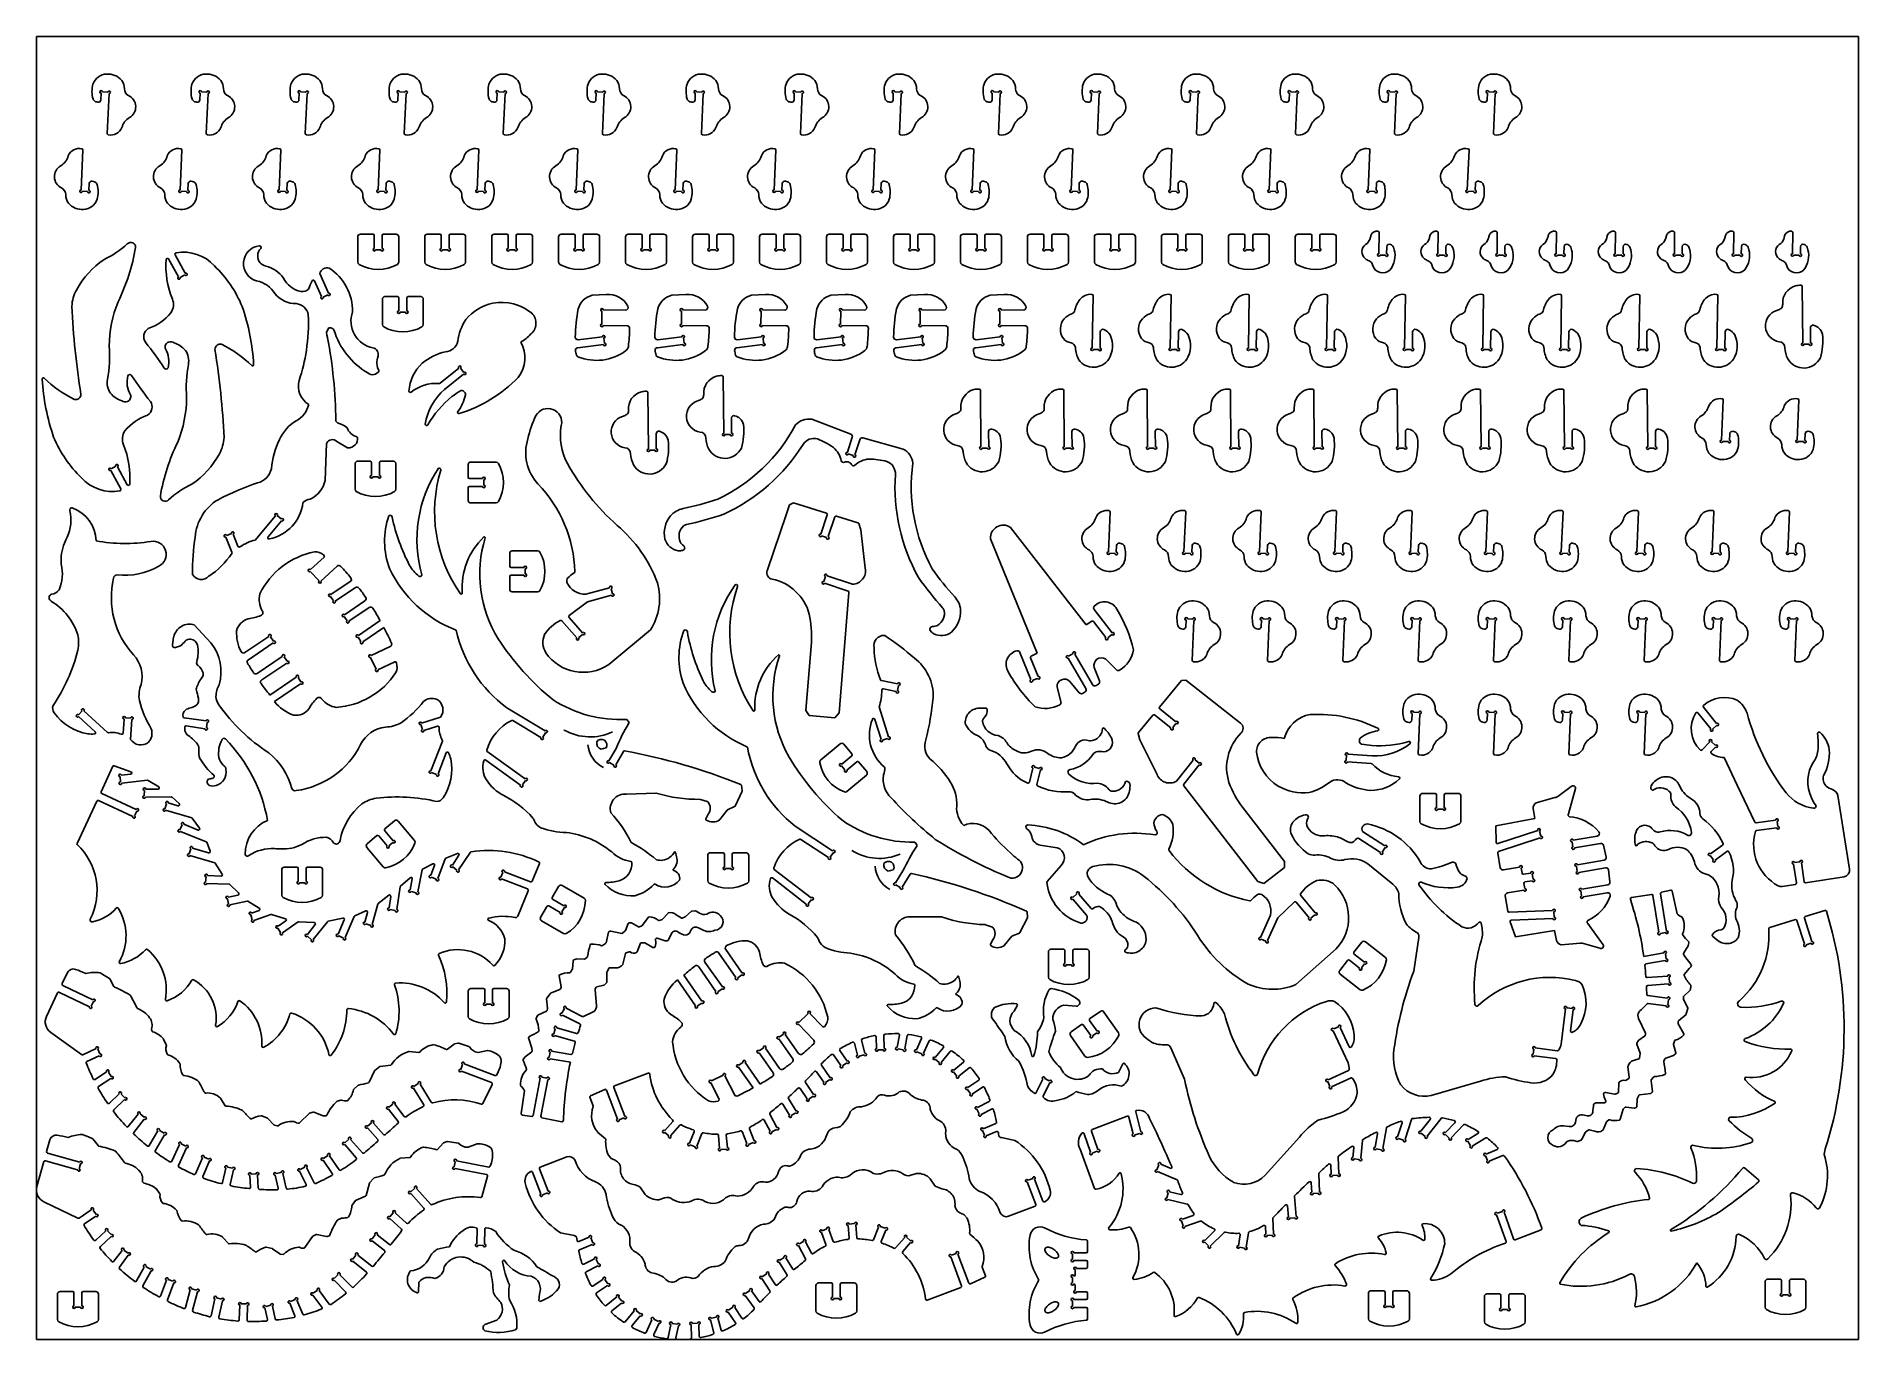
# Model space of a CAD drawing. Extents: x 0 to 14, y 0 to 10.
import ezdxf

# ---------------------------------------------------------------- set-up
doc = ezdxf.new("R2010")
doc.units = 0
doc.layers.add('WHITE', color=7, linetype='CONTINUOUS')

msp = doc.modelspace()

# ---------------------------------------------------------------- linework, layer by layer
at = {"layer": 'WHITE', "linetype": 'CONTINUOUS'}
for p, q in [((14.001084, 10.016726), (0.001084, 10.016726)), ((0.001084, 10.016726), (0.001084, 0.00004)), ((14.001084, 0.00004), (14.001084, 10.016726)), ((0.497777, 9.580117), (0.495565, 9.529524)), ((0.548166, 9.587923), (0.508204, 9.589671)), ((0.544317, 9.270933), (0.557719, 9.577496)), ((1.258582, 9.580117), (1.25637, 9.529524)), ((1.308971, 9.587923), (1.269009, 9.589671)), ((1.305122, 9.270933), (1.318525, 9.577496)), ((2.019388, 9.580117), (2.017176, 9.529524)), ((2.069777, 9.587923), (2.029815, 9.589671)), ((2.065928, 9.270933), (2.07933, 9.577496)), ((2.780193, 9.580117), (2.777981, 9.529524)), ((2.830582, 9.587923), (2.79062, 9.589671)), ((2.826733, 9.270933), (2.840136, 9.577496)), ((3.540999, 9.580117), (3.538787, 9.529524)), ((3.591388, 9.587923), (3.551426, 9.589671)), ((3.587539, 9.270933), (3.600941, 9.577496)), ((4.301804, 9.580117), (4.299592, 9.529524)), ((4.352193, 9.587923), (4.312231, 9.589671)), ((4.348344, 9.270933), (4.361747, 9.577496)), ((5.06261, 9.580117), (5.060398, 9.529524)), ((5.112999, 9.587923), (5.073037, 9.589671)), ((5.10915, 9.270933), (5.122552, 9.577496)), ((5.823415, 9.580117), (5.821203, 9.529524)), ((5.873804, 9.587923), (5.833842, 9.589671)), ((5.869955, 9.270933), (5.883358, 9.577496)), ((6.584221, 9.580117), (6.582009, 9.529524)), ((6.63461, 9.587923), (6.594648, 9.589671)), ((6.630761, 9.270933), (6.644163, 9.577496)), ((7.345026, 9.580117), (7.342814, 9.529524)), ((7.395415, 9.587923), (7.355453, 9.589671)), ((7.391566, 9.270933), (7.404969, 9.577496)), ((8.105831, 9.580117), (8.10362, 9.529524)), ((8.156221, 9.587923), (8.116259, 9.589671)), ((8.152372, 9.270933), (8.165774, 9.577496)), ((8.866637, 9.580117), (8.864425, 9.529524)), ((8.917026, 9.587923), (8.877064, 9.589671)), ((8.913177, 9.270933), (8.92658, 9.577496)), ((9.627442, 9.580117), (9.625231, 9.529524)), ((9.677832, 9.587923), (9.63787, 9.589671)), ((9.673982, 9.270933), (9.687385, 9.577496)), ((10.388248, 9.580117), (10.386036, 9.529524)), ((10.438637, 9.587923), (10.398675, 9.589671)), ((10.434788, 9.270933), (10.448191, 9.577496)), ((11.149053, 9.580117), (11.146842, 9.529524)), ((11.199443, 9.587923), (11.159481, 9.589671)), ((11.195593, 9.270933), (11.208996, 9.577496)), ((0.356477, 9.143697), (0.343074, 8.837134)), ((1.117282, 9.143697), (1.10388, 8.837134)), ((1.878088, 9.143697), (1.864685, 8.837134)), ((2.638893, 9.143697), (2.625491, 8.837134)), ((3.399699, 9.143697), (3.386296, 8.837134)), ((4.160504, 9.143697), (4.147102, 8.837134)), ((4.92131, 9.143697), (4.907907, 8.837134)), ((5.682115, 9.143697), (5.668713, 8.837134)), ((6.442921, 9.143697), (6.429518, 8.837134)), ((7.203726, 9.143697), (7.190324, 8.837134)), ((7.964532, 9.143697), (7.951129, 8.837134)), ((8.725337, 9.143697), (8.711934, 8.837134)), ((9.486143, 9.143697), (9.47274, 8.837134)), ((10.246948, 9.143697), (10.233545, 8.837134)), ((11.007754, 9.143697), (10.994351, 8.837134)), ((0.352628, 8.826707), (0.39259, 8.82496)), ((0.403017, 8.834513), (0.405229, 8.885106)), ((1.113433, 8.826707), (1.153395, 8.82496)), ((1.163822, 8.834513), (1.166034, 8.885106)), ((1.874239, 8.826707), (1.914201, 8.82496)), ((1.924628, 8.834513), (1.92684, 8.885106)), ((2.635044, 8.826707), (2.675006, 8.82496)), ((2.685433, 8.834513), (2.687645, 8.885106)), ((3.39585, 8.826707), (3.435812, 8.82496)), ((3.446239, 8.834513), (3.448451, 8.885106)), ((4.156655, 8.826707), (4.196617, 8.82496)), ((4.207044, 8.834513), (4.209256, 8.885106)), ((4.917461, 8.826707), (4.957423, 8.82496)), ((4.96785, 8.834513), (4.970062, 8.885106)), ((5.678266, 8.826707), (5.718228, 8.82496)), ((5.728655, 8.834513), (5.730867, 8.885106)), ((6.439072, 8.826707), (6.479034, 8.82496)), ((6.489461, 8.834513), (6.491673, 8.885106)), ((7.199877, 8.826707), (7.239839, 8.82496)), ((7.250266, 8.834513), (7.252478, 8.885106)), ((7.960683, 8.826707), (8.000645, 8.82496)), ((8.011072, 8.834513), (8.013284, 8.885106)), ((8.721488, 8.826707), (8.76145, 8.82496)), ((8.771877, 8.834513), (8.774089, 8.885106)), ((9.482294, 8.826707), (9.522255, 8.82496)), ((9.532683, 8.834513), (9.534895, 8.885106)), ((10.243099, 8.826707), (10.283061, 8.82496)), ((10.293488, 8.834513), (10.2957, 8.885106)), ((11.003905, 8.826707), (11.043866, 8.82496)), ((11.054294, 8.834513), (11.056506, 8.885106)), ((2.468839, 8.282057), (2.468804, 8.476981)), ((2.488809, 8.496985), (2.586106, 8.49696)), ((2.596103, 8.48696), (2.596103, 8.387255)), ((2.656103, 8.387255), (2.656103, 8.487023)), ((2.666103, 8.497023), (2.763398, 8.497023)), ((2.783398, 8.477027), (2.783433, 8.282062)), ((2.983432, 8.282057), (2.983397, 8.476981)), ((3.003402, 8.496985), (3.100699, 8.49696)), ((3.110696, 8.48696), (3.110696, 8.387255)), ((3.170696, 8.387255), (3.170696, 8.487023)), ((3.180696, 8.497023), (3.277991, 8.497023)), ((3.297991, 8.477027), (3.298026, 8.282062)), ((3.498025, 8.282057), (3.49799, 8.476981)), ((3.517995, 8.496985), (3.615292, 8.49696)), ((3.625289, 8.48696), (3.625289, 8.387255)), ((3.685289, 8.387255), (3.685289, 8.487023)), ((3.695289, 8.497023), (3.792584, 8.497023)), ((3.812584, 8.477027), (3.812619, 8.282062)), ((4.012618, 8.282057), (4.012583, 8.476981)), ((4.032588, 8.496985), (4.129885, 8.49696)), ((4.139882, 8.48696), (4.139882, 8.387255)), ((4.199882, 8.387255), (4.199882, 8.487023)), ((4.209882, 8.497023), (4.307177, 8.497023)), ((4.327177, 8.477027), (4.327212, 8.282062)), ((4.527211, 8.282057), (4.527176, 8.476981)), ((4.547181, 8.496985), (4.644478, 8.49696)), ((4.654475, 8.48696), (4.654475, 8.387255)), ((4.714475, 8.387255), (4.714475, 8.487023)), ((4.724475, 8.497023), (4.82177, 8.497023)), ((4.84177, 8.477027), (4.841805, 8.282062)), ((5.041804, 8.282057), (5.041769, 8.476981)), ((5.061774, 8.496985), (5.159071, 8.49696)), ((5.169068, 8.48696), (5.169068, 8.387255)), ((5.229068, 8.387255), (5.229068, 8.487023)), ((5.239068, 8.497023), (5.336363, 8.497023)), ((5.356363, 8.477027), (5.356398, 8.282062)), ((5.556397, 8.282057), (5.556362, 8.476981)), ((5.576367, 8.496985), (5.673664, 8.49696)), ((5.683661, 8.48696), (5.683661, 8.387255)), ((5.743661, 8.387255), (5.743661, 8.487023)), ((5.753661, 8.497023), (5.850956, 8.497023)), ((5.870956, 8.477027), (5.870991, 8.282062)), ((6.07099, 8.282057), (6.070955, 8.476981)), ((6.09096, 8.496985), (6.188257, 8.49696)), ((6.198254, 8.48696), (6.198254, 8.387255)), ((6.258254, 8.387255), (6.258254, 8.487023)), ((6.268254, 8.497023), (6.365549, 8.497023)), ((6.385549, 8.477027), (6.385584, 8.282062)), ((6.585583, 8.282057), (6.585548, 8.476981)), ((6.605553, 8.496985), (6.70285, 8.49696)), ((6.712847, 8.48696), (6.712847, 8.387255)), ((6.772847, 8.387255), (6.772847, 8.487023)), ((6.782847, 8.497023), (6.880142, 8.497023)), ((6.900142, 8.477027), (6.900177, 8.282062)), ((7.100176, 8.282057), (7.100141, 8.476981)), ((7.120146, 8.496985), (7.217443, 8.49696)), ((7.22744, 8.48696), (7.22744, 8.387255)), ((7.28744, 8.387255), (7.28744, 8.487023)), ((7.29744, 8.497023), (7.394735, 8.497023)), ((7.414735, 8.477027), (7.41477, 8.282062)), ((7.614769, 8.282057), (7.614734, 8.476981)), ((7.634739, 8.496985), (7.732036, 8.49696)), ((7.742034, 8.48696), (7.742034, 8.387255)), ((7.802033, 8.387255), (7.802033, 8.487023)), ((7.812033, 8.497023), (7.909328, 8.497023)), ((7.929328, 8.477027), (7.929363, 8.282062)), ((8.129362, 8.282057), (8.129327, 8.476981)), ((8.149332, 8.496985), (8.246629, 8.49696)), ((8.256627, 8.48696), (8.256627, 8.387255)), ((8.316626, 8.387255), (8.316626, 8.487023)), ((8.326626, 8.497023), (8.423921, 8.497023)), ((8.443921, 8.477027), (8.443956, 8.282062)), ((8.643955, 8.282057), (8.64392, 8.476981)), ((8.663925, 8.496985), (8.761222, 8.49696)), ((8.77122, 8.48696), (8.77122, 8.387255)), ((8.831219, 8.387255), (8.831219, 8.487023)), ((8.841219, 8.497023), (8.938514, 8.497023)), ((8.958514, 8.477027), (8.958549, 8.282062)), ((9.158548, 8.282057), (9.158513, 8.476981)), ((9.178518, 8.496985), (9.275815, 8.49696)), ((9.285813, 8.48696), (9.285813, 8.387255)), ((9.345812, 8.387255), (9.345812, 8.487023)), ((9.355812, 8.497023), (9.453107, 8.497023)), ((9.473107, 8.477027), (9.473142, 8.282062)), ((9.673141, 8.282057), (9.673106, 8.476981)), ((9.693111, 8.496985), (9.790408, 8.49696)), ((9.800406, 8.48696), (9.800406, 8.387255)), ((9.860405, 8.387255), (9.860405, 8.487023)), ((9.870405, 8.497023), (9.9677, 8.497023)), ((9.9877, 8.477027), (9.987735, 8.282062)), ((10.316607, 8.509238), (10.315079, 8.346533)), ((10.770755, 8.509238), (10.769227, 8.346533)), ((11.224903, 8.509238), (11.223375, 8.346533)), ((11.67905, 8.509238), (11.677522, 8.346533)), ((12.133198, 8.509238), (12.13167, 8.346533)), ((12.587346, 8.509238), (12.585818, 8.346533)), ((13.041493, 8.509238), (13.039965, 8.346533)), ((13.495641, 8.509238), (13.494113, 8.346533)), ((1.01526, 8.305951), (1.090531, 8.168155)), ((1.143187, 8.196919), (1.065843, 8.33851)), ((2.606103, 8.377255), (2.646103, 8.377255)), ((3.120696, 8.377255), (3.160696, 8.377255)), ((3.635289, 8.377255), (3.675289, 8.377255)), ((4.149882, 8.377255), (4.189882, 8.377255)), ((4.664475, 8.377255), (4.704475, 8.377255)), ((5.179068, 8.377255), (5.219068, 8.377255)), ((5.693661, 8.377255), (5.733661, 8.377255)), ((6.208254, 8.377255), (6.248254, 8.377255)), ((6.722847, 8.377255), (6.762847, 8.377255)), ((7.23744, 8.377255), (7.27744, 8.377255)), ((7.752034, 8.377255), (7.792033, 8.377255)), ((8.266627, 8.377255), (8.306626, 8.377255)), ((8.78122, 8.377255), (8.821219, 8.377255)), ((9.295813, 8.377255), (9.335812, 8.377255)), ((9.810406, 8.377255), (9.850405, 8.377255)), ((10.324985, 8.33644), (10.364983, 8.336064)), ((10.375077, 8.34597), (10.375584, 8.399987)), ((10.779133, 8.33644), (10.819131, 8.336064)), ((10.829224, 8.34597), (10.829732, 8.399987)), ((11.23328, 8.33644), (11.273279, 8.336064)), ((11.283372, 8.34597), (11.283879, 8.399987)), ((11.687428, 8.33644), (11.727426, 8.336064)), ((11.73752, 8.34597), (11.738027, 8.399987)), ((12.141576, 8.33644), (12.181574, 8.336064)), ((12.191667, 8.34597), (12.192175, 8.399987)), ((12.595723, 8.33644), (12.635722, 8.336064)), ((12.645815, 8.34597), (12.646322, 8.399987)), ((13.049871, 8.33644), (13.089869, 8.336064)), ((13.099963, 8.34597), (13.10047, 8.399987)), ((13.504019, 8.33644), (13.544017, 8.336064)), ((13.55411, 8.34597), (13.554618, 8.399987)), ((1.104101, 8.164173), (1.139205, 8.183349)), ((2.189283, 8.018067), (2.135739, 8.138221)), ((2.176869, 8.193328), (2.244088, 8.04249)), ((2.239024, 8.029286), (2.202488, 8.013004)), ((2.657923, 7.801619), (2.657888, 7.996543)), ((2.677893, 8.016547), (2.77519, 8.016522)), ((2.785187, 8.006522), (2.785187, 7.906817)), ((2.845187, 7.906817), (2.845187, 8.006585)), ((2.855187, 8.016585), (2.952482, 8.016585)), ((2.972482, 7.996589), (2.972517, 7.801624)), ((4.37891, 8.03353), (4.270484, 8.027544)), ((4.990413, 8.03353), (4.881987, 8.027544)), ((5.601917, 8.03353), (5.49349, 8.027544)), ((6.21342, 8.03353), (6.104994, 8.027544)), ((6.824923, 8.03353), (6.716497, 8.027544)), ((7.436426, 8.03353), (7.328, 8.027544)), ((8.112592, 7.621647), (8.11912, 8.024117)), ((8.712644, 7.621647), (8.719171, 8.024117)), ((9.312695, 7.621647), (9.319223, 8.024117)), ((9.912747, 7.621647), (9.919275, 8.024117)), ((10.512798, 7.621647), (10.519326, 8.024117)), ((11.11285, 7.621647), (11.119378, 8.024117)), ((11.712901, 7.621647), (11.719429, 8.024117)), ((12.312953, 7.621647), (12.319481, 8.024117)), ((12.913005, 7.621647), (12.919532, 8.024117)), ((13.567829, 8.094048), (13.571735, 7.660383)), ((2.795187, 7.896817), (2.835187, 7.896817)), ((4.344393, 7.805394), (4.34547, 7.905388)), ((4.355578, 7.91528), (4.526349, 7.913443)), ((4.955896, 7.805394), (4.956974, 7.905388)), ((4.967081, 7.91528), (5.137852, 7.913443)), ((5.567399, 7.805394), (5.568477, 7.905388)), ((5.578584, 7.91528), (5.749355, 7.913443)), ((6.178902, 7.805394), (6.17998, 7.905388)), ((6.190087, 7.91528), (6.360858, 7.913443)), ((6.790406, 7.805394), (6.791483, 7.905388)), ((6.80159, 7.91528), (6.972361, 7.913443)), ((7.401909, 7.805394), (7.402986, 7.905388)), ((7.413093, 7.91528), (7.583864, 7.913443)), ((4.163007, 7.685095), (4.348933, 7.707503)), ((4.538195, 7.793306), (4.354285, 7.795287)), ((4.77451, 7.685095), (4.960436, 7.707503)), ((5.149698, 7.793306), (4.965788, 7.795287)), ((5.386013, 7.685095), (5.571939, 7.707503)), ((5.761201, 7.793306), (5.577291, 7.795287)), ((5.997516, 7.685095), (6.183442, 7.707503)), ((6.372704, 7.793306), (6.188794, 7.795287)), ((6.609019, 7.685095), (6.794945, 7.707503)), ((6.984208, 7.793306), (6.800297, 7.795287)), ((7.220522, 7.685095), (7.406448, 7.707503)), ((7.595711, 7.793306), (7.4118, 7.795287)), ((8.174613, 7.745736), (8.172584, 7.620674)), ((8.774664, 7.745736), (8.772636, 7.620674)), ((9.374716, 7.745736), (9.372687, 7.620674)), ((9.974767, 7.745736), (9.972739, 7.620674)), ((10.574819, 7.745736), (10.57279, 7.620674)), ((11.17487, 7.745736), (11.172842, 7.620674)), ((11.774922, 7.745736), (11.772894, 7.620674)), ((12.374974, 7.745736), (12.372945, 7.620674)), ((12.975025, 7.745736), (12.972997, 7.620674)), ((13.631733, 7.660924), (13.630689, 7.776838)), ((4.356112, 7.647934), (4.159642, 7.624255)), ((4.360057, 7.698772), (4.364844, 7.659059)), ((4.967615, 7.647934), (4.771145, 7.624255)), ((4.971561, 7.698772), (4.976347, 7.659059)), ((5.579118, 7.647934), (5.382648, 7.624255)), ((5.583064, 7.698772), (5.58785, 7.659059)), ((6.190621, 7.647934), (5.994151, 7.624255)), ((6.194567, 7.698772), (6.199353, 7.659059)), ((6.802125, 7.647934), (6.605654, 7.624255)), ((6.80607, 7.698772), (6.810856, 7.659059)), ((7.413628, 7.647934), (7.217157, 7.624255)), ((7.417573, 7.698772), (7.422359, 7.659059)), ((8.162423, 7.610837), (8.122429, 7.611486)), ((8.762475, 7.610837), (8.72248, 7.611486)), ((9.362526, 7.610837), (9.322532, 7.611486)), ((9.962578, 7.610837), (9.922583, 7.611486)), ((10.56263, 7.610837), (10.522635, 7.611486)), ((11.162681, 7.610837), (11.122686, 7.611486)), ((11.762733, 7.610837), (11.722738, 7.611486)), ((12.362784, 7.610837), (12.32279, 7.611486)), ((12.962836, 7.610837), (12.922841, 7.611486)), ((13.581825, 7.650474), (13.621823, 7.650834)), ((3.244513, 7.467248), (3.101902, 7.351581)), ((3.1366, 7.30247), (3.282308, 7.420649)), ((3.283775, 7.434714), (3.258579, 7.465781)), ((5.276739, 7.399429), (5.280646, 6.965765)), ((7.253316, 7.296337), (7.257223, 6.862673)), ((7.893815, 7.296337), (7.897722, 6.862673)), ((8.534314, 7.296337), (8.538221, 6.862673)), ((9.174814, 7.296337), (9.17872, 6.862673)), ((9.815313, 7.296337), (9.819219, 6.862673)), ((10.455812, 7.296337), (10.459718, 6.862673)), ((11.096311, 7.296337), (11.100217, 6.862673)), ((11.73681, 7.296337), (11.740716, 6.862673)), ((12.377309, 7.296337), (12.381215, 6.862673)), ((4.698662, 7.279113), (4.702568, 6.845449)), ((12.962015, 7.221176), (12.948612, 6.914613)), ((13.541904, 7.221176), (13.528501, 6.914613)), ((2.310385, 7.048148), (2.302507, 7.057544)), ((5.340644, 6.966305), (5.339599, 7.082219)), ((6.257162, 6.960543), (5.956812, 7.073636)), ((2.217481, 6.604977), (2.230001, 6.888189)), ((2.307033, 6.904373), (2.39035, 6.855678)), ((4.762566, 6.845989), (4.761522, 6.961903)), ((5.290736, 6.955855), (5.330734, 6.956216)), ((6.231659, 6.820307), (6.269135, 6.935645)), ((6.326198, 6.917104), (6.288723, 6.801766)), ((6.659982, 6.845162), (6.35052, 6.930209)), ((7.317221, 6.863213), (7.316176, 6.979127)), ((7.95772, 6.863213), (7.956675, 6.979127)), ((8.598219, 6.863213), (8.597174, 6.979127)), ((9.238718, 6.863213), (9.237673, 6.979127)), ((9.879217, 6.863213), (9.878172, 6.979127)), ((10.519716, 6.863213), (10.518671, 6.979127)), ((11.160215, 6.863213), (11.159171, 6.979127)), ((11.800714, 6.863213), (11.79967, 6.979127)), ((12.441213, 6.863213), (12.440169, 6.979127)), ((12.958166, 6.904185), (12.998128, 6.902438)), ((13.008555, 6.911992), (13.010767, 6.962585)), ((13.538054, 6.904185), (13.578016, 6.902438)), ((13.588444, 6.911992), (13.590655, 6.962585)), ((2.447835, 6.535809), (2.4478, 6.730733)), ((2.467805, 6.750737), (2.565102, 6.750712)), ((2.575099, 6.740712), (2.575099, 6.641007)), ((2.635099, 6.641007), (2.635099, 6.740775)), ((2.645099, 6.750775), (2.742394, 6.750775)), ((2.762394, 6.730779), (2.762429, 6.535814)), ((3.317583, 6.628047), (3.317583, 6.725342)), ((3.337579, 6.745342), (3.532545, 6.745378)), ((4.712658, 6.835539), (4.752657, 6.835899)), ((6.276122, 6.795346), (6.23808, 6.807706)), ((7.267313, 6.852763), (7.307311, 6.853124)), ((7.907812, 6.852763), (7.94781, 6.853124)), ((8.548311, 6.852763), (8.588309, 6.853124)), ((9.18881, 6.852763), (9.228808, 6.853124)), ((9.829309, 6.852763), (9.869307, 6.853124)), ((10.469808, 6.852763), (10.509806, 6.853124)), ((11.110307, 6.852763), (11.150305, 6.853124)), ((11.750806, 6.852763), (11.790804, 6.853124)), ((12.391305, 6.852763), (12.431303, 6.853124)), ((0.570425, 6.680116), (0.647769, 6.538525)), ((0.609511, 6.712862), (0.574407, 6.693686)), ((0.698353, 6.571084), (0.623081, 6.70888)), ((2.585099, 6.631007), (2.625099, 6.631007)), ((3.427351, 6.618047), (3.327583, 6.618047)), ((3.437351, 6.568048), (3.437351, 6.608047)), ((3.317621, 6.450754), (3.317646, 6.54805)), ((3.327646, 6.558048), (3.427351, 6.558048)), ((1.681702, 6.145083), (1.836206, 6.331943)), ((1.850285, 6.333278), (1.881112, 6.307788)), ((3.53255, 6.430784), (3.337625, 6.430748)), ((5.61525, 5.910142), (5.763888, 6.346303)), ((5.763888, 6.346303), (5.787615, 6.415849)), ((5.787615, 6.415849), (5.816732, 6.431898)), ((5.816732, 6.431898), (6.070464, 6.353165)), ((6.076985, 6.340446), (6.027013, 6.190865)), ((6.083921, 6.171852), (6.13444, 6.323069)), ((6.146888, 6.329451), (6.311842, 6.278266)), ((8.251102, 6.36141), (8.237699, 6.054847)), ((8.83099, 6.36141), (8.817587, 6.054847)), ((9.410879, 6.36141), (9.397476, 6.054847)), ((9.990767, 6.36141), (9.977364, 6.054847)), ((10.570655, 6.36141), (10.557253, 6.054847)), ((11.150544, 6.36141), (11.137141, 6.054847)), ((11.730432, 6.36141), (11.717029, 6.054847)), ((12.310321, 6.36141), (12.296918, 6.054847)), ((12.890209, 6.36141), (12.876806, 6.054847)), ((13.470097, 6.36141), (13.456695, 6.054847)), ((1.502502, 6.051635), (1.4563, 6.168643)), ((1.461928, 6.181617), (1.499133, 6.196307)), ((1.512106, 6.190679), (1.548573, 6.098327)), ((1.882447, 6.293709), (1.780966, 6.170977)), ((6.033329, 6.178211), (6.071268, 6.165536)), ((6.318332, 6.271975), (6.334808, 6.224192)), ((6.334808, 6.224192), (6.369032, 5.928747)), ((7.483613, 6.243308), (8.066528, 5.493795)), ((3.636598, 5.945094), (3.636598, 6.042388)), ((3.656594, 6.062388), (3.851559, 6.062424)), ((7.689056, 5.275862), (7.331416, 6.155437)), ((8.247253, 6.044419), (8.287215, 6.042672)), ((8.297642, 6.052226), (8.299854, 6.102819)), ((8.827141, 6.044419), (8.867103, 6.042672)), ((8.87753, 6.052226), (8.879742, 6.102819)), ((9.40703, 6.044419), (9.446991, 6.042672)), ((9.457419, 6.052226), (9.459631, 6.102819)), ((9.986918, 6.044419), (10.02688, 6.042672)), ((10.037307, 6.052226), (10.039519, 6.102819)), ((10.566806, 6.044419), (10.606768, 6.042672)), ((10.617195, 6.052226), (10.619407, 6.102819)), ((11.146695, 6.044419), (11.186657, 6.042672)), ((11.197084, 6.052226), (11.199296, 6.102819)), ((11.726583, 6.044419), (11.766545, 6.042672)), ((11.776972, 6.052226), (11.779184, 6.102819)), ((12.306472, 6.044419), (12.346433, 6.042672)), ((12.356861, 6.052226), (12.359073, 6.102819)), ((12.88636, 6.044419), (12.926322, 6.042672)), ((12.936749, 6.052226), (12.938961, 6.102819)), ((13.466248, 6.044419), (13.50621, 6.042672)), ((13.516637, 6.052226), (13.518849, 6.102819)), ((2.171781, 5.831056), (2.10427, 5.904828)), ((2.104896, 5.918956), (2.20993, 6.015077)), ((2.310683, 5.944616), (2.185909, 5.83043)), ((3.746366, 5.935094), (3.646598, 5.935094)), ((3.756366, 5.885094), (3.756366, 5.925094)), ((2.262767, 5.726352), (2.411299, 5.826537)), ((2.451139, 5.781037), (2.296319, 5.676609)), ((3.636636, 5.7678), (3.636661, 5.865097)), ((3.646661, 5.875094), (3.746366, 5.875094)), ((3.851564, 5.74783), (3.65664, 5.747795)), ((4.221688, 5.730175), (4.403216, 5.778641)), ((4.415457, 5.771559), (4.425775, 5.732913)), ((6.062268, 5.864635), (6.049593, 5.826697)), ((6.055909, 5.814043), (6.236295, 5.75378)), ((6.271387, 5.805316), (6.074921, 5.870951)), ((6.243092, 5.743476), (6.166939, 4.816765)), ((2.282437, 5.679308), (2.260069, 5.712469)), ((2.366984, 5.571844), (2.524132, 5.677842)), ((2.5568, 5.627504), (2.400535, 5.522102)), ((4.233567, 5.671244), (4.094202, 5.56539)), ((4.418693, 5.720672), (4.233567, 5.671244)), ((8.265794, 5.433045), (8.127147, 5.611317)), ((1.339979, 5.355363), (1.212863, 5.49355)), ((2.386653, 5.524801), (2.364285, 5.557962)), ((2.474005, 5.413179), (2.641398, 5.526087)), ((2.670034, 5.473029), (2.507557, 5.363436)), ((4.1518, 5.393598), (4.036699, 5.523609)), ((4.092763, 5.550798), (4.196725, 5.43337)), ((8.066528, 5.493795), (8.109587, 5.521362)), ((8.122873, 5.51908), (8.218431, 5.39621)), ((8.834403, 5.530085), (8.832191, 5.479492)), ((8.884792, 5.537891), (8.84483, 5.539639)), ((8.880943, 5.220901), (8.894346, 5.527464)), ((9.41323, 5.530085), (9.411019, 5.479492)), ((9.46362, 5.537891), (9.423658, 5.539639)), ((9.45977, 5.220901), (9.473173, 5.527464)), ((9.992058, 5.530085), (9.989846, 5.479492)), ((10.042447, 5.537891), (10.002485, 5.539639)), ((10.038598, 5.220901), (10.052001, 5.527464)), ((10.570886, 5.530085), (10.568674, 5.479492)), ((10.621275, 5.537891), (10.581313, 5.539639)), ((10.617426, 5.220901), (10.630828, 5.527464)), ((11.149713, 5.530085), (11.147501, 5.479492)), ((11.200102, 5.537891), (11.160141, 5.539639)), ((11.196253, 5.220901), (11.209656, 5.527464)), ((11.728541, 5.530085), (11.726329, 5.479492)), ((11.77893, 5.537891), (11.738968, 5.539639)), ((11.775081, 5.220901), (11.788484, 5.527464)), ((12.307368, 5.530085), (12.305157, 5.479492)), ((12.357758, 5.537891), (12.317796, 5.539639)), ((12.353909, 5.220901), (12.367311, 5.527464)), ((12.886196, 5.530085), (12.883984, 5.479492)), ((12.936585, 5.537891), (12.896623, 5.539639)), ((12.932736, 5.220901), (12.946139, 5.527464)), ((13.465024, 5.530085), (13.462812, 5.479492)), ((13.515413, 5.537891), (13.475451, 5.539639)), ((13.511564, 5.220901), (13.524966, 5.527464)), ((1.053847, 5.399232), (1.045755, 5.341003)), ((1.068077, 5.319219), (1.106542, 5.333136)), ((1.601584, 5.280378), (1.785104, 5.404164)), ((1.818656, 5.354422), (1.628234, 5.22598)), ((1.798987, 5.401465), (1.821354, 5.368304)), ((2.493674, 5.366135), (2.471307, 5.399296)), ((2.57246, 5.257345), (2.718342, 5.327043)), ((4.195866, 5.419254), (4.165916, 5.392739)), ((4.39732, 5.189136), (4.718841, 5.454314)), ((5.911501, 4.836198), (5.954554, 5.360113)), ((8.232464, 5.394456), (8.264039, 5.419012)), ((1.696106, 5.119331), (1.889321, 5.249657)), ((1.922872, 5.199914), (1.730655, 5.070262)), ((1.903203, 5.246958), (1.925571, 5.213797)), ((2.610858, 5.15378), (2.567748, 5.244011)), ((2.75266, 5.210446), (2.624192, 5.149068)), ((7.556969, 5.282125), (7.642034, 5.072917)), ((7.697615, 5.095517), (7.638986, 5.239708)), ((7.643652, 5.252355), (7.689056, 5.275862)), ((7.92743, 5.238852), (8.06289, 5.004229)), ((7.965731, 5.272513), (7.93109, 5.252513)), ((8.114851, 5.034229), (7.979392, 5.268852)), ((8.298537, 5.14796), (8.214662, 5.231671)), ((1.793933, 4.954464), (1.996342, 5.090991)), ((2.029894, 5.041249), (1.828639, 4.905501)), ((2.010224, 5.088292), (2.032592, 5.055131)), ((6.493565, 5.064981), (6.616859, 5.040003)), ((7.655064, 5.067421), (7.692118, 5.082487)), ((8.011838, 4.971966), (7.941729, 5.058395)), ((8.128523, 5.166241), (8.168318, 5.06231)), ((8.799509, 5.065487), (8.629592, 4.861263)), ((8.832669, 5.067885), (8.799509, 5.065487)), ((8.890445, 5.022481), (8.832669, 5.067885)), ((6.604946, 4.981198), (6.507632, 5.000913)), ((6.624675, 5.028217), (6.616733, 4.989013)), ((7.841995, 5.016512), (7.872554, 4.902019)), ((8.054949, 4.976565), (8.036751, 4.966902)), ((8.160248, 5.038203), (8.142779, 5.027274)), ((9.252654, 4.73764), (8.890445, 5.022481)), ((0.350147, 4.831831), (0.32322, 4.802252)), ((0.323883, 4.788125), (0.451023, 4.67238)), ((0.545784, 4.667251), (0.364274, 4.832493)), ((0.673006, 4.770073), (0.665982, 4.661676)), ((0.723548, 4.776818), (0.683632, 4.779405)), ((0.722991, 4.613574), (0.732881, 4.766193)), ((1.136111, 4.779685), (1.303412, 4.755026)), ((2.959916, 4.739316), (3.105942, 4.784776)), ((3.614511, 4.85696), (3.907822, 4.678146)), ((4.552235, 4.746442), (4.538689, 4.764041)), ((5.937333, 4.796264), (5.911501, 4.836198)), ((6.13583, 4.779564), (5.937333, 4.796264)), ((6.166939, 4.816765), (6.13583, 4.779564)), ((6.489653, 4.61449), (6.441991, 4.766443)), ((6.474338, 4.863796), (6.546903, 4.632447)), ((7.296181, 4.852981), (7.256419, 4.852368)), ((8.578413, 4.799751), (8.467948, 4.666984)), ((8.717056, 4.701872), (8.592329, 4.801179)), ((8.63105, 4.847044), (8.754428, 4.748812)), ((10.570886, 4.813056), (10.568674, 4.762463)), ((10.621275, 4.820862), (10.581313, 4.822609)), ((10.617426, 4.503872), (10.630828, 4.810435)), ((11.149713, 4.813056), (11.147501, 4.762463)), ((11.200102, 4.820862), (11.160141, 4.822609)), ((11.196253, 4.503872), (11.209656, 4.810435)), ((11.728541, 4.813056), (11.726329, 4.762463)), ((11.77893, 4.820862), (11.738968, 4.822609)), ((11.775081, 4.503872), (11.788484, 4.810435)), ((12.307368, 4.813056), (12.305157, 4.762463)), ((12.357758, 4.820862), (12.317796, 4.822609)), ((12.353909, 4.503872), (12.367311, 4.810435)), ((12.866481, 4.693525), (12.766964, 4.817246)), ((12.808667, 4.861131), (12.909463, 4.735819)), ((1.294663, 4.695667), (1.150942, 4.716851)), ((1.311847, 4.743675), (1.306014, 4.704102)), ((2.965231, 4.688603), (2.953341, 4.726795)), ((3.081465, 4.714316), (2.977751, 4.682028)), ((3.87659, 4.626915), (3.661538, 4.75802)), ((3.911155, 4.664402), (3.890334, 4.630248)), ((4.055127, 4.687475), (4.055975, 4.685411)), ((8.465931, 4.658173), (8.478138, 4.609125)), ((8.756023, 4.73476), (8.731108, 4.703467)), ((12.908602, 4.721013), (12.879876, 4.692747)), ((3.030116, 4.371432), (3.119336, 4.600104)), ((3.148507, 4.509799), (3.086012, 4.349623)), ((3.463946, 4.519675), (3.754747, 4.310474)), ((4.357579, 4.542301), (4.338979, 4.537037)), ((4.378257, 4.548425), (4.357579, 4.542301)), ((4.398977, 4.448456), (4.453312, 4.542678)), ((4.510227, 4.521268), (4.450954, 4.418482)), ((6.025691, 4.453417), (6.174989, 4.578739)), ((6.264459, 4.487636), (6.188081, 4.423547)), ((6.203172, 4.576273), (6.265694, 4.501723)), ((6.540354, 4.619912), (6.502187, 4.607941)), ((8.478138, 4.609125), (8.610346, 4.342705)), ((10.066486, 4.490905), (10.063726, 4.451)), ((10.264314, 4.487249), (10.077152, 4.500191)), ((12.798655, 4.532831), (12.857275, 4.59513)), ((12.900972, 4.554014), (12.868879, 4.519906)), ((12.871411, 4.59556), (12.900542, 4.568149)), ((0.58785, 4.406858), (0.496613, 4.211095)), ((0.725699, 4.364711), (0.597588, 4.410539)), ((0.652344, 4.337462), (0.723434, 4.345356)), ((3.073061, 4.343942), (3.035797, 4.358481)), ((3.719708, 4.261768), (3.452319, 4.454127)), ((4.437296, 4.414815), (4.402644, 4.434797)), ((6.186848, 4.409459), (6.21256, 4.378818)), ((6.226648, 4.377585), (6.303075, 4.441715)), ((6.317163, 4.440482), (6.379703, 4.36595)), ((7.630239, 4.284816), (7.657076, 4.392676)), ((7.669194, 4.399966), (7.708011, 4.390308)), ((7.7153, 4.378189), (7.687754, 4.267478)), ((8.759464, 4.292368), (8.888486, 4.454417)), ((8.935425, 4.417045), (8.816963, 4.268258)), ((8.902538, 4.456012), (8.933831, 4.431097)), ((10.073013, 4.440334), (10.256196, 4.427667)), ((12.967193, 4.473168), (13.068825, 4.260243)), ((0.644798, 4.286297), (0.642882, 4.32637)), ((0.853816, 4.299465), (0.655215, 4.277412)), ((0.828121, 4.180161), (0.83046, 4.220204)), ((0.841042, 4.230212), (0.934478, 4.230443)), ((0.939675, 4.248972), (0.858879, 4.298441)), ((3.757025, 4.296517), (3.733666, 4.264046)), ((4.532896, 4.193037), (4.759855, 4.200556)), ((5.368271, 4.100841), (5.421486, 4.21653)), ((5.422154, 4.220965), (5.416869, 4.260235)), ((6.377241, 4.337776), (6.227911, 4.212428)), ((8.816874, 4.255915), (9.385465, 3.520186)), ((11.689326, 4.17451), (11.793673, 4.250919)), ((11.827006, 4.236034), (11.771084, 4.041447)), ((12.639928, 4.229294), (12.621298, 4.26684)), ((13.068825, 4.260243), (13.203499, 3.977745)), ((0.462819, 4.138583), (0.311719, 3.814374)), ((0.74113, 4.020704), (0.476084, 4.143433)), ((0.501475, 4.197796), (0.766341, 4.075151)), ((0.771213, 4.061874), (0.754406, 4.025577)), ((1.036419, 4.170695), (0.837538, 4.170203)), ((0.986102, 4.08028), (0.999677, 4.118042)), ((1.193004, 4.010449), (0.99233, 4.068108)), ((1.012671, 4.124691), (1.087055, 4.103318)), ((1.096429, 4.120432), (1.041692, 4.168671)), ((5.10155, 4.151975), (5.154918, 4.135748)), ((5.25099, 3.996668), (5.307695, 4.070412)), ((5.310632, 4.072889), (5.364302, 4.096878)), ((8.205007, 4.143139), (8.243413, 4.126353)), ((9.589109, 3.675605), (9.267657, 4.091549)), ((10.63073, 3.982772), (10.630694, 4.177696)), ((10.650699, 4.1977), (10.747996, 4.197675)), ((10.757994, 4.187675), (10.757994, 4.08797)), ((10.767994, 4.07797), (10.807993, 4.07797)), ((10.817993, 4.08797), (10.817993, 4.187738)), ((10.827993, 4.197738), (10.925288, 4.197738)), ((10.945288, 4.177742), (10.945323, 3.982777)), ((11.513717, 4.004784), (11.500246, 4.081181)), ((11.522658, 4.125294), (11.668265, 4.165721)), ((13.931131, 3.615182), (13.841025, 4.182435)), ((1.10155, 3.919207), (1.118963, 3.955363)), ((1.132578, 3.960636), (1.242021, 3.916549)), ((1.253779, 3.931796), (1.197357, 4.007578)), ((2.67732, 3.924909), (2.751852, 3.987449)), ((2.780026, 3.984987), (2.905375, 3.835658)), ((5.160666, 4.037347), (5.144034, 4.003918)), ((5.831149, 3.945293), (6.118041, 3.75635)), ((11.21464, 3.947962), (11.513717, 4.004784)), ((11.21695, 3.821387), (11.21464, 3.947962)), ((13.213834, 3.972135), (13.364138, 3.99197)), ((13.371989, 3.932486), (13.21727, 3.912068)), ((13.375361, 3.983365), (13.380594, 3.943709)), ((1.304576, 3.826664), (1.106487, 3.906461)), ((1.334737, 3.754353), (1.309017, 3.822084)), ((2.664385, 3.633437), (2.539063, 3.782735)), ((2.54153, 3.810918), (2.61608, 3.87344)), ((2.630166, 3.872205), (2.694255, 3.795827)), ((2.740217, 3.834394), (2.676087, 3.910821)), ((2.708343, 3.794594), (2.738985, 3.820306)), ((6.08504, 3.706241), (5.874694, 3.844771)), ((6.764444, 3.802115), (6.751522, 3.820177)), ((7.843984, 3.780521), (7.713688, 3.800157)), ((10.159952, 3.852725), (10.327733, 3.744638)), ((10.360227, 3.795077), (10.189494, 3.905066)), ((10.341555, 3.747629), (10.363218, 3.781255)), ((11.535682, 3.914086), (11.230115, 3.812084)), ((11.23523, 3.750537), (11.554006, 3.856948)), ((11.560438, 3.869637), (11.548221, 3.90773)), ((11.799793, 3.826419), (11.806739, 3.787026)), ((11.993157, 3.870668), (11.807904, 3.838003)), ((11.818323, 3.778915), (12.018383, 3.814191)), ((12.863978, 3.734457), (12.956244, 3.801561)), ((1.173547, 3.733622), (1.187385, 3.771272)), ((1.369799, 3.664433), (1.179677, 3.721367)), ((1.200415, 3.777789), (1.322519, 3.741224)), ((1.427109, 3.578054), (1.37431, 3.661194)), ((3.044631, 3.656892), (2.967296, 3.615845)), ((3.030141, 3.568435), (3.058682, 3.644548)), ((3.14188, 3.695532), (3.085104, 3.544122)), ((3.234537, 3.737154), (3.146198, 3.700088)), ((3.19638, 3.647369), (3.24671, 3.72236)), ((3.3353, 3.74669), (3.244297, 3.611098)), ((3.809748, 3.524146), (3.866473, 3.660312)), ((5.158477, 3.526717), (5.158441, 3.721641)), ((5.178447, 3.741645), (5.275743, 3.74162)), ((5.285741, 3.73162), (5.285741, 3.631915)), ((5.34574, 3.631915), (5.34574, 3.731683)), ((5.35574, 3.741683), (5.453035, 3.741683)), ((5.473035, 3.721687), (5.473071, 3.526722)), ((6.120893, 3.742499), (6.098892, 3.709093)), ((6.265582, 3.760533), (6.266357, 3.758441)), ((7.767085, 3.521093), (7.873317, 3.644594)), ((9.589194, 3.628045), (9.589109, 3.675605)), ((10.422287, 3.500562), (10.230667, 3.657047)), ((11.248483, 3.626259), (11.228548, 3.739315)), ((12.045866, 3.685624), (11.841138, 3.649525)), ((12.885299, 3.688139), (12.861772, 3.720488)), ((12.989158, 3.751309), (12.899269, 3.685934)), ((13.523807, 3.509869), (13.502282, 3.655309)), ((13.51071, 3.666665), (13.550279, 3.672522)), ((13.561635, 3.664093), (13.583036, 3.519494)), ((1.300179, 3.517018), (1.304042, 3.556937)), ((1.480016, 3.500376), (1.309209, 3.506694)), ((1.314998, 3.566521), (1.418297, 3.5627)), ((1.884573, 3.416396), (1.884537, 3.611321)), ((1.904543, 3.631325), (2.001839, 3.6313)), ((2.011837, 3.6213), (2.011837, 3.521595)), ((2.021837, 3.511595), (2.061836, 3.511595)), ((2.071836, 3.521595), (2.071836, 3.621363)), ((2.081836, 3.631363), (2.179131, 3.631363)), ((2.199131, 3.611367), (2.199167, 3.416401)), ((2.871679, 3.54983), (2.796738, 3.484385)), ((2.871305, 3.456273), (2.888064, 3.540343)), ((2.963193, 3.61031), (2.929454, 3.441064)), ((3.072448, 3.538804), (3.035776, 3.555027)), ((3.230751, 3.60883), (3.19878, 3.63303)), ((3.568608, 3.553219), (3.583016, 3.590534)), ((3.773345, 3.463447), (3.574335, 3.540288)), ((3.595947, 3.596261), (3.796915, 3.518663)), ((5.295741, 3.621915), (5.33574, 3.621915)), ((5.915511, 3.346792), (5.654997, 3.548365)), ((5.668904, 3.613467), (5.952228, 3.394245)), ((6.562783, 3.604893), (6.544011, 3.600281)), ((6.583662, 3.610291), (6.562783, 3.604893)), ((6.600881, 3.509659), (6.658471, 3.601928)), ((6.714604, 3.578545), (6.65178, 3.47789)), ((9.385465, 3.520186), (9.431816, 3.505929)), ((9.431816, 3.505929), (9.589194, 3.628045)), ((11.397011, 3.632139), (11.271652, 3.610035)), ((11.415542, 3.584636), (11.408596, 3.624028)), ((11.482479, 3.586284), (11.427126, 3.576524)), ((11.436379, 3.466459), (11.429433, 3.505851)), ((11.437545, 3.517435), (11.492898, 3.527196)), ((11.50101, 3.53878), (11.494064, 3.578173)), ((11.833026, 3.637941), (11.839972, 3.598549)), ((11.851557, 3.590437), (12.056285, 3.626536)), ((13.594497, 3.511082), (13.889594, 3.557957)), ((1.474748, 3.34869), (1.467962, 3.388189)), ((1.476025, 3.400235), (1.546895, 3.41615)), ((1.551709, 3.433043), (1.485368, 3.498166)), ((1.61839, 3.37071), (1.486199, 3.341026)), ((1.712173, 3.317177), (1.624263, 3.369827)), ((2.706488, 3.415403), (2.62537, 3.350815)), ((2.709572, 3.317806), (2.722609, 3.406119)), ((2.794093, 3.479497), (2.768411, 3.305538)), ((2.917824, 3.433788), (2.879025, 3.443936)), ((3.697755, 3.255312), (3.778974, 3.450272)), ((3.962948, 3.398487), (4.011596, 3.482747)), ((4.05301, 3.334943), (3.966609, 3.384827)), ((4.038913, 3.490069), (4.207775, 3.392617)), ((5.954017, 3.380217), (5.929539, 3.348581)), ((6.638002, 3.474702), (6.604069, 3.495881)), ((7.963721, 3.38499), (8.069073, 3.263332)), ((7.994973, 3.425281), (7.964735, 3.399095)), ((8.10529, 3.313164), (8.009078, 3.424267)), ((9.53775, 3.24183), (9.664102, 3.36292)), ((9.678739, 3.362058), (9.778459, 3.241007)), ((9.824769, 3.279156), (9.714364, 3.413179)), ((11.307369, 3.292303), (11.286686, 3.409601)), ((11.302909, 3.43277), (11.428268, 3.454874)), ((11.86626, 3.449463), (11.873206, 3.410071)), ((12.074432, 3.496323), (11.874372, 3.461047)), ((11.884791, 3.401959), (12.070044, 3.434624)), ((12.409758, 3.42184), (12.2555, 3.396977)), ((12.466849, 3.130484), (12.421222, 3.413559)), ((12.479836, 3.426964), (12.526078, 3.14007)), ((12.558015, 3.453491), (12.487604, 3.438331)), ((12.607167, 3.271972), (12.569898, 3.445812)), ((13.414974, 3.482559), (13.515484, 3.498529)), ((1.658675, 3.227258), (1.647121, 3.265648)), ((1.653642, 3.278628), (1.71044, 3.299195)), ((1.800912, 3.268144), (1.670959, 3.221087)), ((1.913454, 3.235237), (1.805923, 3.26818)), ((2.35391, 3.240124), (2.240516, 3.215098)), ((2.317666, 3.11736), (2.365231, 3.226359)), ((2.442275, 3.252897), (2.371243, 3.09012)), ((2.529803, 3.295532), (2.44621, 3.256839)), ((2.523465, 3.208799), (2.54366, 3.283859)), ((2.622661, 3.346552), (2.580511, 3.189887)), ((2.757161, 3.297686), (2.717901, 3.305872)), ((3.874335, 3.244927), (3.923005, 3.329176)), ((3.936664, 3.332834), (4.023011, 3.282981)), ((4.036671, 3.286642), (4.056671, 3.321282)), ((4.701888, 3.246486), (4.654148, 3.182062)), ((4.803307, 3.226631), (4.785597, 3.221407)), ((4.853145, 3.277992), (4.806861, 3.228897)), ((4.953744, 3.241027), (4.916741, 3.264061)), ((4.985467, 3.249075), (4.960632, 3.240319)), ((5.030824, 3.290602), (4.98823, 3.25073)), ((5.064618, 3.294704), (5.035655, 3.292851)), ((5.093869, 3.278002), (5.06944, 3.293399)), ((6.725804, 3.249723), (6.952887, 3.249316)), ((7.557452, 3.128429), (7.614673, 3.24219)), ((7.615495, 3.246599), (7.611584, 3.286029)), ((9.481403, 3.262781), (9.405136, 3.09107)), ((9.45997, 3.066715), (9.53775, 3.24183)), ((9.792535, 3.239647), (9.823409, 3.26508)), ((11.650142, 3.297101), (11.317609, 3.284047)), ((11.334246, 3.224654), (11.652465, 3.237146)), ((11.66207, 3.24753), (11.660522, 3.2875)), ((13.318075, 3.166348), (13.515526, 3.228172)), ((13.52804, 3.221672), (13.585888, 3.040624)), ((13.643041, 3.058886), (13.585335, 3.23949)), ((13.591873, 3.252076), (13.741713, 3.298993)), ((1.876125, 3.128653), (1.855165, 3.162838)), ((1.858147, 3.177072), (1.916234, 3.217466)), ((2.01062, 3.210021), (1.889563, 3.125837)), ((2.133908, 3.205744), (2.015514, 3.211321)), ((2.081554, 3.114425), (2.141265, 3.189532)), ((2.112632, 3.073143), (2.082775, 3.09992)), ((2.235919, 3.212176), (2.1263, 3.074294)), ((2.358329, 3.085487), (2.32258, 3.103663)), ((2.568421, 3.183377), (2.530359, 3.195995)), ((4.050483, 3.120168), (3.881656, 3.2176)), ((4.3959, 3.130832), (4.376621, 3.049116)), ((4.408691, 3.138785), (4.401301, 3.136568)), ((4.49722, 3.121808), (4.412715, 3.13915)), ((4.523659, 3.142459), (4.504455, 3.123902)), ((4.547585, 3.199416), (4.525566, 3.145211)), ((4.567906, 3.203894), (4.555317, 3.204442)), ((4.626786, 3.173617), (4.571207, 3.202918)), ((4.650529, 3.179234), (4.63315, 3.173259)), ((4.756959, 3.07739), (4.761956, 3.083322)), ((4.770657, 3.085807), (4.83195, 3.064769)), ((5.016832, 3.124619), (5.032123, 3.14955)), ((5.087629, 3.165175), (5.12718, 3.144903)), ((7.292679, 3.18884), (7.345447, 3.170761)), ((7.436607, 3.028412), (7.495851, 3.100132)), ((7.498873, 3.102505), (7.553348, 3.124607)), ((10.583351, 2.832416), (10.621436, 3.091204)), ((11.364913, 3.095723), (11.32518, 3.211414)), ((11.665387, 3.144618), (11.364913, 3.095723)), ((11.678858, 3.068221), (11.665387, 3.144618)), ((11.919772, 3.198192), (12.038875, 3.034465)), ((12.517798, 3.1286), (12.478311, 3.122209)), ((12.879851, 3.101341), (12.910705, 3.076252)), ((4.373193, 3.04442), (4.350213, 3.028739)), ((4.506335, 2.886658), (4.52555, 2.967805)), ((4.530948, 2.973548), (4.554333, 2.980917)), ((4.614881, 2.97932), (4.640539, 3.045734)), ((4.647995, 3.050786), (4.671722, 3.050583)), ((4.675738, 3.049659), (4.735431, 3.01445)), ((4.739846, 3.013339), (4.746432, 3.013668)), ((4.835033, 3.064391), (4.84808, 3.065207)), ((5.374359, 2.783199), (5.242614, 2.97135)), ((5.296538, 2.998946), (5.423508, 2.817614)), ((7.347758, 3.072219), (7.32997, 3.03939)), ((7.775663, 2.78474), (7.775627, 2.979664)), ((7.795632, 2.999668), (7.892929, 2.999643)), ((7.902927, 2.989643), (7.902927, 2.889938)), ((7.962926, 2.889938), (7.962926, 2.989706)), ((7.972926, 2.999706), (8.070221, 2.999706)), ((8.090221, 2.97971), (8.090256, 2.784745)), ((9.410216, 3.077872), (9.446772, 3.061635)), ((9.988306, 3.004674), (9.676095, 2.728595)), ((10.123509, 2.97724), (10.183409, 3.05391)), ((10.203851, 2.90178), (10.125232, 2.963204)), ((10.21148, 3.057359), (10.365136, 2.937354)), ((11.865658, 3.046246), (11.715006, 3.034434)), ((12.012643, 3.009078), (11.888456, 3.04519)), ((12.350303, 2.94537), (12.505219, 2.972951)), ((12.516817, 2.964859), (12.523828, 2.925478)), ((12.66447, 2.946763), (12.656643, 2.964384)), ((12.657254, 2.971775), (12.692049, 3.026324)), ((12.713555, 2.884772), (12.66547, 2.944974)), ((12.693083, 3.028742), (12.697931, 3.048551)), ((13.598457, 3.034142), (13.636559, 3.046317)), ((0.237999, 2.820279), (0.197839, 2.736012)), ((0.522359, 2.799073), (0.489907, 2.818706)), ((4.117617, 2.843471), (4.104073, 2.823507)), ((4.125147, 2.911686), (4.119067, 2.847132)), ((4.145134, 2.925024), (4.129928, 2.918213)), ((4.211935, 2.924511), (4.148512, 2.92589)), ((4.231835, 2.939278), (4.217448, 2.926531)), ((4.383569, 2.747658), (4.383698, 2.821753)), ((4.384592, 2.82548), (4.399445, 2.853821)), ((4.406798, 2.858052), (4.449442, 2.856646)), ((4.974031, 2.800938), (5.114069, 2.600942)), ((5.221694, 2.676302), (5.088707, 2.866227)), ((5.137166, 2.901628), (5.270843, 2.710717)), ((5.421052, 2.803686), (5.388286, 2.780743)), ((7.912927, 2.879938), (7.952926, 2.879938)), ((10.014386, 2.837507), (10.074308, 2.914163)), ((10.171457, 2.689448), (10.017833, 2.809428)), ((10.088343, 2.915884), (10.166911, 2.8545)), ((10.180948, 2.856223), (10.205574, 2.887743)), ((12.515736, 2.91388), (12.367124, 2.887421)), ((12.71619, 2.872783), (12.715411, 2.880565)), ((0.163033, 2.663979), (0.077523, 2.484555)), ((0.407904, 2.558356), (0.176363, 2.668704)), ((0.202564, 2.722683), (0.433718, 2.61252)), ((0.560491, 2.775952), (0.522359, 2.799073)), ((0.594667, 2.712838), (0.563461, 2.772732)), ((3.317891, 2.482855), (3.317856, 2.677779)), ((3.337861, 2.697783), (3.435158, 2.697758)), ((3.445156, 2.687758), (3.445156, 2.588053)), ((3.505155, 2.588053), (3.505155, 2.687821)), ((3.515155, 2.697821), (3.61245, 2.697821)), ((3.63245, 2.677825), (3.632485, 2.48286)), ((4.020673, 2.689918), (3.949878, 2.661476)), ((4.016931, 2.796233), (4.031598, 2.710625)), ((4.030856, 2.705733), (4.024823, 2.693674)), ((4.302687, 2.566373), (4.292783, 2.691929)), ((4.294294, 2.697155), (4.301575, 2.707921)), ((4.306389, 2.711173), (4.358954, 2.723354)), ((4.362446, 2.725069), (4.380843, 2.741723)), ((5.06492, 2.566528), (4.925681, 2.765382)), ((5.268387, 2.696789), (5.235621, 2.673846)), ((7.781384, 2.690707), (7.796204, 2.697908)), ((12.377625, 2.781924), (12.534428, 2.793472)), ((12.538835, 2.733634), (12.380937, 2.722005)), ((12.545135, 2.784233), (12.548073, 2.744341)), ((12.657301, 2.639483), (12.706857, 2.685989)), ((12.709262, 2.69059), (12.713119, 2.717868)), ((0.438443, 2.59919), (0.421234, 2.563081)), ((3.455156, 2.578053), (3.495155, 2.578053)), ((3.919076, 2.524123), (3.856603, 2.497371)), ((3.920165, 2.618757), (3.927603, 2.547267)), ((3.946416, 2.658771), (3.92169, 2.624248)), ((3.927259, 2.544464), (3.923561, 2.529411)), ((4.038104, 2.50802), (4.056361, 2.543611)), ((4.069823, 2.547944), (4.194158, 2.484164)), ((5.111613, 2.587015), (5.078847, 2.564072)), ((7.538366, 2.570822), (7.512229, 2.524934)), ((7.533848, 2.580706), (7.538366, 2.570822)), ((7.992206, 2.562067), (7.894905, 2.570115)), ((8.095318, 2.466921), (8.175018, 2.522727)), ((11.748722, 2.54221), (11.715488, 2.271222)), ((11.799567, 2.546049), (11.759865, 2.550918)), ((11.788369, 2.372591), (11.808275, 2.534906)), ((12.382287, 2.643778), (12.531267, 2.625072)), ((12.523792, 2.56554), (12.385141, 2.582948)), ((12.539943, 2.613905), (12.53496, 2.574216)), ((12.656568, 2.61757), (12.654895, 2.63298)), ((12.688644, 2.550184), (12.657203, 2.614818)), ((12.677662, 2.503604), (12.689089, 2.544502)), ((3.852769, 2.49387), (3.839814, 2.469556)), ((3.97497, 2.34974), (3.985853, 2.388231)), ((3.998196, 2.395133), (4.150548, 2.352056)), ((4.176035, 2.426027), (4.042438, 2.494558)), ((5.97305, 2.301547), (5.856704, 2.424309)), ((5.857084, 2.438446), (5.929666, 2.507235)), ((5.943803, 2.506855), (6.041742, 2.403515)), ((7.95011, 2.365198), (8.029825, 2.420985)), ((8.04375, 2.418528), (8.100939, 2.336854)), ((8.150087, 2.371268), (8.092863, 2.452994)), ((8.20287, 2.517819), (8.314726, 2.358133)), ((10.004616, 2.404192), (9.968366, 2.387282)), ((10.087038, 2.251157), (10.017905, 2.399357)), ((12.311275, 2.468578), (12.363524, 2.353982)), ((12.614376, 2.430594), (12.615921, 2.44399)), ((12.658414, 2.350315), (12.615352, 2.425744)), ((12.618536, 2.448939), (12.675334, 2.499879)), ((0.109412, 2.360346), (0.345274, 2.19073)), ((0.888279, 2.370609), (0.883572, 2.379992)), ((0.99804, 2.266329), (0.977215, 2.310305)), ((3.20882, 2.270734), (3.158714, 2.231909)), ((3.241206, 2.278034), (3.212224, 2.272109)), ((3.323529, 2.252207), (3.245244, 2.277835)), ((3.783945, 2.325034), (3.782015, 2.317455)), ((3.78232, 2.312867), (3.806915, 2.23985)), ((4.133167, 2.294618), (3.981872, 2.337396)), ((5.554625, 2.218262), (5.587391, 2.241205)), ((5.811947, 2.158258), (5.704834, 2.311232)), ((5.70729, 2.325159), (5.740056, 2.348102)), ((5.753983, 2.345646), (5.856746, 2.198886)), ((6.308367, 2.185714), (6.284703, 2.278333)), ((6.340931, 2.300639), (6.366499, 2.200566)), ((6.455133, 2.235914), (6.452176, 2.326992)), ((6.511854, 2.337875), (6.515101, 2.237861)), ((6.61302, 2.246319), (6.630979, 2.339562)), ((6.691598, 2.33705), (6.671937, 2.234971)), ((6.761101, 2.226093), (6.801435, 2.313966)), ((6.859882, 2.297472), (6.815631, 2.201064)), ((6.905685, 2.169242), (6.96855, 2.244619)), ((8.057029, 2.177685), (7.945196, 2.337338)), ((8.114866, 2.334398), (8.147632, 2.357341)), ((8.821454, 2.002548), (8.716616, 2.242195)), ((9.963531, 2.373992), (10.078948, 2.126571)), ((11.686429, 2.220438), (11.517051, 2.24121)), ((12.297274, 2.270563), (12.322494, 2.200892)), ((12.309397, 2.299014), (12.297805, 2.277073)), ((12.357321, 2.331244), (12.312091, 2.301819)), ((12.363892, 2.348554), (12.360732, 2.335946)), ((12.596212, 2.204813), (12.579847, 2.267553)), ((12.579957, 2.271489), (12.585856, 2.294881)), ((0.355254, 2.189747), (0.457912, 2.236463)), ((0.482692, 2.181819), (0.387896, 2.138681)), ((0.471144, 2.231498), (0.487664, 2.195068)), ((2.939297, 2.207681), (2.865356, 2.213901)), ((3.260323, 2.076789), (3.274731, 2.114104)), ((3.287662, 2.119831), (3.522787, 2.029044)), ((3.466014, 2.221432), (3.393798, 2.207184)), ((3.752317, 2.170578), (3.740987, 2.153621)), ((3.805469, 2.211855), (3.754115, 2.172496)), ((3.807244, 2.237826), (3.808572, 2.218591)), ((3.939802, 2.170321), (3.946683, 2.209725)), ((4.10294, 2.131684), (3.947933, 2.15875)), ((3.958254, 2.217856), (4.106953, 2.191891)), ((5.397851, 2.108488), (5.430617, 2.131431)), ((5.444544, 2.128975), (5.560356, 1.963578)), ((5.660282, 2.049933), (5.552169, 2.204335)), ((5.601318, 2.238749), (5.710042, 2.083475)), ((6.031279, 2.108498), (6.099239, 2.01266)), ((6.179819, 2.106265), (6.124126, 2.188267)), ((6.173484, 2.222386), (6.229454, 2.139975)), ((6.226799, 2.126084), (6.193709, 2.103611)), ((6.359286, 2.188402), (6.320531, 2.178501)), ((6.505431, 2.227542), (6.465452, 2.226244)), ((6.660226, 2.227043), (6.620948, 2.234608)), ((6.802371, 2.196147), (6.766018, 2.212833)), ((6.937679, 2.129538), (6.90696, 2.155157)), ((7.022186, 2.215252), (6.951763, 2.130813)), ((7.048628, 2.070859), (7.123304, 2.131664)), ((8.314582, 2.05358), (8.348895, 2.119242)), ((11.505909, 2.232502), (11.501039, 2.192799)), ((11.509748, 2.181656), (11.673383, 2.161588)), ((12.313203, 2.158882), (12.272649, 2.145618)), ((12.32293, 2.197084), (12.318665, 2.165372)), ((12.505395, 2.142395), (12.514554, 2.159294)), ((12.519044, 2.163078), (12.579114, 2.183474)), ((12.581992, 2.185443), (12.593951, 2.197044)), ((0.451049, 1.999576), (0.538888, 2.057986)), ((0.571955, 2.00792), (0.477477, 1.945095)), ((0.552726, 2.055179), (0.574771, 2.021802)), ((2.598142, 2.066336), (2.556313, 1.978015)), ((2.637495, 2.098229), (2.600468, 2.069262)), ((2.900132, 1.946472), (2.934117, 1.967568)), ((2.947869, 1.964335), (3.03419, 1.82462)), ((3.495968, 1.975083), (3.266049, 2.063858)), ((3.430904, 1.814236), (3.501385, 1.961435)), ((3.816504, 1.723437), (3.871174, 2.008844)), ((3.93011, 1.997595), (3.876168, 1.715986)), ((3.882878, 2.016791), (3.922169, 2.009291)), ((4.699886, 2.048675), (4.442207, 1.951649)), ((5.246706, 1.846825), (5.183095, 1.974202)), ((5.187574, 1.987616), (5.277038, 2.032294)), ((5.290452, 2.027815), (5.362686, 1.883172)), ((5.507807, 1.93402), (5.395395, 2.09456)), ((5.908925, 1.976814), (5.971321, 1.883575)), ((6.050295, 1.977953), (5.992825, 2.059)), ((6.096866, 1.998718), (6.064237, 1.975581)), ((7.072444, 2.025772), (7.047188, 2.05679)), ((7.166835, 2.089736), (7.086513, 2.024332)), ((7.157037, 1.937037), (7.240713, 1.993273)), ((7.733784, 2.001764), (7.681516, 1.898066)), ((7.735491, 1.871847), (7.787373, 1.974777)), ((7.782942, 1.988205), (7.747217, 2.006196)), ((9.921734, 1.982674), (9.938644, 1.946424)), ((10.081217, 2.068104), (9.926569, 1.995964)), ((9.951934, 1.941589), (10.101339, 2.011283)), ((11.096885, 1.985949), (10.717504, 1.876624)), ((12.159145, 1.973759), (12.157749, 1.902574)), ((12.236041, 2.007889), (12.216587, 1.992967)), ((12.229452, 2.097957), (12.23915, 2.015131)), ((12.416739, 1.90628), (12.406907, 1.989661)), ((12.408522, 1.995247), (12.424753, 2.017841)), ((0.560409, 1.816113), (0.636353, 1.8878)), ((0.677535, 1.844164), (0.594066, 1.765374)), ((0.650489, 1.887391), (0.677943, 1.858301)), ((1.450569, 1.797636), (1.414781, 1.854909)), ((2.340102, 1.839189), (2.310783, 1.83145)), ((2.470497, 1.953704), (2.438189, 1.923589)), ((2.975951, 1.80473), (2.896892, 1.932691)), ((3.749862, 1.912631), (3.725427, 1.736528)), ((4.252845, 1.862458), (4.278621, 1.796301)), ((4.366773, 1.922992), (4.256934, 1.872678)), ((4.464155, 1.694875), (4.380295, 1.917426)), ((4.436373, 1.938764), (4.520301, 1.716032)), ((5.778429, 1.852494), (5.837476, 1.756054)), ((5.921456, 1.850206), (5.867627, 1.930644)), ((5.968572, 1.869703), (5.935329, 1.847457)), ((7.176627, 1.88996), (7.154315, 1.923159)), ((7.269427, 1.940279), (7.190505, 1.887238)), ((7.23112, 1.784719), (7.321938, 1.830451)), ((12.049184, 1.820415), (11.984392, 1.81922)), ((12.053351, 1.89905), (12.047274, 1.896489)), ((12.059176, 1.833009), (12.05651, 1.825726)), ((12.126015, 1.886847), (12.057879, 1.899517)), ((12.15247, 1.895276), (12.130105, 1.887352)), ((12.297659, 1.789952), (12.299811, 1.848419)), ((12.300662, 1.851657), (12.312361, 1.875663)), ((12.318443, 1.880106), (12.403783, 1.892712)), ((12.40744, 1.894431), (12.413626, 1.899042)), ((0.706043, 1.637467), (0.781815, 1.732378)), ((0.828607, 1.694822), (0.747144, 1.592782)), ((0.795853, 1.733934), (0.827048, 1.708896)), ((1.775181, 1.701703), (1.730676, 1.719518)), ((1.825233, 1.650962), (1.777891, 1.699911)), ((2.095299, 1.738291), (2.022371, 1.665123)), ((2.127442, 1.748085), (2.098756, 1.740303)), ((2.202821, 1.720214), (2.132478, 1.747683)), ((2.22398, 1.720996), (2.206336, 1.719803)), ((2.779714, 1.676941), (2.705562, 1.771973)), ((2.707298, 1.786004), (2.738851, 1.810589)), ((2.752891, 1.808851), (2.826326, 1.714737)), ((3.733966, 1.725248), (3.805317, 1.715412)), ((3.884108, 1.704283), (4.037567, 1.674888)), ((4.51447, 1.703148), (4.477039, 1.689044)), ((5.636937, 1.601037), (5.590978, 1.687343)), ((5.635101, 1.732137), (5.689896, 1.629238)), ((5.786305, 1.724724), (5.734432, 1.809447)), ((5.834169, 1.742303), (5.800056, 1.721417)), ((7.244676, 1.735564), (7.226686, 1.77129)), ((7.339793, 1.772264), (7.258105, 1.73113)), ((8.112461, 1.614879), (8.381475, 1.716745)), ((8.394698, 1.709899), (8.428065, 1.580959)), ((8.486151, 1.595991), (8.446477, 1.749303)), ((10.516107, 1.539422), (10.564658, 1.691332)), ((10.710458, 1.692181), (10.638337, 1.600829)), ((10.68543, 1.56365), (10.793371, 1.700374)), ((11.831129, 1.699747), (11.825287, 1.67109)), ((11.981365, 1.818522), (11.969385, 1.813292)), ((12.066667, 1.676916), (12.081522, 1.687883)), ((12.168761, 1.692946), (12.191587, 1.769813)), ((12.194021, 1.773708), (12.208309, 1.785267)), ((12.214411, 1.787107), (12.27666, 1.778583)), ((12.280095, 1.778794), (12.292113, 1.782585)), ((0.38709, 1.562913), (0.351722, 1.576612)), ((0.428658, 1.546765), (0.38709, 1.562913)), ((0.473275, 1.490545), (0.432142, 1.544109)), ((0.866772, 1.4909), (0.932352, 1.603798)), ((0.98428, 1.573739), (0.913526, 1.451935)), ((0.94603, 1.607435), (0.980648, 1.587396)), ((1.850063, 1.64302), (1.828859, 1.648772)), ((2.622225, 1.536675), (2.542949, 1.626624)), ((2.543847, 1.640729), (2.573888, 1.667141)), ((2.58801, 1.666241), (2.667207, 1.576381)), ((4.828005, 1.606342), (4.889106, 1.675222)), ((4.858774, 1.565681), (4.82885, 1.592225)), ((4.94454, 1.647298), (4.872891, 1.566526)), ((5.018277, 1.509706), (5.053934, 1.598062)), ((5.113054, 1.58423), (5.073917, 1.487251)), ((5.249131, 1.469816), (5.240775, 1.56874)), ((5.300775, 1.571265), (5.308918, 1.474866)), ((5.457791, 1.506345), (5.422949, 1.598357)), ((5.478495, 1.621099), (5.513902, 1.527593)), ((5.68577, 1.615712), (5.650464, 1.596911)), ((7.285348, 1.570904), (7.270045, 1.607861)), ((7.275459, 1.620926), (7.372089, 1.660936)), ((7.377818, 1.598368), (7.298413, 1.56549)), ((7.518718, 1.531048), (7.414344, 1.552451)), ((8.050019, 1.582155), (8.100138, 1.439339)), ((8.156447, 1.460082), (8.106566, 1.602216)), ((8.440251, 1.573783), (8.478976, 1.583804)), ((9.705515, 1.556835), (9.441715, 1.263081)), ((10.305845, 1.582255), (10.287512, 1.477858)), ((10.346608, 1.467481), (10.374896, 1.628572)), ((10.493252, 1.665001), (10.458955, 1.557688)), ((10.465436, 1.545118), (10.503537, 1.532941)), ((10.63999, 1.586784), (10.671385, 1.561998)), ((10.898449, 1.666489), (10.826936, 1.590958)), ((10.827323, 1.576821), (10.856369, 1.54932)), ((10.870506, 1.549706), (10.965835, 1.650391)), ((11.076086, 1.583563), (11.001405, 1.538231)), ((11.032538, 1.486941), (11.136691, 1.550162)), ((11.778472, 1.637422), (11.734374, 1.642944)), ((11.874751, 1.538988), (11.901139, 1.591023)), ((11.903169, 1.593524), (11.923512, 1.610246)), ((11.930227, 1.611937), (11.972876, 1.602948)), ((12.037401, 1.611608), (12.064103, 1.673572)), ((0.103368, 1.534418), (0.078451, 1.444458)), ((0.085419, 1.432152), (0.33219, 1.363802)), ((1.039302, 1.370715), (1.098618, 1.499576)), ((1.153128, 1.474503), (1.090741, 1.33897)), ((1.111884, 1.504481), (1.148224, 1.487766)), ((1.287962, 1.40218), (1.324705, 1.38637)), ((2.204993, 1.392587), (2.237963, 1.415236)), ((2.251858, 1.412649), (2.32576, 1.304798)), ((2.457464, 1.39771), (2.369217, 1.498925)), ((2.37017, 1.513047), (2.400272, 1.539389)), ((2.41437, 1.538437), (2.50448, 1.435086)), ((2.870004, 1.400203), (2.796107, 1.393488)), ((3.124484, 1.5091), (3.081881, 1.462164)), ((3.155109, 1.521913), (3.127597, 1.511045)), ((3.240666, 1.510774), (3.159121, 1.522418)), ((3.386331, 1.505209), (3.317687, 1.478637)), ((4.074784, 1.404093), (3.871465, 1.326201)), ((4.394423, 1.417471), (4.416048, 1.392206)), ((5.060901, 1.481721), (5.023808, 1.49669)), ((5.299795, 1.46406), (5.259937, 1.460693)), ((5.508092, 1.5147), (5.470684, 1.500535)), ((8.130376, 1.161337), (8.018764, 1.462866)), ((8.11283, 1.433371), (8.151601, 1.447702)), ((10.007681, 1.2733), (10.002632, 1.403143)), ((10.123047, 1.474978), (10.115934, 1.398894)), ((10.175674, 1.393309), (10.18853, 1.530823)), ((10.295632, 1.466279), (10.335029, 1.459361)), ((10.998045, 1.524494), (11.018801, 1.4903)), ((11.13444, 1.413145), (11.149603, 1.376131)), ((11.223115, 1.460275), (11.139904, 1.42619)), ((11.162647, 1.370667), (11.268852, 1.414172)), ((11.811198, 1.529266), (11.83942, 1.523152)), ((11.844398, 1.523575), (11.87098, 1.535222)), ((13.74389, 1.463745), (13.737059, 1.425315)), ((0.056683, 1.367476), (0.003628, 1.175928)), ((0.316175, 1.305979), (0.068989, 1.374444)), ((0.339158, 1.351495), (0.328481, 1.312947)), ((1.222568, 1.274797), (1.274842, 1.396939)), ((1.329956, 1.373224), (1.278618, 1.253266)), ((1.430906, 1.206272), (1.455141, 1.317412)), ((1.467044, 1.325062), (1.506134, 1.31658)), ((1.513776, 1.304689), (1.489407, 1.192932)), ((1.644385, 1.171349), (1.639529, 1.262148)), ((1.648981, 1.272667), (1.688924, 1.274801)), ((1.699444, 1.265349), (1.704857, 1.164132)), ((1.857748, 1.163011), (1.834983, 1.264181)), ((1.842532, 1.276181), (1.881513, 1.285158)), ((1.893453, 1.277646), (1.919063, 1.163835)), ((2.072664, 1.192159), (2.021349, 1.295038)), ((2.025829, 1.308462), (2.061599, 1.326363)), ((2.075005, 1.32189), (2.133413, 1.204792)), ((2.273174, 1.275394), (2.202403, 1.378676)), ((3.208882, 1.327045), (3.216591, 1.366295)), ((3.458608, 1.267803), (3.216767, 1.315305)), ((3.228331, 1.37418), (3.475649, 1.325602)), ((3.875874, 1.119024), (3.811559, 1.286905)), ((3.865704, 1.313286), (3.931903, 1.140489)), ((6.763227, 1.276761), (6.718108, 1.263579)), ((8.625475, 1.34218), (8.60961, 1.305461)), ((8.614824, 1.292315), (8.764144, 1.227803)), ((8.710346, 1.316406), (8.63862, 1.347394)), ((9.858891, 1.134637), (9.853155, 1.274428)), ((9.94502, 1.340571), (9.947726, 1.270968)), ((9.958107, 1.261365), (9.998077, 1.262919)), ((10.12496, 1.388007), (10.164786, 1.384284)), ((13.232474, 1.226664), (13.125115, 1.319218)), ((0.821854, 1.2045), (0.815589, 1.212923)), ((0.948054, 1.120864), (0.91991, 1.160556)), ((2.558576, 1.201764), (2.532719, 1.107521)), ((2.591794, 1.240006), (2.560359, 1.205049)), ((2.976073, 1.009739), (2.875994, 1.122027)), ((2.876792, 1.136161), (2.906598, 1.162838)), ((2.920703, 1.162042), (3.029974, 1.039439)), ((3.422463, 1.098102), (3.466313, 1.255303)), ((3.926143, 1.127574), (3.88879, 1.113264)), ((4.639167, 1.172552), (4.677107, 1.115506)), ((6.906138, 1.179232), (6.868198, 1.236278)), ((7.6796, 1.038498), (7.613401, 1.211295)), ((7.619162, 1.224211), (7.656515, 1.23852)), ((7.669431, 1.23276), (7.733746, 1.064879)), ((8.695285, 1.127765), (8.68622, 1.088806)), ((8.794239, 1.115009), (8.707291, 1.135239)), ((9.795966, 1.204683), (9.798942, 1.132177)), ((9.809343, 1.122595), (9.84931, 1.124235)), ((0.056601, 1.059144), (0.318333, 0.933062)), ((0.328333, 0.933827), (0.421319, 0.997659)), ((0.435212, 0.995067), (0.457807, 0.96206)), ((2.452429, 1.068678), (2.425841, 1.03341)), ((4.782077, 1.075023), (4.827197, 1.088205)), ((7.470521, 0.947691), (7.67384, 1.025583)), ((8.693694, 1.0768), (8.843112, 1.042035)), ((9.61263, 1.027507), (9.619557, 0.942079)), ((9.679361, 0.946928), (9.666973, 1.099693)), ((11.263982, 0.984326), (11.226329, 0.970826)), ((0.455211, 0.948148), (0.369346, 0.889205)), ((2.3439, 0.93326), (2.31637, 0.920547)), ((2.714753, 0.944645), (2.741558, 0.974336)), ((2.805007, 0.849814), (2.71548, 0.930527)), ((2.755686, 0.975063), (2.844348, 0.89513)), ((3.386433, 0.85018), (3.382913, 0.734967)), ((3.442885, 0.733156), (3.446432, 0.849228)), ((6.037213, 0.837084), (6.074621, 0.85125)), ((6.087514, 0.845439), (6.122356, 0.753427)), ((6.24453, 0.780519), (6.236387, 0.876918)), ((6.24551, 0.887724), (6.285368, 0.891091)), ((6.296174, 0.881968), (6.30453, 0.783044)), ((6.432251, 0.767554), (6.471388, 0.864533)), ((6.484404, 0.870064), (6.521497, 0.855094)), ((6.527028, 0.842078), (6.491371, 0.753722)), ((7.150882, 0.934314), (7.129257, 0.959578)), ((8.799085, 0.912522), (8.812477, 0.87483)), ((8.88787, 0.954678), (8.80516, 0.925292)), ((8.825247, 0.868755), (8.943207, 0.910664)), ((9.443189, 0.868161), (9.445589, 0.80927)), ((9.505539, 0.811714), (9.500672, 0.931154)), ((9.630333, 0.93292), (9.670202, 0.936153)), ((11.220291, 0.958038), (11.293494, 0.753863)), ((11.350195, 0.773497), (11.276771, 0.978287)), ((11.561439, 0.842839), (11.363159, 0.767524)), ((0.455695, 0.76318), (0.532057, 0.835955)), ((0.573315, 0.792392), (0.491182, 0.714116)), ((0.546172, 0.835594), (0.573678, 0.806552)), ((1.475097, 0.737873), (1.429907, 0.788061)), ((1.811435, 0.699765), (1.764513, 0.709581)), ((2.120337, 0.791385), (2.061222, 0.706665)), ((2.150291, 0.806612), (2.123392, 0.793967)), ((2.229365, 0.792253), (2.15532, 0.807091)), ((2.250066, 0.796698), (2.232897, 0.79246)), ((2.579012, 0.773195), (2.60401, 0.804422)), ((2.674268, 0.684332), (2.580577, 0.759148)), ((2.618073, 0.805988), (2.711672, 0.731246)), ((3.392603, 0.72467), (3.432585, 0.723463)), ((4.026586, 0.820736), (4.13096, 0.799333)), ((4.167487, 0.753416), (4.246892, 0.786294)), ((4.269846, 0.730858), (4.173216, 0.690848)), ((4.259957, 0.780881), (4.275259, 0.743923)), ((5.910204, 0.619647), (5.855409, 0.722546)), ((5.859535, 0.736072), (5.894841, 0.754874)), ((5.908368, 0.750747), (5.954327, 0.664441)), ((6.06681, 0.730685), (6.031403, 0.824191)), ((6.600764, 0.704486), (6.672414, 0.785258)), ((6.7173, 0.745442), (6.656199, 0.676562)), ((6.686531, 0.786103), (6.716455, 0.759559)), ((8.07704, 0.677419), (8.07704, 0.755527)), ((8.977933, 0.747862), (9.005911, 0.719274)), ((9.05245, 0.83478), (8.978086, 0.762003)), ((9.020052, 0.719122), (9.12632, 0.823121)), ((9.249832, 0.805123), (9.235708, 0.721117)), ((9.243911, 0.709598), (9.283357, 0.702965)), ((9.294877, 0.711169), (9.313415, 0.821426)), ((9.455988, 0.799686), (9.495955, 0.801315)), ((0.595252, 0.601493), (0.657594, 0.685279)), ((0.705727, 0.649457), (0.637208, 0.55737)), ((0.671586, 0.687331), (0.703674, 0.66345)), ((0.841389, 0.561447), (0.876458, 0.542207)), ((1.869538, 0.658486), (1.814415, 0.69847)), ((1.895371, 0.654976), (1.87349, 0.656959)), ((2.430146, 0.617294), (2.455216, 0.648463)), ((2.536141, 0.518868), (2.431659, 0.603221)), ((2.469264, 0.649973), (2.575952, 0.56384)), ((4.205512, 0.57952), (4.2872, 0.620654)), ((4.314185, 0.567065), (4.223367, 0.521333)), ((4.300629, 0.61622), (4.318619, 0.580494)), ((5.766876, 0.49929), (5.707829, 0.595731)), ((5.711136, 0.609481), (5.745249, 0.630367)), ((5.758999, 0.627061), (5.810873, 0.542337)), ((7.108932, 0.41302), (7.025003, 0.635752)), ((7.030835, 0.648636), (7.068266, 0.66274)), ((7.08115, 0.656909), (7.16501, 0.434358)), ((7.961404, 0.617419), (7.961404, 0.657419)), ((7.971404, 0.667419), (8.06704, 0.667419)), ((8.06704, 0.607419), (7.971404, 0.607419)), ((8.07704, 0.557419), (8.07704, 0.597419)), ((0.769694, 0.450851), (0.827834, 0.557478)), ((0.880437, 0.528617), (0.817931, 0.413982)), ((0.953433, 0.334421), (0.998413, 0.456992)), ((1.054771, 0.436407), (1.006243, 0.304166)), ((1.011251, 0.462949), (1.048823, 0.449225)), ((2.375891, 0.366408), (2.28826, 0.455832)), ((2.288395, 0.469981), (2.316932, 0.498011)), ((2.331065, 0.497876), (2.422572, 0.404497)), ((2.938403, 0.440739), (2.935054, 0.366728)), ((4.275877, 0.411505), (4.3548, 0.464546)), ((4.368677, 0.461824), (4.390989, 0.428625)), ((5.636379, 0.37497), (5.573984, 0.468209)), ((5.576733, 0.482081), (5.609976, 0.504327)), ((5.623848, 0.501578), (5.677678, 0.42114)), ((6.009461, 0.435416), (6.106758, 0.435391)), ((6.116756, 0.425391), (6.116756, 0.325686)), ((6.176755, 0.325686), (6.176755, 0.425455)), ((6.186755, 0.435455), (6.28405, 0.435455)), ((7.178532, 0.428792), (7.288371, 0.479106)), ((7.29246, 0.489326), (7.266683, 0.555484)), ((7.960374, 0.437419), (7.960374, 0.477419)), ((7.970374, 0.487419), (7.971257, 0.487419)), ((7.971257, 0.427419), (7.970374, 0.427419)), ((7.981257, 0.497419), (7.981257, 0.537419)), ((7.991257, 0.547419), (8.06704, 0.547419)), ((13.282595, 0.248169), (13.282559, 0.443094)), ((13.302564, 0.463097), (13.399861, 0.463072)), ((13.409859, 0.453072), (13.409859, 0.353367)), ((13.469858, 0.353367), (13.469858, 0.453135)), ((13.479858, 0.463135), (13.577153, 0.463135)), ((13.597153, 0.443139), (13.597188, 0.248174)), ((0.161275, 0.154015), (0.16124, 0.348939)), ((0.181245, 0.368943), (0.278542, 0.368918)), ((0.288539, 0.358918), (0.288539, 0.259213)), ((0.348539, 0.259213), (0.348539, 0.358981)), ((0.358539, 0.368981), (0.455834, 0.368981)), ((0.475834, 0.348985), (0.475869, 0.154019)), ((1.144212, 0.246021), (1.18025, 0.383225)), ((1.192463, 0.390359), (1.231154, 0.380208)), ((1.238286, 0.367999), (1.200382, 0.223691)), ((1.34135, 0.183384), (1.371619, 0.312748)), ((1.38363, 0.320188), (1.42256, 0.310998)), ((1.430014, 0.298964), (1.400286, 0.171914)), ((1.951655, 0.292403), (1.988484, 0.308012)), ((2.001548, 0.302688), (2.046531, 0.195053)), ((2.192881, 0.24962), (2.124481, 0.342024)), ((2.126561, 0.356022), (2.15868, 0.379863)), ((2.172659, 0.377786), (2.250513, 0.27261)), ((3.860489, 0.300002), (3.864784, 0.352636)), ((3.868761, 0.292953), (3.860489, 0.300002)), ((4.388268, 0.414747), (4.304591, 0.358511)), ((4.378469, 0.262049), (4.458792, 0.327452)), ((4.496677, 0.280925), (4.422001, 0.22012)), ((4.472861, 0.326012), (4.498117, 0.294994)), ((5.514026, 0.243286), (5.446066, 0.339124)), ((5.448439, 0.353066), (5.481068, 0.376204)), ((5.49501, 0.373831), (5.55248, 0.292785)), ((5.989492, 0.220488), (5.989456, 0.415413)), ((6.126756, 0.315686), (6.166755, 0.315686)), ((6.30405, 0.415458), (6.304085, 0.220493)), ((6.845419, 0.303109), (7.103098, 0.400136)), ((7.961404, 0.257419), (7.961404, 0.297419)), ((7.971404, 0.307419), (8.06704, 0.307419)), ((7.981257, 0.377419), (7.981257, 0.417419)), ((8.06704, 0.367419), (7.991257, 0.367419)), ((8.07704, 0.317419), (8.07704, 0.357419)), ((10.235088, 0.160045), (10.235053, 0.354969)), ((10.255058, 0.374973), (10.352355, 0.374948)), ((10.362352, 0.364948), (10.362352, 0.265243)), ((10.422352, 0.265243), (10.422352, 0.365011)), ((10.432352, 0.375011), (10.529647, 0.375011)), ((10.549647, 0.355015), (10.549682, 0.16005)), ((11.125654, 0.135472), (11.125618, 0.330397)), ((11.145624, 0.350401), (11.242921, 0.350376)), ((11.252918, 0.340376), (11.252918, 0.240671)), ((11.312917, 0.240671), (11.312917, 0.340439)), ((11.322917, 0.350439), (11.420212, 0.350439)), ((11.440212, 0.330443), (11.440248, 0.135477)), ((13.419859, 0.343367), (13.459858, 0.343367)), ((0.298539, 0.249213), (0.338539, 0.249213)), ((1.558421, 0.152078), (1.562989, 0.265738)), ((1.573383, 0.275338), (1.613352, 0.273774)), ((1.622943, 0.26339), (1.61835, 0.1491)), ((1.774722, 0.154755), (1.754173, 0.243332)), ((1.761654, 0.255333), (1.80062, 0.26437)), ((1.812621, 0.256888), (1.835528, 0.158149)), ((1.986291, 0.183594), (1.946304, 0.279274)), ((3.44547, 0.116136), (3.537056, 0.149963)), ((4.523119, 0.136532), (4.593542, 0.220971)), ((4.63962, 0.182542), (4.576755, 0.107165)), ((4.607626, 0.222246), (4.638345, 0.196627)), ((4.685422, 0.054312), (4.729674, 0.15072)), ((4.742934, 0.155637), (4.779287, 0.138951)), ((5.204373, 0.051145), (5.178806, 0.151218)), ((5.186019, 0.163382), (5.224774, 0.173283)), ((5.236938, 0.16607), (5.260602, 0.073451)), ((5.371821, 0.129399), (5.315851, 0.211809)), ((5.318505, 0.2257), (5.351595, 0.248173)), ((5.365486, 0.245519), (5.421179, 0.163517)), ((8.06704, 0.247419), (7.971404, 0.247419)), ((8.07704, 0.159312), (8.07704, 0.237419)), ((10.372352, 0.255243), (10.412352, 0.255243)), ((11.262918, 0.230671), (11.302917, 0.230671)), ((0.001084, 0.00004), (14.001084, 0.00004)), ((3.690906, 0.088646), (3.680517, 0.075856)), ((4.784204, 0.125691), (4.74387, 0.037818)), ((4.853707, 0.014734), (4.873368, 0.116813)), ((4.885079, 0.124741), (4.924357, 0.117176)), ((4.932285, 0.105465), (4.914326, 0.012222)), ((5.033451, 0.013909), (5.030204, 0.113923)), ((5.039874, 0.124242), (5.079853, 0.12554)), ((5.090172, 0.11587), (5.093129, 0.024792))]:
    msp.add_line(p, q, dxfattribs=at)
for centre, radius, start, end in [((0.542752, 9.612813), 0.114728, 92.352707, 161.106639), ((0.548959, 9.587602), 0.140268, 40.725693, 94.463864), ((0.562795, 9.613937), 0.11313, -0.402575, 35.181139), ((1.303557, 9.612813), 0.114728, 92.352707, 161.106639), ((1.309765, 9.587602), 0.140268, 40.725693, 94.463864), ((1.3236, 9.613937), 0.11313, -0.402575, 35.181139), ((2.064363, 9.612813), 0.114728, 92.352707, 161.106639), ((2.07057, 9.587602), 0.140268, 40.725693, 94.463864), ((2.084406, 9.613937), 0.11313, -0.402575, 35.181139), ((2.825168, 9.612813), 0.114728, 92.352707, 161.106639), ((2.831376, 9.587602), 0.140268, 40.725693, 94.463864), ((2.845211, 9.613937), 0.11313, -0.402575, 35.181139), ((3.585974, 9.612813), 0.114728, 92.352707, 161.106639), ((3.592181, 9.587602), 0.140268, 40.725693, 94.463864), ((3.606017, 9.613937), 0.11313, -0.402575, 35.181139), ((4.346779, 9.612813), 0.114728, 92.352707, 161.106639), ((4.352987, 9.587602), 0.140268, 40.725693, 94.463864), ((4.366822, 9.613937), 0.11313, -0.402575, 35.181139), ((5.107585, 9.612813), 0.114728, 92.352707, 161.106639), ((5.113792, 9.587602), 0.140268, 40.725693, 94.463864), ((5.127628, 9.613937), 0.11313, -0.402575, 35.181139), ((5.86839, 9.612813), 0.114728, 92.352707, 161.106639), ((5.874598, 9.587602), 0.140268, 40.725693, 94.463864), ((5.888433, 9.613937), 0.11313, -0.402575, 35.181139), ((6.629196, 9.612813), 0.114728, 92.352707, 161.106639), ((6.635403, 9.587602), 0.140268, 40.725693, 94.463864), ((6.649239, 9.613937), 0.11313, -0.402575, 35.181139), ((7.390001, 9.612813), 0.114728, 92.352707, 161.106639), ((7.396209, 9.587602), 0.140268, 40.725693, 94.463864), ((7.410044, 9.613937), 0.11313, -0.402575, 35.181139), ((8.150807, 9.612813), 0.114728, 92.352707, 161.106639), ((8.157014, 9.587602), 0.140268, 40.725693, 94.463864), ((8.17085, 9.613937), 0.11313, -0.402575, 35.181139), ((8.911612, 9.612813), 0.114728, 92.352707, 161.106639), ((8.91782, 9.587602), 0.140268, 40.725693, 94.463864), ((8.931655, 9.613937), 0.11313, -0.402575, 35.181139), ((9.672418, 9.612813), 0.114728, 92.352707, 161.106639), ((9.678625, 9.587602), 0.140268, 40.725693, 94.463864), ((9.692461, 9.613937), 0.11313, -0.402575, 35.181139), ((10.433223, 9.612813), 0.114728, 92.352707, 161.106639), ((10.439431, 9.587602), 0.140268, 40.725693, 94.463864), ((10.453266, 9.613937), 0.11313, -0.402575, 35.181139), ((11.194029, 9.612813), 0.114728, 92.352707, 161.106639), ((11.200236, 9.587602), 0.140268, 40.725693, 94.463864), ((11.214072, 9.613937), 0.11313, -0.402575, 35.181139), ((0.645934, 9.593833), 0.219043, 165.152211, 195.550826), ((0.466902, 9.547111), 0.034169, -159.435991, -110.797183), ((0.475584, 9.530397), 0.02, -101.817136, -2.503339), ((0.498213, 9.590107), 0.01, -2.503333, 267.496661), ((0.558156, 9.587487), 0.01, -92.503338, 177.496667), ((0.738326, 9.61651), 0.062495, -176.910366, -119.463333), ((0.667229, 9.475689), 0.095369, -60.592735, 64.964387), ((1.40674, 9.593833), 0.219043, 165.152211, 195.550826), ((1.227707, 9.547111), 0.034169, -159.435991, -110.797183), ((1.236389, 9.530397), 0.02, -101.817136, -2.503339), ((1.259019, 9.590107), 0.01, -2.503333, 267.496667), ((1.318962, 9.587487), 0.01, -92.503333, 177.496667), ((1.499132, 9.61651), 0.062495, -176.910366, -119.463333), ((1.428034, 9.475689), 0.095369, -60.592735, 64.964387), ((2.167545, 9.593833), 0.219043, 165.152211, 195.550826), ((1.988512, 9.547111), 0.034169, -159.435991, -110.797183), ((1.997195, 9.530397), 0.02, -101.817136, -2.503339), ((2.019824, 9.590107), 0.01, -2.503333, 267.496661), ((2.079767, 9.587487), 0.01, -92.503338, 177.496667), ((2.259937, 9.61651), 0.062495, -176.910366, -119.463333), ((2.18884, 9.475689), 0.095369, -60.592735, 64.964387), ((2.928351, 9.593833), 0.219043, 165.152211, 195.550826), ((2.749318, 9.547111), 0.034169, -159.435991, -110.797183), ((2.758, 9.530397), 0.02, -101.817136, -2.503339), ((2.78063, 9.590107), 0.01, -2.503333, 267.496661), ((2.840573, 9.587487), 0.01, -92.503338, 177.496667), ((3.020743, 9.61651), 0.062495, -176.910366, -119.463333), ((2.949645, 9.475689), 0.095369, -60.592735, 64.964387), ((3.689156, 9.593833), 0.219043, 165.152211, 195.550826), ((3.510123, 9.547111), 0.034169, -159.435991, -110.797183), ((3.518806, 9.530397), 0.02, -101.817136, -2.503339), ((3.541435, 9.590107), 0.01, -2.503333, 267.496667), ((3.601378, 9.587487), 0.01, -92.503333, 177.496667), ((3.781548, 9.61651), 0.062495, -176.910366, -119.463333), ((3.710451, 9.475689), 0.095369, -60.592735, 64.964387), ((4.449962, 9.593833), 0.219043, 165.152211, 195.550826), ((4.270929, 9.547111), 0.034169, -159.435991, -110.797183), ((4.279611, 9.530397), 0.02, -101.817136, -2.503339), ((4.302241, 9.590107), 0.01, -2.503333, 267.496661), ((4.362184, 9.587487), 0.01, -92.503338, 177.496667), ((4.542354, 9.61651), 0.062495, -176.910366, -119.463333), ((4.471256, 9.475689), 0.095369, -60.592735, 64.964387), ((5.210767, 9.593833), 0.219043, 165.152211, 195.550826), ((5.031734, 9.547111), 0.034169, -159.435991, -110.797183), ((5.040417, 9.530397), 0.02, -101.817136, -2.503339), ((5.063046, 9.590107), 0.01, -2.503333, 267.496661), ((5.122989, 9.587487), 0.01, -92.503338, 177.496667), ((5.303159, 9.61651), 0.062495, -176.910366, -119.463333), ((5.232062, 9.475689), 0.095369, -60.592735, 64.964387), ((5.971572, 9.593833), 0.219043, 165.152211, 195.550826), ((5.79254, 9.547111), 0.034169, -159.435991, -110.797183), ((5.801222, 9.530397), 0.02, -101.817136, -2.503339), ((5.823852, 9.590107), 0.01, -2.503333, 267.496661), ((5.883795, 9.587487), 0.01, -92.503338, 177.496667), ((6.063965, 9.61651), 0.062495, -176.910366, -119.463333), ((5.992867, 9.475689), 0.095369, -60.592735, 64.964387), ((6.732378, 9.593833), 0.219043, 165.152211, 195.550826), ((6.553345, 9.547111), 0.034169, -159.435991, -110.797183), ((6.562028, 9.530397), 0.02, -101.817136, -2.503339), ((6.584657, 9.590107), 0.01, -2.503333, 267.496661), ((6.6446, 9.587487), 0.01, -92.503338, 177.496667), ((6.82477, 9.61651), 0.062495, -176.910366, -119.463333), ((6.753673, 9.475689), 0.095369, -60.592735, 64.964387), ((7.493183, 9.593833), 0.219043, 165.152211, 195.550826), ((7.314151, 9.547111), 0.034169, -159.435991, -110.797183), ((7.322833, 9.530397), 0.02, -101.817136, -2.503339), ((7.345463, 9.590107), 0.01, -2.503333, 267.496667), ((7.405406, 9.587487), 0.01, -92.503333, 177.496667), ((7.585576, 9.61651), 0.062495, -176.910366, -119.463333), ((7.514478, 9.475689), 0.095369, -60.592735, 64.964387), ((8.253989, 9.593833), 0.219043, 165.152211, 195.550826), ((8.074956, 9.547111), 0.034169, -159.435991, -110.797183), ((8.083639, 9.530397), 0.02, -101.817136, -2.503339), ((8.106268, 9.590107), 0.01, -2.503333, 267.496661), ((8.166211, 9.587487), 0.01, -92.503338, 177.496667), ((8.346381, 9.61651), 0.062495, -176.910366, -119.463333), ((8.275284, 9.475689), 0.095369, -60.592735, 64.964387), ((9.014794, 9.593833), 0.219043, 165.152211, 195.550826), ((8.835762, 9.547111), 0.034169, -159.435991, -110.797183), ((8.844444, 9.530397), 0.02, -101.817136, -2.503339), ((8.867074, 9.590107), 0.01, -2.503333, 267.496661), ((8.927016, 9.587487), 0.01, -92.503338, 177.496667), ((9.107187, 9.61651), 0.062495, -176.910366, -119.463333), ((9.036089, 9.475689), 0.095369, -60.592735, 64.964387), ((9.7756, 9.593833), 0.219043, 165.152211, 195.550826), ((9.596567, 9.547111), 0.034169, -159.435991, -110.797183), ((9.60525, 9.530397), 0.02, -101.817136, -2.503339), ((9.627879, 9.590107), 0.01, -2.503333, 267.496667), ((9.687822, 9.587487), 0.01, -92.503333, 177.496667), ((9.867992, 9.61651), 0.062495, -176.910366, -119.463333), ((9.796895, 9.475689), 0.095369, -60.592735, 64.964387), ((10.536405, 9.593833), 0.219043, 165.152211, 195.550826), ((10.357373, 9.547111), 0.034169, -159.435991, -110.797183), ((10.366055, 9.530397), 0.02, -101.817136, -2.503339), ((10.388685, 9.590107), 0.01, -2.503333, 267.496661), ((10.448627, 9.587487), 0.01, -92.503338, 177.496667), ((10.628798, 9.61651), 0.062495, -176.910366, -119.463333), ((10.5577, 9.475689), 0.095369, -60.592735, 64.964387), ((11.297211, 9.593833), 0.219043, 165.152211, 195.550826), ((11.118178, 9.547111), 0.034169, -159.435991, -110.797183), ((11.126861, 9.530397), 0.02, -101.817136, -2.503339), ((11.14949, 9.590107), 0.01, -2.503333, 267.496667), ((11.209433, 9.587487), 0.01, -92.503333, 177.496667), ((11.389603, 9.61651), 0.062495, -176.910366, -119.463333), ((11.318506, 9.475689), 0.095369, -60.592735, 64.964387), ((0.508248, 9.686521), 0.179504, -107.333107, -101.817136), ((0.781129, 9.28214), 0.129236, 121.26462, 165.053716), ((1.269054, 9.686521), 0.179504, -107.333107, -101.817136), ((1.541935, 9.28214), 0.129236, 121.26462, 165.053716), ((2.029859, 9.686521), 0.179504, -107.333107, -101.817136), ((2.30274, 9.28214), 0.129236, 121.26462, 165.053716), ((2.790665, 9.686521), 0.179504, -107.333107, -101.817136), ((3.063546, 9.28214), 0.129236, 121.26462, 165.053716), ((3.55147, 9.686521), 0.179504, -107.333107, -101.817136), ((3.824351, 9.28214), 0.129236, 121.26462, 165.053716), ((4.312276, 9.686521), 0.179504, -107.333107, -101.817136), ((4.585157, 9.28214), 0.129236, 121.26462, 165.053716), ((5.073081, 9.686521), 0.179504, -107.333107, -101.817136), ((5.345962, 9.28214), 0.129236, 121.26462, 165.053716), ((5.833887, 9.686521), 0.179504, -107.333107, -101.817136), ((6.106767, 9.28214), 0.129236, 121.26462, 165.053716), ((6.594692, 9.686521), 0.179504, -107.333107, -101.817136), ((6.867573, 9.28214), 0.129236, 121.26462, 165.053716), ((7.355498, 9.686521), 0.179504, -107.333107, -101.817136), ((7.628378, 9.28214), 0.129236, 121.26462, 165.053716), ((8.116303, 9.686521), 0.179504, -107.333107, -101.817136), ((8.389184, 9.28214), 0.129236, 121.26462, 165.053716), ((8.877109, 9.686521), 0.179504, -107.333107, -101.817136), ((9.149989, 9.28214), 0.129236, 121.26462, 165.053716), ((9.637914, 9.686521), 0.179504, -107.333107, -101.817136), ((9.910795, 9.28214), 0.129236, 121.26462, 165.053716), ((10.39872, 9.686521), 0.179504, -107.333107, -101.817136), ((10.6716, 9.28214), 0.129236, 121.26462, 165.053716), ((11.159525, 9.686521), 0.179504, -107.333107, -101.817136), ((11.432406, 9.28214), 0.129236, 121.26462, 165.053716), ((0.554307, 9.270496), 0.01, 177.496661, 258.923014), ((0.570357, 9.35248), 0.09354, -101.076986, -23.306216), ((1.315113, 9.270496), 0.01, 177.496661, 258.923014), ((1.331163, 9.35248), 0.09354, -101.076986, -23.306216), ((2.075918, 9.270496), 0.01, 177.496661, 258.923014), ((2.091968, 9.35248), 0.09354, -101.076986, -23.306216), ((2.836724, 9.270496), 0.01, 177.496661, 258.923014), ((2.852774, 9.35248), 0.09354, -101.076986, -23.306216), ((3.597529, 9.270496), 0.01, 177.496661, 258.923014), ((3.613579, 9.35248), 0.09354, -101.076986, -23.306216), ((4.358335, 9.270496), 0.01, 177.496661, 258.923014), ((4.374385, 9.35248), 0.09354, -101.076986, -23.306216), ((5.11914, 9.270496), 0.01, 177.496661, 258.923014), ((5.13519, 9.35248), 0.09354, -101.076986, -23.306216), ((5.879946, 9.270496), 0.01, 177.496661, 258.923014), ((5.895996, 9.35248), 0.09354, -101.076986, -23.306216), ((6.640751, 9.270496), 0.01, 177.496661, 258.923014), ((6.656801, 9.35248), 0.09354, -101.076986, -23.306216), ((7.401556, 9.270496), 0.01, 177.496661, 258.923014), ((7.417607, 9.35248), 0.09354, -101.076986, -23.306216), ((8.162362, 9.270496), 0.01, 177.496661, 258.923014), ((8.178412, 9.35248), 0.09354, -101.076986, -23.306216), ((8.923167, 9.270496), 0.01, 177.496661, 258.923014), ((8.939218, 9.35248), 0.09354, -101.076986, -23.306216), ((9.683973, 9.270496), 0.01, 177.496661, 258.923014), ((9.700023, 9.35248), 0.09354, -101.076986, -23.306216), ((10.444778, 9.270496), 0.01, 177.496661, 258.923014), ((10.460829, 9.35248), 0.09354, -101.076986, -23.306216), ((11.205584, 9.270496), 0.01, 177.496661, 258.923014), ((11.221634, 9.35248), 0.09354, -101.076986, -23.306216), ((0.330436, 9.06215), 0.09354, 78.923014, 156.693784), ((0.346486, 9.144134), 0.01, -2.503339, 78.923014), ((1.091242, 9.06215), 0.09354, 78.923014, 156.693784), ((1.107292, 9.144134), 0.01, -2.503339, 78.923014), ((1.852047, 9.06215), 0.09354, 78.923014, 156.693784), ((1.868097, 9.144134), 0.01, -2.503339, 78.923014), ((2.612852, 9.06215), 0.09354, 78.923014, 156.693784), ((2.628903, 9.144134), 0.01, -2.503339, 78.923014), ((3.373658, 9.06215), 0.09354, 78.923014, 156.693784), ((3.389708, 9.144134), 0.01, -2.503339, 78.923014), ((4.134463, 9.06215), 0.09354, 78.923014, 156.693784), ((4.150514, 9.144134), 0.01, -2.503339, 78.923014), ((4.895269, 9.06215), 0.09354, 78.923014, 156.693784), ((4.911319, 9.144134), 0.01, -2.503339, 78.923014), ((5.656074, 9.06215), 0.09354, 78.923014, 156.693784), ((5.672125, 9.144134), 0.01, -2.503339, 78.923014), ((6.41688, 9.06215), 0.09354, 78.923014, 156.693784), ((6.43293, 9.144134), 0.01, -2.503339, 78.923014), ((7.177685, 9.06215), 0.09354, 78.923014, 156.693784), ((7.193736, 9.144134), 0.01, -2.503339, 78.923014), ((7.938491, 9.06215), 0.09354, 78.923014, 156.693784), ((7.954541, 9.144134), 0.01, -2.503339, 78.923014), ((8.699296, 9.06215), 0.09354, 78.923014, 156.693784), ((8.715347, 9.144134), 0.01, -2.503339, 78.923014), ((9.460102, 9.06215), 0.09354, 78.923014, 156.693784), ((9.476152, 9.144134), 0.01, -2.503339, 78.923014), ((10.220907, 9.06215), 0.09354, 78.923014, 156.693784), ((10.236958, 9.144134), 0.01, -2.503339, 78.923014), ((10.981713, 9.06215), 0.09354, 78.923014, 156.693784), ((10.997763, 9.144134), 0.01, -2.503339, 78.923014), ((0.233565, 8.938941), 0.095369, 119.407265, 244.964387), ((0.119664, 9.132491), 0.129236, -58.73538, -14.946284), ((0.99437, 8.938941), 0.095369, 119.407265, 244.964387), ((0.88047, 9.132491), 0.129236, -58.73538, -14.946284), ((1.755176, 8.938941), 0.095369, 119.407265, 244.964387), ((1.641275, 9.132491), 0.129236, -58.73538, -14.946284), ((2.515981, 8.938941), 0.095369, 119.407265, 244.964387), ((2.402081, 9.132491), 0.129236, -58.73538, -14.946284), ((3.276786, 8.938941), 0.095369, 119.407265, 244.964387), ((3.162886, 9.132491), 0.129236, -58.73538, -14.946284), ((4.037592, 8.938941), 0.095369, 119.407265, 244.964387), ((3.923692, 9.132491), 0.129236, -58.73538, -14.946284), ((4.798397, 8.938941), 0.095369, 119.407265, 244.964387), ((4.684497, 9.132491), 0.129236, -58.73538, -14.946284), ((5.559203, 8.938941), 0.095369, 119.407265, 244.964387), ((5.445303, 9.132491), 0.129236, -58.73538, -14.946284), ((6.320008, 8.938941), 0.095369, 119.407265, 244.964387), ((6.206108, 9.132491), 0.129236, -58.73538, -14.946284), ((7.080814, 8.938941), 0.095369, 119.407265, 244.964387), ((6.966914, 9.132491), 0.129236, -58.73538, -14.946284), ((7.841619, 8.938941), 0.095369, 119.407265, 244.964387), ((7.727719, 9.132491), 0.129236, -58.73538, -14.946284), ((8.602425, 8.938941), 0.095369, 119.407265, 244.964387), ((8.488525, 9.132491), 0.129236, -58.73538, -14.946284), ((9.36323, 8.938941), 0.095369, 119.407265, 244.964387), ((9.24933, 9.132491), 0.129236, -58.73538, -14.946284), ((10.124036, 8.938941), 0.095369, 119.407265, 244.964387), ((10.010136, 9.132491), 0.129236, -58.73538, -14.946284), ((10.884841, 8.938941), 0.095369, 119.407265, 244.964387), ((10.770941, 9.132491), 0.129236, -58.73538, -14.946284), ((0.162467, 8.79812), 0.062495, 3.089634, 60.536667), ((0.342637, 8.827144), 0.01, 87.496661, 357.496662), ((0.40258, 8.824523), 0.01, 177.496661, 447.496662), ((0.42521, 8.884233), 0.02, 78.182864, 177.496661), ((0.392545, 8.72811), 0.179504, 72.666893, 78.182864), ((0.433892, 8.867519), 0.034169, 20.564009, 69.202817), ((0.254859, 8.820797), 0.219043, -14.847789, 15.550826), ((0.923272, 8.79812), 0.062495, 3.089634, 60.536667), ((1.103443, 8.827144), 0.01, 87.496661, 357.496662), ((1.163386, 8.824523), 0.01, 177.496662, 447.496662), ((1.186015, 8.884233), 0.02, 78.182864, 177.496661), ((1.153351, 8.72811), 0.179504, 72.666893, 78.182864), ((1.194697, 8.867519), 0.034169, 20.564009, 69.202817), ((1.015665, 8.820797), 0.219043, -14.847789, 15.550826), ((1.684078, 8.79812), 0.062495, 3.089634, 60.536667), ((1.864248, 8.827144), 0.01, 87.496667, 357.496661), ((1.924191, 8.824523), 0.01, 177.496662, 447.496667), ((1.946821, 8.884233), 0.02, 78.182864, 177.496661), ((1.914156, 8.72811), 0.179504, 72.666893, 78.182864), ((1.955503, 8.867519), 0.034169, 20.564009, 69.202817), ((1.77647, 8.820797), 0.219043, -14.847789, 15.550826), ((2.444883, 8.79812), 0.062495, 3.089634, 60.536667), ((2.625054, 8.827144), 0.01, 87.496661, 357.496662), ((2.684997, 8.824523), 0.01, 177.496662, 447.496662), ((2.707626, 8.884233), 0.02, 78.182864, 177.496661), ((2.674962, 8.72811), 0.179504, 72.666893, 78.182864), ((2.716308, 8.867519), 0.034169, 20.564009, 69.202817), ((2.537276, 8.820797), 0.219043, -14.847789, 15.550826), ((3.205689, 8.79812), 0.062495, 3.089634, 60.536667), ((3.385859, 8.827144), 0.01, 87.496667, 357.496662), ((3.445802, 8.824523), 0.01, 177.496662, 447.496667), ((3.468432, 8.884233), 0.02, 78.182864, 177.496661), ((3.435767, 8.72811), 0.179504, 72.666893, 78.182864), ((3.477114, 8.867519), 0.034169, 20.564009, 69.202817), ((3.298081, 8.820797), 0.219043, -14.847789, 15.550826), ((3.966494, 8.79812), 0.062495, 3.089634, 60.536667), ((4.146665, 8.827144), 0.01, 87.496661, 357.496662), ((4.206608, 8.824523), 0.01, 177.496661, 447.496662), ((4.229237, 8.884233), 0.02, 78.182864, 177.496661), ((4.196573, 8.72811), 0.179504, 72.666893, 78.182864), ((4.237919, 8.867519), 0.034169, 20.564009, 69.202817), ((4.058887, 8.820797), 0.219043, -14.847789, 15.550826), ((4.7273, 8.79812), 0.062495, 3.089634, 60.536667), ((4.90747, 8.827144), 0.01, 87.496661, 357.496662), ((4.967413, 8.824523), 0.01, 177.496662, 447.496662), ((4.990043, 8.884233), 0.02, 78.182864, 177.496661), ((4.957378, 8.72811), 0.179504, 72.666893, 78.182864), ((4.998725, 8.867519), 0.034169, 20.564009, 69.202817), ((4.819692, 8.820797), 0.219043, -14.847789, 15.550826), ((5.488105, 8.79812), 0.062495, 3.089634, 60.536667), ((5.668276, 8.827144), 0.01, 87.496667, 357.496661), ((5.728219, 8.824523), 0.01, 177.496662, 447.496667), ((5.750848, 8.884233), 0.02, 78.182864, 177.496661), ((5.718183, 8.72811), 0.179504, 72.666893, 78.182864), ((5.75953, 8.867519), 0.034169, 20.564009, 69.202817), ((5.580498, 8.820797), 0.219043, -14.847789, 15.550826), ((6.248911, 8.79812), 0.062495, 3.089634, 60.536667), ((6.429081, 8.827144), 0.01, 87.496661, 357.496662), ((6.489024, 8.824523), 0.01, 177.496661, 447.496662), ((6.511654, 8.884233), 0.02, 78.182864, 177.496661), ((6.478989, 8.72811), 0.179504, 72.666893, 78.182864), ((6.520336, 8.867519), 0.034169, 20.564009, 69.202817), ((6.341303, 8.820797), 0.219043, -14.847789, 15.550826), ((7.009716, 8.79812), 0.062495, 3.089634, 60.536667), ((7.189887, 8.827144), 0.01, 87.496661, 357.496662), ((7.249829, 8.824523), 0.01, 177.496662, 447.496662), ((7.272459, 8.884233), 0.02, 78.182864, 177.496661), ((7.239794, 8.72811), 0.179504, 72.666893, 78.182864), ((7.281141, 8.867519), 0.034169, 20.564009, 69.202817), ((7.102109, 8.820797), 0.219043, -14.847789, 15.550826), ((7.770522, 8.79812), 0.062495, 3.089634, 60.536667), ((7.950692, 8.827144), 0.01, 87.496667, 357.496661), ((8.010635, 8.824523), 0.01, 177.496662, 447.496667), ((8.033265, 8.884233), 0.02, 78.182864, 177.496661), ((8.0006, 8.72811), 0.179504, 72.666893, 78.182864), ((8.041947, 8.867519), 0.034169, 20.564009, 69.202817), ((7.862914, 8.820797), 0.219043, -14.847789, 15.550826), ((8.531327, 8.79812), 0.062495, 3.089634, 60.536667), ((8.711498, 8.827144), 0.01, 87.496661, 357.496662), ((8.77144, 8.824523), 0.01, 177.496662, 447.496662), ((8.79407, 8.884233), 0.02, 78.182864, 177.496661), ((8.761405, 8.72811), 0.179504, 72.666893, 78.182864), ((8.802752, 8.867519), 0.034169, 20.564009, 69.202817), ((8.62372, 8.820797), 0.219043, -14.847789, 15.550826), ((9.292133, 8.79812), 0.062495, 3.089634, 60.536667), ((9.472303, 8.827144), 0.01, 87.496667, 357.496662), ((9.532246, 8.824523), 0.01, 177.496662, 447.496667), ((9.554876, 8.884233), 0.02, 78.182864, 177.496661), ((9.522211, 8.72811), 0.179504, 72.666893, 78.182864), ((9.563558, 8.867519), 0.034169, 20.564009, 69.202817), ((9.384525, 8.820797), 0.219043, -14.847789, 15.550826), ((10.052938, 8.79812), 0.062495, 3.089634, 60.536667), ((10.233109, 8.827144), 0.01, 87.496661, 357.496662), ((10.293051, 8.824523), 0.01, 177.496661, 447.496662), ((10.315681, 8.884233), 0.02, 78.182864, 177.496661), ((10.283016, 8.72811), 0.179504, 72.666893, 78.182864), ((10.324363, 8.867519), 0.034169, 20.564009, 69.202817), ((10.145331, 8.820797), 0.219043, -14.847789, 15.550826), ((10.813744, 8.79812), 0.062495, 3.089634, 60.536667), ((10.993914, 8.827144), 0.01, 87.496661, 357.496662), ((11.053857, 8.824523), 0.01, 177.496662, 447.496662), ((11.076486, 8.884233), 0.02, 78.182864, 177.496661), ((11.043822, 8.72811), 0.179504, 72.666893, 78.182864), ((11.085169, 8.867519), 0.034169, 20.564009, 69.202817), ((10.906136, 8.820797), 0.219043, -14.847789, 15.550826), ((0.337999, 8.800694), 0.11313, 179.597425, 215.181139), ((0.351834, 8.827028), 0.140268, -139.274307, -85.536136), ((0.358042, 8.801817), 0.114728, -87.647293, -18.893361), ((1.098804, 8.800694), 0.11313, 179.597425, 215.181139), ((1.11264, 8.827028), 0.140268, -139.274307, -85.536136), ((1.118847, 8.801817), 0.114728, -87.647293, -18.893361), ((1.85961, 8.800694), 0.11313, 179.597425, 215.181139), ((1.873445, 8.827028), 0.140268, -139.274307, -85.536136), ((1.879653, 8.801817), 0.114728, -87.647293, -18.893361), ((2.620415, 8.800694), 0.11313, 179.597425, 215.181139), ((2.634251, 8.827028), 0.140268, -139.274307, -85.536136), ((2.640458, 8.801817), 0.114728, -87.647293, -18.893361), ((3.381221, 8.800694), 0.11313, 179.597425, 215.181139), ((3.395056, 8.827028), 0.140268, -139.274307, -85.536136), ((3.401264, 8.801817), 0.114728, -87.647293, -18.893361), ((4.142026, 8.800694), 0.11313, 179.597425, 215.181139), ((4.155862, 8.827028), 0.140268, -139.274307, -85.536136), ((4.162069, 8.801817), 0.114728, -87.647293, -18.893361), ((4.902832, 8.800694), 0.11313, 179.597425, 215.181139), ((4.916667, 8.827028), 0.140268, -139.274307, -85.536136), ((4.922875, 8.801817), 0.114728, -87.647293, -18.893361), ((5.663637, 8.800694), 0.11313, 179.597425, 215.181139), ((5.677473, 8.827028), 0.140268, -139.274307, -85.536136), ((5.68368, 8.801817), 0.114728, -87.647293, -18.893361), ((6.424443, 8.800694), 0.11313, 179.597425, 215.181139), ((6.438278, 8.827028), 0.140268, -139.274307, -85.536136), ((6.444485, 8.801817), 0.114728, -87.647293, -18.893361), ((7.185248, 8.800694), 0.11313, 179.597425, 215.181139), ((7.199084, 8.827028), 0.140268, -139.274307, -85.536136), ((7.205291, 8.801817), 0.114728, -87.647293, -18.893361), ((7.946054, 8.800694), 0.11313, 179.597425, 215.181139), ((7.959889, 8.827028), 0.140268, -139.274307, -85.536136), ((7.966096, 8.801817), 0.114728, -87.647293, -18.893361), ((8.706859, 8.800694), 0.11313, 179.597425, 215.181139), ((8.720695, 8.827028), 0.140268, -139.274307, -85.536136), ((8.726902, 8.801817), 0.114728, -87.647293, -18.893361), ((9.467665, 8.800694), 0.11313, 179.597425, 215.181139), ((9.4815, 8.827028), 0.140268, -139.274307, -85.536136), ((9.487707, 8.801817), 0.114728, -87.647293, -18.893361), ((10.22847, 8.800694), 0.11313, 179.597425, 215.181139), ((10.242306, 8.827028), 0.140268, -139.274307, -85.536136), ((10.248513, 8.801817), 0.114728, -87.647293, -18.893361), ((10.989276, 8.800694), 0.11313, 179.597425, 215.181139), ((11.003111, 8.827028), 0.140268, -139.274307, -85.536136), ((11.009318, 8.801817), 0.114728, -87.647293, -18.893361), ((0.227646, 8.931487), 0.693964, -65.088205, -47.297268), ((0.725384, 8.397594), 0.036137, -4.830986, 138.572495), ((1.730157, 8.270701), 0.138736, 97.603866, 253.63285), ((1.711669, 8.393725), 0.014492, -27.496204, 89.486084), ((2.488804, 8.476985), 0.02, 89.985223, 180.010373), ((2.586103, 8.48696), 0.01, 0, 89.985223), ((2.666103, 8.487023), 0.01, 90, 180), ((2.763398, 8.477023), 0.02, 0.010376, 89.999997), ((3.003397, 8.476985), 0.02, 89.985223, 180.010373), ((3.100696, 8.48696), 0.01, 0, 89.985223), ((3.180696, 8.487023), 0.01, 90, 180), ((3.277991, 8.477023), 0.02, 0.010376, 89.999997), ((3.51799, 8.476985), 0.02, 89.985223, 180.010373), ((3.615289, 8.48696), 0.01, 0, 89.985223), ((3.695289, 8.487023), 0.01, 90, 180), ((3.792584, 8.477023), 0.02, 0.010376, 89.999997), ((4.032583, 8.476985), 0.02, 89.985223, 180.010373), ((4.129882, 8.48696), 0.01, 0, 89.985223), ((4.209882, 8.487023), 0.01, 90, 180), ((4.307177, 8.477023), 0.02, 0.010376, 89.999997), ((4.547176, 8.476985), 0.02, 89.985223, 180.010373), ((4.644475, 8.48696), 0.01, 0, 89.985223), ((4.724475, 8.487023), 0.01, 90, 180), ((4.82177, 8.477023), 0.02, 0.010376, 89.999997), ((5.061769, 8.476985), 0.02, 89.985223, 180.010373), ((5.159068, 8.48696), 0.01, 0, 89.985223), ((5.239068, 8.487023), 0.01, 90, 180), ((5.336363, 8.477023), 0.02, 0.010376, 89.999997), ((5.576362, 8.476985), 0.02, 89.985223, 180.010373), ((5.673661, 8.48696), 0.01, 0, 89.985223), ((5.753661, 8.487023), 0.01, 90, 180), ((5.850956, 8.477023), 0.02, 0.010376, 89.999997), ((6.090955, 8.476985), 0.02, 89.985223, 180.010373), ((6.188254, 8.48696), 0.01, 0, 89.985223), ((6.268254, 8.487023), 0.01, 90, 180), ((6.365549, 8.477023), 0.02, 0.010376, 89.999997), ((6.605548, 8.476985), 0.02, 89.985223, 180.010373), ((6.702847, 8.48696), 0.01, 0, 89.985223), ((6.782847, 8.487023), 0.01, 90, 180), ((6.880142, 8.477023), 0.02, 0.010376, 89.999997), ((7.120141, 8.476985), 0.02, 89.985223, 180.010373), ((7.21744, 8.48696), 0.01, 0, 89.985223), ((7.29744, 8.487023), 0.01, 90, 180), ((7.394735, 8.477023), 0.02, 0.010376, 89.999997), ((7.634734, 8.476985), 0.02, 89.985223, 180.010373), ((7.732034, 8.48696), 0.01, 0, 89.985223), ((7.812033, 8.487023), 0.01, 90, 180), ((7.909328, 8.477023), 0.02, 0.010376, 89.999997), ((8.149327, 8.476985), 0.02, 89.985223, 180.010373), ((8.246627, 8.48696), 0.01, 0, 89.985223), ((8.326626, 8.487023), 0.01, 90, 180), ((8.423921, 8.477023), 0.02, 0.010376, 89.999997), ((8.66392, 8.476985), 0.02, 89.985223, 180.010373), ((8.76122, 8.48696), 0.01, 0, 89.985223), ((8.841219, 8.487023), 0.01, 90, 180), ((8.938514, 8.477023), 0.02, 0.010376, 89.999997), ((9.178513, 8.476985), 0.02, 89.985223, 180.010373), ((9.275813, 8.48696), 0.01, 0, 89.985223), ((9.355812, 8.487023), 0.01, 90, 180), ((9.453107, 8.477023), 0.02, 0.010376, 89.999997), ((9.693106, 8.476985), 0.02, 89.985223, 180.010373), ((9.790406, 8.48696), 0.01, 0, 89.985223), ((9.870405, 8.487023), 0.01, 90, 180), ((9.9677, 8.477023), 0.02, 0.010376, 89.999997), ((10.253396, 8.362146), 0.068705, 126.124998, 232.471903), ((10.175982, 8.482486), 0.074613, -60.352312, -17.348555), ((10.052603, 8.522335), 0.204266, -17.698263, -10.068273), ((10.300016, 8.471054), 0.048841, 80.228973, 161.409065), ((10.306608, 8.509332), 0.01, -0.538067, 80.228973), ((10.395583, 8.399799), 0.02, 64.31989, 179.46193), ((10.380228, 8.367865), 0.055434, 32.071512, 64.319891), ((10.707543, 8.362146), 0.068705, 126.124998, 232.471903), ((10.63013, 8.482486), 0.074613, -60.352312, -17.348555), ((10.506751, 8.522335), 0.204266, -17.698263, -10.068273), ((10.754164, 8.471054), 0.048841, 80.228973, 161.409065), ((10.760756, 8.509332), 0.01, -0.538067, 80.228973), ((10.849731, 8.399799), 0.02, 64.31989, 179.46193), ((10.834376, 8.367865), 0.055434, 32.071512, 64.319891), ((11.161691, 8.362146), 0.068705, 126.124998, 232.471903), ((11.084278, 8.482486), 0.074613, -60.352312, -17.348555), ((10.960898, 8.522335), 0.204266, -17.698263, -10.068273), ((11.208311, 8.471054), 0.048841, 80.228973, 161.409065), ((11.214903, 8.509332), 0.01, -0.538067, 80.228973), ((11.303878, 8.399799), 0.02, 64.31989, 179.46193), ((11.288524, 8.367865), 0.055434, 32.071512, 64.319891), ((11.615839, 8.362146), 0.068705, 126.124998, 232.471903), ((11.538425, 8.482486), 0.074613, -60.352312, -17.348555), ((11.415046, 8.522335), 0.204266, -17.698263, -10.068273), ((11.662459, 8.471054), 0.048841, 80.228973, 161.409065), ((11.669051, 8.509332), 0.01, -0.538067, 80.228973), ((11.758026, 8.399799), 0.02, 64.31989, 179.46193), ((11.742671, 8.367865), 0.055434, 32.071512, 64.319891), ((12.069986, 8.362146), 0.068705, 126.124998, 232.471903), ((11.992573, 8.482486), 0.074613, -60.352312, -17.348555), ((11.869194, 8.522335), 0.204266, -17.698263, -10.068273), ((12.116607, 8.471054), 0.048841, 80.228973, 161.409065), ((12.123198, 8.509332), 0.01, -0.538067, 80.228973), ((12.212174, 8.399799), 0.02, 64.31989, 179.46193), ((12.196819, 8.367865), 0.055434, 32.071512, 64.319891), ((12.524134, 8.362146), 0.068705, 126.124998, 232.471903), ((12.44672, 8.482486), 0.074613, -60.352312, -17.348555), ((12.323341, 8.522335), 0.204266, -17.698263, -10.068273), ((12.570754, 8.471054), 0.048841, 80.228973, 161.409065), ((12.577346, 8.509332), 0.01, -0.538067, 80.228973), ((12.666321, 8.399799), 0.02, 64.31989, 179.46193), ((12.650966, 8.367865), 0.055434, 32.071512, 64.319891), ((12.978281, 8.362146), 0.068705, 126.124998, 232.471903), ((12.900868, 8.482486), 0.074613, -60.352312, -17.348555), ((12.777489, 8.522335), 0.204266, -17.698263, -10.068273), ((13.024902, 8.471054), 0.048841, 80.228973, 161.409065), ((13.031494, 8.509332), 0.01, -0.538067, 80.228973), ((13.120469, 8.399799), 0.02, 64.31989, 179.46193), ((13.105114, 8.367865), 0.055434, 32.071512, 64.319891), ((13.432429, 8.362146), 0.068705, 126.124998, 232.471903), ((13.355016, 8.482486), 0.074613, -60.352312, -17.348555), ((13.231637, 8.522335), 0.204266, -17.698263, -10.068273), ((13.47905, 8.471054), 0.048841, 80.228973, 161.409065), ((13.485641, 8.509332), 0.01, -0.538067, 80.228973), ((13.574617, 8.399799), 0.02, 64.31989, 179.46193), ((13.559262, 8.367865), 0.055434, 32.071512, 64.319891), ((0.880586, 7.762135), 0.64931, 123.738268, 151.93453), ((-0.719814, 8.640209), 1.50144, -26.180099, -9.416795), ((1.665766, 8.252823), 0.671051, 175.806895, 202.279541), ((1.006484, 8.301158), 0.01, 28.645589, 175.806894), ((1.074619, 8.343304), 0.01, 100.358915, 208.645589), ((1.130383, 8.038239), 0.32012, 42.184007, 100.358915), ((1.781632, 8.328447), 0.081816, 134.267186, 219.344019), ((1.787768, 8.345197), 0.097603, -135.327724, -105.50956), ((2.488839, 8.28206), 0.02, -179.989624, -119.378589), ((2.626138, 8.52594), 0.299872, -119.378589, -60.622383), ((2.596103, 8.377255), 0.01, 90, 360), ((2.656103, 8.377255), 0.01, 180, 450), ((2.763433, 8.282058), 0.02, -60.622381, 0.010376), ((3.003432, 8.28206), 0.02, -179.989624, -119.378589), ((3.140731, 8.52594), 0.299872, -119.378589, -60.622383), ((3.110696, 8.377255), 0.01, 90, 360), ((3.170696, 8.377255), 0.01, 180, 450), ((3.278026, 8.282058), 0.02, -60.622381, 0.010376), ((3.518025, 8.28206), 0.02, -179.989624, -119.378589), ((3.655324, 8.52594), 0.299872, -119.378589, -60.622383), ((3.625289, 8.377255), 0.01, 90, 360), ((3.685289, 8.377255), 0.01, 180, 450), ((3.792619, 8.282058), 0.02, -60.622381, 0.010376), ((4.032618, 8.28206), 0.02, -179.989624, -119.378589), ((4.169917, 8.52594), 0.299872, -119.378589, -60.622383), ((4.139882, 8.377255), 0.01, 90, 360), ((4.199882, 8.377255), 0.01, 180, 450), ((4.307212, 8.282058), 0.02, -60.622381, 0.010376), ((4.547211, 8.28206), 0.02, -179.989624, -119.378589), ((4.68451, 8.52594), 0.299872, -119.378589, -60.622383), ((4.654475, 8.377255), 0.01, 90, 360), ((4.714475, 8.377255), 0.01, 180, 450), ((4.821805, 8.282058), 0.02, -60.622381, 0.010376), ((5.061804, 8.28206), 0.02, -179.989624, -119.378589), ((5.199103, 8.52594), 0.299872, -119.378589, -60.622383), ((5.169068, 8.377255), 0.01, 90, 360), ((5.229068, 8.377255), 0.01, 180, 450), ((5.336398, 8.282058), 0.02, -60.622381, 0.010376), ((5.576397, 8.28206), 0.02, -179.989624, -119.378589), ((5.713696, 8.52594), 0.299872, -119.378589, -60.622383), ((5.683661, 8.377255), 0.01, 90, 360), ((5.743661, 8.377255), 0.01, 180, 450), ((5.850991, 8.282058), 0.02, -60.622381, 0.010376), ((6.09099, 8.28206), 0.02, -179.989624, -119.378589), ((6.228289, 8.52594), 0.299872, -119.378589, -60.622383), ((6.198254, 8.377255), 0.01, 90, 360), ((6.258254, 8.377255), 0.01, 180, 450), ((6.365584, 8.282058), 0.02, -60.622381, 0.010376), ((6.605583, 8.28206), 0.02, -179.989624, -119.378589), ((6.742882, 8.52594), 0.299872, -119.378589, -60.622383), ((6.712847, 8.377255), 0.01, 90, 360), ((6.772847, 8.377255), 0.01, 180, 450), ((6.880177, 8.282058), 0.02, -60.622381, 0.010376), ((7.120176, 8.28206), 0.02, -179.989624, -119.378589), ((7.257475, 8.52594), 0.299872, -119.378589, -60.622383), ((7.22744, 8.377255), 0.01, 90, 360), ((7.28744, 8.377255), 0.01, 180, 450), ((7.39477, 8.282058), 0.02, -60.622381, 0.010376), ((7.634769, 8.28206), 0.02, -179.989624, -119.378589), ((7.772068, 8.52594), 0.299872, -119.378589, -60.622383), ((7.742034, 8.377255), 0.01, 90, 360), ((7.802033, 8.377255), 0.01, 180, 450), ((7.909363, 8.282058), 0.02, -60.622381, 0.010376), ((8.149362, 8.28206), 0.02, -179.989624, -119.378589), ((8.286661, 8.52594), 0.299872, -119.378589, -60.622383), ((8.256627, 8.377255), 0.01, 90, 360), ((8.316626, 8.377255), 0.01, 180, 450), ((8.423956, 8.282058), 0.02, -60.622381, 0.010376), ((8.663955, 8.28206), 0.02, -179.989624, -119.378589), ((8.801254, 8.52594), 0.299872, -119.378589, -60.622383), ((8.77122, 8.377255), 0.01, 90, 360), ((8.831219, 8.377255), 0.01, 180, 450), ((8.938549, 8.282058), 0.02, -60.622381, 0.010376), ((9.178548, 8.28206), 0.02, -179.989624, -119.378589), ((9.315847, 8.52594), 0.299872, -119.378589, -60.622383), ((9.285813, 8.377255), 0.01, 90, 360), ((9.345812, 8.377255), 0.01, 180, 450), ((9.453142, 8.282058), 0.02, -60.622381, 0.010376), ((9.693141, 8.28206), 0.02, -179.989624, -119.378589), ((9.83044, 8.52594), 0.299872, -119.378589, -60.622383), ((9.800406, 8.377255), 0.01, 90, 360), ((9.860405, 8.377255), 0.01, 180, 450), ((9.967735, 8.282058), 0.02, -60.622381, 0.010376), ((10.291462, 8.414663), 0.133554, -126.754776, -112.169157), ((10.220263, 8.246324), 0.049267, 26.138897, 65.023047), ((10.575375, 8.36832), 0.326661, -162.120122, -156.25985), ((10.314986, 8.336534), 0.01, 89.461927, 359.461927), ((10.374983, 8.33597), 0.01, 179.461927, 449.461933), ((10.257474, 8.332407), 0.181711, -30.753512, 20.92345), ((10.745609, 8.414663), 0.133554, -126.754776, -112.169157), ((10.674411, 8.246324), 0.049267, 26.138897, 65.023047), ((11.029523, 8.36832), 0.326661, -162.120122, -156.25985), ((10.769133, 8.336534), 0.01, 89.461927, 359.461927), ((10.829131, 8.33597), 0.01, 179.461927, 449.461933), ((10.711621, 8.332407), 0.181711, -30.753512, 20.92345), ((11.199757, 8.414663), 0.133554, -126.754776, -112.169157), ((11.128558, 8.246324), 0.049267, 26.138897, 65.023047), ((11.48367, 8.36832), 0.326661, -162.120122, -156.25985), ((11.223281, 8.336534), 0.01, 89.461927, 359.461927), ((11.283278, 8.33597), 0.01, 179.461927, 449.461933), ((11.165769, 8.332407), 0.181711, -30.753512, 20.92345), ((11.653904, 8.414663), 0.133554, -126.754776, -112.169157), ((11.582706, 8.246324), 0.049267, 26.138897, 65.023047), ((11.937818, 8.36832), 0.326661, -162.120122, -156.25985), ((11.677428, 8.336534), 0.01, 89.461927, 359.461927), ((11.737426, 8.33597), 0.01, 179.461927, 449.461933), ((11.619917, 8.332407), 0.181711, -30.753512, 20.92345), ((12.108052, 8.414663), 0.133554, -126.754776, -112.169157), ((12.036854, 8.246324), 0.049267, 26.138897, 65.023047), ((12.391966, 8.36832), 0.326661, -162.120122, -156.25985), ((12.131576, 8.336534), 0.01, 89.461927, 359.461927), ((12.191573, 8.33597), 0.01, 179.461927, 449.461933), ((12.074064, 8.332407), 0.181711, -30.753512, 20.92345), ((12.5622, 8.414663), 0.133554, -126.754776, -112.169157), ((12.491001, 8.246324), 0.049267, 26.138897, 65.023047), ((12.846113, 8.36832), 0.326661, -162.120122, -156.25985), ((12.585724, 8.336534), 0.01, 89.461927, 359.461927), ((12.645721, 8.33597), 0.01, 179.461927, 449.461933), ((12.528212, 8.332407), 0.181711, -30.753512, 20.92345), ((13.016347, 8.414663), 0.133554, -126.754776, -112.169157), ((12.945149, 8.246324), 0.049267, 26.138897, 65.023047), ((13.300261, 8.36832), 0.326661, -162.120122, -156.25985), ((13.039871, 8.336534), 0.01, 89.461927, 359.461927), ((13.099869, 8.33597), 0.01, 179.461927, 449.461933), ((12.982359, 8.332407), 0.181711, -30.753512, 20.92345), ((13.470495, 8.414663), 0.133554, -126.754776, -112.169157), ((13.399297, 8.246324), 0.049267, 26.138897, 65.023047), ((13.754409, 8.36832), 0.326661, -162.120122, -156.25985), ((13.494019, 8.336534), 0.01, 89.461927, 359.461927), ((13.554016, 8.33597), 0.01, 179.461927, 449.461933), ((13.436507, 8.332407), 0.181711, -30.753512, 20.92345), ((1.095325, 8.159379), 0.01, 118.645589, 388.645584), ((1.147981, 8.188143), 0.01, -151.354418, 118.645587), ((0.724006, 7.584328), 0.928221, 22.549149, 46.103987), ((1.65469, 7.934636), 0.206184, 30.556651, 79.839332), ((1.709588, 8.027506), 0.229626, 34.972416, 76.890672), ((2.071786, 8.247717), 0.195288, -153.021652, -101.519981), ((2.682905, 7.864717), 0.628113, 154.157686, 160.45983), ((2.126605, 8.13415), 0.01, 24.019267, 154.157685), ((2.233715, 8.179949), 0.058399, 73.86362, 166.756121), ((2.033018, 7.904754), 0.395996, -0.807633, 56.783618), ((10.344205, 8.27856), 0.079665, -148.394567, -29.368796), ((10.798352, 8.27856), 0.079665, -148.394567, -29.368796), ((11.2525, 8.27856), 0.079665, -148.394567, -29.368796), ((11.706648, 8.27856), 0.079665, -148.394567, -29.368796), ((12.160795, 8.27856), 0.079665, -148.394567, -29.368796), ((12.614943, 8.27856), 0.079665, -148.394567, -29.368796), ((13.069091, 8.27856), 0.079665, -148.394567, -29.368796), ((13.523238, 8.27856), 0.079665, -148.394567, -29.368796), ((0.560641, 7.927708), 0.289122, 151.057733, 176.923974), ((0.937919, 7.955941), 0.115021, -33.443357, 21.668318), ((1.99351, 8.171311), 0.20831, -140.730929, -89.068011), ((2.045084, 8.11857), 0.06341, -101.184197, -43.649725), ((2.193353, 8.008933), 0.01, 114.019267, 384.019264), ((2.248158, 8.033356), 0.01, -155.980733, 114.019267), ((2.677888, 7.996547), 0.02, 89.985223, 180.010373), ((2.775187, 8.006522), 0.01, 0, 89.985223), ((2.855187, 8.006585), 0.01, 90, 180), ((2.952482, 7.996585), 0.02, 0.010376, 89.999997), ((4.306145, 7.883366), 0.148523, 103.892444, 165.04643), ((4.395599, 7.867935), 0.166434, 26.602468, 95.754668), ((4.917648, 7.883366), 0.148523, 103.892444, 165.04643), ((5.007102, 7.867935), 0.166434, 26.602468, 95.754668), ((5.529151, 7.883366), 0.148523, 103.892444, 165.04643), ((5.618605, 7.867935), 0.166434, 26.602468, 95.754668), ((6.140654, 7.883366), 0.148523, 103.892444, 165.04643), ((6.230108, 7.867935), 0.166434, 26.602468, 95.754668), ((6.752157, 7.883366), 0.148523, 103.892444, 165.04643), ((6.841611, 7.867935), 0.166434, 26.602468, 95.754668), ((7.36366, 7.883366), 0.148523, 103.892444, 165.04643), ((7.453114, 7.867935), 0.166434, 26.602468, 95.754668), ((8.208435, 7.855916), 0.236192, 143.935295, 168.28041), ((8.099691, 7.92998), 0.10477, 84.289496, 141.666545), ((8.109121, 8.02428), 0.01, -0.929218, 84.289494), ((8.808486, 7.855916), 0.236192, 143.935295, 168.28041), ((8.699743, 7.92998), 0.10477, 84.289496, 141.666545), ((8.709173, 8.02428), 0.01, -0.929218, 84.289494), ((9.408538, 7.855916), 0.236192, 143.935295, 168.28041), ((9.299794, 7.92998), 0.10477, 84.289496, 141.666545), ((9.309224, 8.02428), 0.01, -0.929218, 84.289494), ((10.00859, 7.855916), 0.236192, 143.935295, 168.28041), ((9.899846, 7.92998), 0.10477, 84.289496, 141.666545), ((9.909276, 8.02428), 0.01, -0.929218, 84.289494), ((10.608641, 7.855916), 0.236192, 143.935295, 168.28041), ((10.499898, 7.92998), 0.10477, 84.289496, 141.666545), ((10.509327, 8.02428), 0.01, -0.929218, 84.289494), ((11.208693, 7.855916), 0.236192, 143.935295, 168.28041), ((11.099949, 7.92998), 0.10477, 84.289496, 141.666545), ((11.109379, 8.02428), 0.01, -0.929218, 84.289494), ((11.808744, 7.855916), 0.236192, 143.935295, 168.28041), ((11.700001, 7.92998), 0.10477, 84.289496, 141.666545), ((11.709431, 8.02428), 0.01, -0.929218, 84.289494), ((12.408796, 7.855916), 0.236192, 143.935295, 168.28041), ((12.300052, 7.92998), 0.10477, 84.289496, 141.666545), ((12.309482, 8.02428), 0.01, -0.929218, 84.289494), ((13.008847, 7.855916), 0.236192, 143.935295, 168.28041), ((12.900104, 7.92998), 0.10477, 84.289496, 141.666545), ((12.909534, 8.02428), 0.01, -0.929218, 84.289494), ((13.553892, 7.969076), 0.136146, 105.589625, 184.103098), ((13.553176, 7.933321), 0.170704, 88.340622, 102.130853), ((13.557829, 8.093958), 0.01, 0.516122, 88.340631), ((6.222801, 8.215002), 5.957068, -177.385092, -170.832131), ((1.493961, 7.626955), 0.934702, 157.954942, 179.4642), ((0.714606, 8.164251), 0.419246, -69.74328, -40.39614), ((0.028272, 7.403306), 1.643206, 3.190271, 19.073661), ((1.986888, 7.860497), 0.103019, 9.537347, 84.423518), ((0.710979, 7.813049), 1.379014, -8.744047, 2.681558), ((2.626141, 7.828665), 0.209394, 160.322817, 258.83289), ((2.785187, 7.896817), 0.01, 90, 360), ((2.845187, 7.896817), 0.01, 180, 450), ((3.581478, 7.60564), 0.367423, 101.756817, 140.307527), ((3.577828, 7.619637), 0.352978, 49.567555, 101.639818), ((3.728771, 7.81191), 0.109172, -51.070952, 44.414152), ((5.402753, 7.686095), 1.262282, 169.243125, 179.130301), ((4.345578, 7.915388), 0.01, -0.616343, 269.382706), ((4.526564, 7.933442), 0.02, -90.61634, 26.812799), ((6.014256, 7.686095), 1.262282, 169.243125, 179.130301), ((4.957081, 7.915388), 0.01, -0.616343, 269.382706), ((5.138067, 7.933442), 0.02, -90.61634, 26.812799), ((6.625759, 7.686095), 1.262282, 169.243125, 179.130301), ((5.568584, 7.915388), 0.01, -0.616343, 269.382706), ((5.74957, 7.933442), 0.02, -90.61634, 26.812799), ((7.237262, 7.686095), 1.262282, 169.243125, 179.130301), ((6.180088, 7.915388), 0.01, -0.616343, 269.382706), ((6.361073, 7.933442), 0.02, -90.61634, 26.812799), ((7.848765, 7.686095), 1.262282, 169.243125, 179.130301), ((6.791591, 7.915388), 0.01, -0.616343, 269.382706), ((6.972576, 7.933442), 0.02, -90.61634, 26.812799), ((8.460268, 7.686095), 1.262282, 169.243125, 179.130301), ((7.403094, 7.915388), 0.01, -0.616343, 269.382706), ((7.584079, 7.933442), 0.02, -90.61634, 26.812799), ((7.988912, 7.766546), 0.121347, 138.604429, 215.993006), ((8.000457, 7.756293), 0.136788, 109.003245, 138.580512), ((7.944521, 7.920377), 0.036572, -71.844907, -26.792256), ((8.588963, 7.766546), 0.121347, 138.604429, 215.993006), ((8.600509, 7.756293), 0.136788, 109.003245, 138.580512), ((8.544572, 7.920377), 0.036572, -71.844907, -26.792256), ((9.189015, 7.766546), 0.121347, 138.604429, 215.993006), ((9.20056, 7.756293), 0.136788, 109.003245, 138.580512), ((9.144624, 7.920377), 0.036572, -71.844907, -26.792256), ((9.789067, 7.766546), 0.121347, 138.604429, 215.993006), ((9.800612, 7.756293), 0.136788, 109.003245, 138.580512), ((9.744675, 7.920377), 0.036572, -71.844907, -26.792256), ((10.389118, 7.766546), 0.121347, 138.604429, 215.993006), ((10.400664, 7.756293), 0.136788, 109.003245, 138.580512), ((10.344727, 7.920377), 0.036572, -71.844907, -26.792256), ((10.98917, 7.766546), 0.121347, 138.604429, 215.993006), ((11.000715, 7.756293), 0.136788, 109.003245, 138.580512), ((10.944779, 7.920377), 0.036572, -71.844907, -26.792256), ((11.589221, 7.766546), 0.121347, 138.604429, 215.993006), ((11.600767, 7.756293), 0.136788, 109.003245, 138.580512), ((11.54483, 7.920377), 0.036572, -71.844907, -26.792256), ((12.189273, 7.766546), 0.121347, 138.604429, 215.993006), ((12.200818, 7.756293), 0.136788, 109.003245, 138.580512), ((12.144882, 7.920377), 0.036572, -71.844907, -26.792256), ((12.789324, 7.766546), 0.121347, 138.604429, 215.993006), ((12.80087, 7.756293), 0.136788, 109.003245, 138.580512), ((12.744933, 7.920377), 0.036572, -71.844907, -26.792256), ((13.409205, 7.792212), 0.123493, 107.348412, 261.338172), ((13.319821, 8.056559), 0.155617, -70.259587, -59.459922), ((13.388085, 7.950417), 0.02991, -68.809916, -11.675477), ((13.033884, 7.970272), 0.384366, -3.864847, -1.630574), ((0.898247, 7.70831), 0.073507, 121.573224, 214.671779), ((2.291605, 7.73215), 0.062269, 135.535065, 208.659849), ((2.229904, 7.698723), 0.007908, 9.82025, 26.765142), ((2.252793, 7.770131), 0.007965, 88.240674, 134.95609), ((2.252083, 7.735073), 0.04303, 40.825773, 88.729131), ((2.278739, 7.757995), 0.007874, 17.596999, 41.417634), ((2.832459, 7.924152), 0.570239, -163.309217, -120.095388), ((2.677923, 7.801623), 0.02, -179.989627, -119.378589), ((2.815222, 8.045502), 0.299872, -119.378589, -60.622383), ((2.952517, 7.80162), 0.02, -60.622381, 0.010376), ((3.651217, 7.61603), 0.417768, 147.531688, 172.045977), ((3.586905, 7.917988), 0.284215, -61.785551, -42.224969), ((4.160613, 7.704951), 0.02, 179.130303, 276.872313), ((4.344285, 7.795395), 0.01, 89.382706, 359.382706), ((4.358861, 7.7087), 0.01, -83.127681, 186.872319), ((4.53798, 7.773307), 0.02, -4.015805, 89.382706), ((3.209711, 7.797335), 1.348459, -6.951084, -1.080531), ((4.772116, 7.704951), 0.02, 179.130303, 276.872313), ((4.955788, 7.795395), 0.01, 89.382706, 359.382706), ((4.970364, 7.7087), 0.01, -83.127681, 186.872319), ((5.149483, 7.773307), 0.02, -4.015805, 89.382706), ((3.821214, 7.797335), 1.348459, -6.951084, -1.080531), ((5.38362, 7.704951), 0.02, 179.130303, 276.872313), ((5.567292, 7.795395), 0.01, 89.382706, 359.382706), ((5.581867, 7.7087), 0.01, -83.127681, 186.872319), ((5.760986, 7.773307), 0.02, -4.015805, 89.382706), ((4.432717, 7.797335), 1.348459, -6.951084, -1.080531), ((5.995123, 7.704951), 0.02, 179.130303, 276.872313), ((6.178795, 7.795395), 0.01, 89.382706, 359.382706), ((6.19337, 7.7087), 0.01, -83.127681, 186.872319), ((6.372489, 7.773307), 0.02, -4.015805, 89.382706), ((5.04422, 7.797335), 1.348459, -6.951084, -1.080531), ((6.606626, 7.704951), 0.02, 179.130303, 276.872313), ((6.790298, 7.795395), 0.01, 89.382706, 359.382706), ((6.804873, 7.7087), 0.01, -83.127681, 186.872319), ((6.983992, 7.773307), 0.02, -4.015805, 89.382706), ((5.655724, 7.797335), 1.348459, -6.951084, -1.080531), ((7.218129, 7.704951), 0.02, 179.130303, 276.872313), ((7.401801, 7.795395), 0.01, 89.382706, 359.382706), ((7.416376, 7.7087), 0.01, -83.127681, 186.872319), ((7.595495, 7.773307), 0.02, -4.015805, 89.382706), ((6.267227, 7.797335), 1.348459, -6.951084, -1.080531), ((8.19461, 7.745411), 0.02, 68.221488, 179.070782), ((8.167145, 7.676669), 0.094026, 28.796171, 68.221489), ((8.070669, 7.638478), 0.197397, -31.396654, 25.018855), ((8.794662, 7.745411), 0.02, 68.221488, 179.070782), ((8.767196, 7.676669), 0.094026, 28.796171, 68.221489), ((8.67072, 7.638478), 0.197397, -31.396654, 25.018855), ((9.394713, 7.745411), 0.02, 68.221488, 179.070782), ((9.367248, 7.676669), 0.094026, 28.796171, 68.221489), ((9.270772, 7.638478), 0.197397, -31.396654, 25.018855), ((9.994765, 7.745411), 0.02, 68.221488, 179.070782), ((9.9673, 7.676669), 0.094026, 28.796171, 68.221489), ((9.870823, 7.638478), 0.197397, -31.396654, 25.018855), ((10.594816, 7.745411), 0.02, 68.221488, 179.070782), ((10.567351, 7.676669), 0.094026, 28.796171, 68.221489), ((10.470875, 7.638478), 0.197397, -31.396654, 25.018855), ((11.194868, 7.745411), 0.02, 68.221488, 179.070782), ((11.167403, 7.676669), 0.094026, 28.796171, 68.221489), ((11.070926, 7.638478), 0.197397, -31.396654, 25.018855), ((11.794919, 7.745411), 0.02, 68.221488, 179.070782), ((11.767454, 7.676669), 0.094026, 28.796171, 68.221489), ((11.670978, 7.638478), 0.197397, -31.396654, 25.018855), ((12.394971, 7.745411), 0.02, 68.221488, 179.070782), ((12.367506, 7.676669), 0.094026, 28.796171, 68.221489), ((12.271029, 7.638478), 0.197397, -31.396654, 25.018855), ((12.995022, 7.745411), 0.02, 68.221488, 179.070782), ((12.967557, 7.676669), 0.094026, 28.796171, 68.221489), ((12.871081, 7.638478), 0.197397, -31.396654, 25.018855), ((13.650688, 7.777018), 0.02, 74.332103, 180.516122), ((13.624818, 7.684783), 0.115794, 51.538666, 74.332106), ((13.631946, 7.708579), 0.093185, 11.615947, 45.860755), ((13.277974, 7.673065), 0.448545, -16.271326, 6.950112), ((-0.379751, 7.557246), 0.942322, -10.786963, 4.775528), ((-1.673748, 5.695933), 3.192326, 33.704735, 38.117793), ((1.028395, 7.630148), 0.039841, 109.827528, 200.245786), ((0.816411, 7.517342), 0.200728, -13.820486, 29.557754), ((1.03075, 7.617953), 0.052148, 58.677509, 107.715942), ((0.968178, 7.436157), 0.243462, 43.449421, 68.385632), ((1.027481, 7.522573), 0.142679, -10.671336, 34.598637), ((1.412325, 7.610982), 0.040543, 75.562696, 179.750343), ((-4.509188, 6.662034), 5.957068, 2.614908, 9.167869), ((1.039311, 6.858986), 0.879132, 45.531661, 64.163998), ((0.710931, 7.812736), 1.379014, -18.617347, -8.730893), ((-1.434802, 7.016084), 3.73565, 0.711872, 10.550223), ((2.575183, 7.572903), 0.051397, -15.84069, 78.320609), ((3.240921, 7.166424), 0.437335, 103.006815, 129.393925), ((3.137192, 7.694857), 0.102455, -87.035074, -11.837435), ((3.505603, 7.546479), 0.247326, -37.596633, 29.306915), ((4.162035, 7.604399), 0.02, 96.872313, 184.757968), ((4.291139, 7.615145), 0.149551, -175.242032, -161.312766), ((4.168418, 7.573636), 0.02, -161.312765, -112.685198), ((4.304462, 7.899097), 0.37275, -112.6852, -52.750946), ((4.36604, 7.649131), 0.01, -173.127681, 96.872319), ((4.50297, 7.638983), 0.045547, -53.470731, -6.10119), ((4.773538, 7.604399), 0.02, 96.872313, 184.757968), ((4.902642, 7.615145), 0.149551, -175.242032, -161.312766), ((4.779921, 7.573636), 0.02, -161.312765, -112.685198), ((4.915966, 7.899097), 0.37275, -112.6852, -52.750946), ((4.977543, 7.649131), 0.01, -173.127681, 96.872319), ((5.114473, 7.638983), 0.045547, -53.470731, -6.10119), ((5.385041, 7.604399), 0.02, 96.872313, 184.757968), ((5.514146, 7.615145), 0.149551, -175.242032, -161.312766), ((5.391424, 7.573636), 0.02, -161.312765, -112.685198), ((5.527469, 7.899097), 0.37275, -112.6852, -52.750946), ((5.589047, 7.649131), 0.01, -173.127681, 96.872319), ((5.725976, 7.638983), 0.045547, -53.470731, -6.10119), ((5.996544, 7.604399), 0.02, 96.872313, 184.757968), ((6.125649, 7.615145), 0.149551, -175.242032, -161.312766), ((6.002928, 7.573636), 0.02, -161.312765, -112.685198), ((6.138972, 7.899097), 0.37275, -112.6852, -52.750946), ((6.20055, 7.649131), 0.01, -173.127681, 96.872319), ((6.337479, 7.638983), 0.045547, -53.470731, -6.10119), ((6.608047, 7.604399), 0.02, 96.872313, 184.757968), ((6.737152, 7.615145), 0.149551, -175.242032, -161.312766), ((6.614431, 7.573636), 0.02, -161.312765, -112.685198), ((6.750475, 7.899097), 0.37275, -112.6852, -52.750946), ((6.812053, 7.649131), 0.01, -173.127681, 96.872319), ((6.948982, 7.638983), 0.045547, -53.470731, -6.10119), ((7.21955, 7.604399), 0.02, 96.872313, 184.757968), ((7.348655, 7.615145), 0.149551, -175.242032, -161.312766), ((7.225934, 7.573636), 0.02, -161.312765, -112.685198), ((7.361978, 7.899097), 0.37275, -112.6852, -52.750946), ((7.423556, 7.649131), 0.01, -173.127681, 96.872319), ((7.560485, 7.638983), 0.045547, -53.470731, -6.10119), ((7.966484, 7.759877), 0.099587, -139.523691, -98.821074), ((7.937004, 7.616168), 0.047476, 11.357658, 72.585854), ((8.219688, 7.636478), 0.236391, -177.342556, -153.187821), ((8.11243, 7.611648), 0.01, 89.070782, 359.070782), ((8.172422, 7.610675), 0.01, 179.070782, 449.070782), ((8.566536, 7.759877), 0.099587, -139.523691, -98.821074), ((8.537056, 7.616168), 0.047476, 11.357658, 72.585854), ((8.819739, 7.636478), 0.236391, -177.342556, -153.187821), ((8.712481, 7.611648), 0.01, 89.070782, 359.070782), ((8.772474, 7.610675), 0.01, 179.070782, 449.070782), ((9.166588, 7.759877), 0.099587, -139.523691, -98.821074), ((9.137108, 7.616168), 0.047476, 11.357658, 72.585854), ((9.419791, 7.636478), 0.236391, -177.342556, -153.187821), ((9.312533, 7.611648), 0.01, 89.070782, 359.070782), ((9.372525, 7.610675), 0.01, 179.070782, 449.070782), ((9.766639, 7.759877), 0.099587, -139.523691, -98.821074), ((9.737159, 7.616168), 0.047476, 11.357658, 72.585854), ((10.019842, 7.636478), 0.236391, -177.342556, -153.187821), ((9.912585, 7.611648), 0.01, 89.070782, 359.070782), ((9.972577, 7.610675), 0.01, 179.070782, 449.070782), ((10.366691, 7.759877), 0.099587, -139.523691, -98.821074), ((10.337211, 7.616168), 0.047476, 11.357658, 72.585854), ((10.619894, 7.636478), 0.236391, -177.342556, -153.187821), ((10.512636, 7.611648), 0.01, 89.070782, 359.070782), ((10.572628, 7.610675), 0.01, 179.070782, 449.070782), ((10.966742, 7.759877), 0.099587, -139.523691, -98.821074), ((10.937262, 7.616168), 0.047476, 11.357658, 72.585854), ((11.219946, 7.636478), 0.236391, -177.342556, -153.187821), ((11.112688, 7.611648), 0.01, 89.070782, 359.070782), ((11.17268, 7.610675), 0.01, 179.070782, 449.070782), ((11.566794, 7.759877), 0.099587, -139.523691, -98.821074), ((11.537314, 7.616168), 0.047476, 11.357658, 72.585854), ((11.819997, 7.636478), 0.236391, -177.342556, -153.187821), ((11.712739, 7.611648), 0.01, 89.070782, 359.070782), ((11.772731, 7.610675), 0.01, 179.070782, 449.070782), ((12.166845, 7.759877), 0.099587, -139.523691, -98.821074), ((12.137365, 7.616168), 0.047476, 11.357658, 72.585854), ((12.420049, 7.636478), 0.236391, -177.342556, -153.187821), ((12.312791, 7.611648), 0.01, 89.070782, 359.070782), ((12.372783, 7.610675), 0.01, 179.070782, 449.070782), ((12.766897, 7.759877), 0.099587, -139.523691, -98.821074), ((12.737417, 7.616168), 0.047476, 11.357658, 72.585854), ((13.0201, 7.636478), 0.236391, -177.342556, -153.187821), ((12.912842, 7.611648), 0.01, 89.070782, 359.070782), ((12.972834, 7.610675), 0.01, 179.070782, 449.070782), ((13.38886, 7.624245), 0.045915, -0.302835, 87.819903), ((13.660295, 7.638098), 0.22596, -176.423463, -153.951443), ((13.571825, 7.650384), 0.01, 90.516122, 360.516122), ((13.631823, 7.650924), 0.01, -179.483878, 90.516122), ((0.996163, 7.47558), 0.016379, -150.02735, -22.197363), ((2.093363, 7.31979), 0.942322, 169.213037, 184.775528), ((1.660974, 7.492318), 0.008322, -134.359681, 17.019415), ((2.583808, 7.47323), 0.056498, -131.301515, -28.921139), ((2.744805, 7.511243), 0.129272, 158.379986, 210.358979), ((3.183235, 7.269958), 0.321409, 133.163045, 176.294273), ((3.252279, 7.473547), 0.01, -50.955635, 219.044368), ((3.290075, 7.426948), 0.01, -140.955632, 129.044368), ((8.121848, 7.615851), 0.142113, -142.759627, -34.36032), ((8.721899, 7.615851), 0.142113, -142.759627, -34.36032), ((9.321951, 7.615851), 0.142113, -142.759627, -34.36032), ((9.922002, 7.615851), 0.142113, -142.759627, -34.36032), ((10.522054, 7.615851), 0.142113, -142.759627, -34.36032), ((11.122106, 7.615851), 0.142113, -142.759627, -34.36032), ((11.722157, 7.615851), 0.142113, -142.759627, -34.36032), ((12.322209, 7.615851), 0.142113, -142.759627, -34.36032), ((12.92226, 7.615851), 0.142113, -142.759627, -34.36032), ((13.58063, 7.610688), 0.142726, -149.789974, -26.327146), ((0.052639, 7.384717), 0.008322, 45.640319, 197.019415), ((1.68534, 7.473729), 1.643206, -176.809729, -160.926339), ((0.674302, 8.018049), 0.879132, -134.468339, -115.836002), ((0.686131, 7.354462), 0.142679, 169.328664, 214.598637), ((0.897202, 7.359693), 0.200728, 166.179514, 209.557754), ((0.71745, 7.401455), 0.016379, 29.97265, 157.802637), ((3.387361, 9.181102), 3.192326, -146.295265, -141.882207), ((2.182012, 7.330593), 0.169489, 165.687954, 237.882573), ((2.872478, 7.290085), 0.01, 176.294271, 308.572655), ((3.07274, 7.038975), 0.311187, 85.918114, 128.572653), ((3.415319, 6.971542), 0.432663, 130.105293, 171.272947), ((3.095603, 7.359348), 0.01, -94.081887, -50.955625), ((5.024708, 4.699451), 3.138911, 124.268844, 125.7047), ((2.930176, 8.143627), 1.074527, -72.739801, -44.119612), ((3.266566, 7.265131), 0.02982, -5.263029, 108.184612), ((4.684725, 7.154141), 0.136146, 105.589625, 184.103098), ((4.684009, 7.118387), 0.170704, 88.340622, 102.130853), ((4.688662, 7.279023), 0.01, 0.516122, 88.340631), ((5.262802, 7.274458), 0.136146, 105.589625, 184.103098), ((5.262086, 7.238703), 0.170704, 88.340622, 102.130853), ((5.26674, 7.399339), 0.01, 0.516122, 88.340626), ((7.239379, 7.171366), 0.136146, 105.589625, 184.103098), ((7.238663, 7.135611), 0.170704, 88.340622, 102.130853), ((7.243317, 7.296247), 0.01, 0.516122, 88.340626), ((7.879878, 7.171366), 0.136146, 105.589625, 184.103098), ((7.879162, 7.135611), 0.170704, 88.340622, 102.130853), ((7.883816, 7.296247), 0.01, 0.516122, 88.340626), ((8.520377, 7.171366), 0.136146, 105.589625, 184.103098), ((8.519661, 7.135611), 0.170704, 88.340622, 102.130853), ((8.524315, 7.296247), 0.01, 0.516122, 88.340626), ((9.160876, 7.171366), 0.136146, 105.589625, 184.103098), ((9.16016, 7.135611), 0.170704, 88.340622, 102.130853), ((9.164814, 7.296247), 0.01, 0.516122, 88.340626), ((9.801375, 7.171366), 0.136146, 105.589625, 184.103098), ((9.800659, 7.135611), 0.170704, 88.340622, 102.130853), ((9.805313, 7.296247), 0.01, 0.516122, 88.340626), ((10.441874, 7.171366), 0.136146, 105.589625, 184.103098), ((10.441158, 7.135611), 0.170704, 88.340622, 102.130853), ((10.445812, 7.296247), 0.01, 0.516122, 88.340626), ((11.082373, 7.171366), 0.136146, 105.589625, 184.103098), ((11.081657, 7.135611), 0.170704, 88.340622, 102.130853), ((11.086311, 7.296247), 0.01, 0.516122, 88.340626), ((11.722872, 7.171366), 0.136146, 105.589625, 184.103098), ((11.722156, 7.135611), 0.170704, 88.340622, 102.130853), ((11.72681, 7.296247), 0.01, 0.516122, 88.340626), ((12.363371, 7.171366), 0.136146, 105.589625, 184.103098), ((12.362655, 7.135611), 0.170704, 88.340622, 102.130853), ((12.367309, 7.296247), 0.01, 0.516122, 88.340626), ((0.301287, 7.266053), 0.040543, -104.437304, -0.249657), ((0.745434, 7.440878), 0.243462, -136.550579, -111.614368), ((0.682862, 7.259083), 0.052148, -121.322491, -72.284058), ((0.685217, 7.246887), 0.039841, -70.172472, 20.245786), ((0.815365, 7.168726), 0.073507, -58.426776, 34.671779), ((0.219652, 7.25008), 0.934702, -22.045058, -0.5358), ((1.906398, 7.22895), 0.190179, -61.736842, -12.73023), ((3.713193, 6.61346), 0.820908, 129.338849, 149.460405), ((2.989885, 7.322518), 0.312218, -37.349206, -11.102603), ((3.930627, 7.051586), 0.105397, -13.820995, 151.301127), ((4.164717, 7.155337), 0.384366, -3.864847, -1.630574), ((5.118116, 7.097593), 0.123493, 107.348412, 261.338172), ((5.028732, 7.36194), 0.155617, -70.259587, -59.459922), ((5.096996, 7.255799), 0.02991, -68.809916, -11.675478), ((4.742795, 7.275654), 0.384366, -3.864847, -1.630574), ((7.073573, 7.152707), 0.02991, -68.809916, -11.675478), ((6.719372, 7.172561), 0.384366, -3.864847, -1.630574), ((7.714072, 7.152707), 0.02991, -68.809916, -11.675478), ((7.359871, 7.172561), 0.384366, -3.864847, -1.630574), ((8.354571, 7.152707), 0.02991, -68.809916, -11.675478), ((8.00037, 7.172561), 0.384366, -3.864847, -1.630574), ((8.99507, 7.152707), 0.02991, -68.809916, -11.675478), ((8.640869, 7.172561), 0.384366, -3.864847, -1.630574), ((9.635569, 7.152707), 0.02991, -68.809916, -11.675478), ((9.281368, 7.172561), 0.384366, -3.864847, -1.630574), ((10.276068, 7.152707), 0.02991, -68.809916, -11.675478), ((9.921867, 7.172561), 0.384366, -3.864847, -1.630574), ((10.916567, 7.152707), 0.02991, -68.809916, -11.675478), ((10.562366, 7.172561), 0.384366, -3.864847, -1.630574), ((11.557066, 7.152707), 0.02991, -68.809916, -11.675478), ((11.202865, 7.172561), 0.384366, -3.864847, -1.630574), ((12.197565, 7.152707), 0.02991, -68.809916, -11.675478), ((11.843364, 7.172561), 0.384366, -3.864847, -1.630574), ((12.725203, 7.209969), 0.129236, -58.73538, -14.946284), ((12.935974, 7.139629), 0.09354, 78.923014, 156.693784), ((12.952025, 7.221612), 0.01, -2.503339, 78.923014), ((13.305091, 7.209969), 0.129236, -58.73538, -14.946284), ((13.515863, 7.139629), 0.09354, 78.923014, 156.693784), ((13.531913, 7.221612), 0.01, -2.503339, 78.923014), ((0.999007, 6.712784), 0.419246, 110.25672, 139.60386), ((2.152495, 6.792273), 0.311131, 120.1016, 156.29712), ((2.308569, 7.062785), 0.008014, -177.936575, -139.150269), ((2.316506, 7.053287), 0.007992, -139.986993, -106.02639), ((2.254572, 6.835204), 0.218714, 53.691611, 74.152131), ((2.379416, 7.00507), 0.007905, 21.439307, 53.847078), ((2.493633, 7.049777), 0.11475, -158.628, -106.727489), ((2.99755, 7.035672), 0.01, 171.272945, 329.460406), ((3.246034, 7.127038), 0.01, 142.650792, 287.260201), ((4.659118, 6.715782), 0.907337, 154.793673, 166.790764), ((4.471998, 6.947503), 0.44606, 169.811217, 208.564242), ((4.540038, 6.977277), 0.123493, 107.348412, 261.338172), ((4.450654, 7.241624), 0.155617, -70.259587, -59.459922), ((4.518918, 7.135483), 0.02991, -68.809916, -11.675477), ((4.677659, 7.644052), 1.308192, -64.798115, -27.988168), ((5.359599, 7.082399), 0.02, 74.332103, 180.516122), ((5.333728, 6.990164), 0.115794, 51.538666, 74.332106), ((5.340856, 7.01396), 0.093185, 11.615947, 45.860755), ((4.986884, 6.978447), 0.448545, -16.271326, 6.950112), ((5.934372, 6.939218), 0.136278, 80.522187, 138.155206), ((7.094693, 6.994501), 0.123493, 107.348412, 261.338172), ((7.005309, 7.258848), 0.155617, -70.259587, -59.459922), ((7.735192, 6.994501), 0.123493, 107.348412, 261.338172), ((7.645808, 7.258848), 0.155617, -70.259587, -59.459922), ((8.375691, 6.994501), 0.123493, 107.348412, 261.338172), ((8.286307, 7.258848), 0.155617, -70.259587, -59.459922), ((9.01619, 6.994501), 0.123493, 107.348412, 261.338172), ((8.926806, 7.258848), 0.155617, -70.259587, -59.459922), ((9.656689, 6.994501), 0.123493, 107.348412, 261.338172), ((9.567305, 7.258848), 0.155617, -70.259587, -59.459922), ((10.297188, 6.994501), 0.123493, 107.348412, 261.338172), ((10.207804, 7.258848), 0.155617, -70.259587, -59.459922), ((10.937687, 6.994501), 0.123493, 107.348412, 261.338172), ((10.848303, 7.258848), 0.155617, -70.259587, -59.459922), ((11.578186, 6.994501), 0.123493, 107.348412, 261.338172), ((11.488802, 7.258848), 0.155617, -70.259587, -59.459922), ((12.218685, 6.994501), 0.123493, 107.348412, 261.338172), ((12.129301, 7.258848), 0.155617, -70.259587, -59.459922), ((12.839103, 7.01642), 0.095369, 119.407265, 244.964387), ((13.418991, 7.01642), 0.095369, 119.407265, 244.964387), ((0.989607, 7.292707), 0.928221, -157.450851, -133.896013), ((0.775694, 6.921095), 0.115021, 146.556643, 201.668318), ((0.047847, 6.624212), 0.671051, -4.193105, 22.279541), ((2.433426, 6.236827), 1.50144, 153.819901, 170.583205), ((1.152971, 6.949327), 0.289122, -28.942267, -3.076026), ((2.444639, 6.636143), 0.641901, 154.018727, 174.870775), ((2.238055, 6.887623), 0.008073, 151.639892, 175.982872), ((2.273853, 6.869276), 0.048298, 46.608842, 152.659669), ((2.399295, 6.922207), 0.067763, -94.646708, 9.592064), ((2.458204, 6.932246), 0.008006, 9.001869, 72.544753), ((4.11418, 6.817475), 0.354499, 162.662485, 222.710005), ((4.781521, 6.962083), 0.02, 74.332103, 180.516122), ((4.755651, 6.869848), 0.115794, 51.538666, 74.332106), ((4.762779, 6.893644), 0.093185, 11.615947, 45.860755), ((4.408807, 6.858131), 0.448545, -16.271326, 6.950112), ((5.097771, 6.929627), 0.045915, -0.302835, 87.819903), ((5.369205, 6.94348), 0.22596, -176.423463, -153.951443), ((5.280736, 6.955765), 0.01, 90.516122, 360.516122), ((4.677659, 7.644052), 1.433192, -65.055741, -32.215345), ((5.340734, 6.956306), 0.01, -179.483878, 90.516122), ((5.975287, 6.825957), 0.100795, 74.887092, 147.568586), ((5.748189, 6.308228), 0.665186, 55.51673, 67.609782), ((6.250114, 6.941825), 0.02, -18.000001, 69.366726), ((6.34522, 6.910924), 0.02, 74.633278, 162), ((7.074348, 6.826535), 0.045915, -0.302835, 87.819903), ((7.257313, 6.852673), 0.01, 90.516122, 360.516122), ((7.317311, 6.853214), 0.01, -179.483878, 90.516122), ((7.336176, 6.979307), 0.02, 74.332103, 180.516122), ((7.310305, 6.887072), 0.115794, 51.538666, 74.332106), ((7.317433, 6.910868), 0.093185, 11.615947, 45.860755), ((6.963461, 6.875355), 0.448545, -16.271326, 6.950112), ((7.714847, 6.826535), 0.045915, -0.302835, 87.819903), ((7.897812, 6.852673), 0.01, 90.516122, 360.516122), ((7.95781, 6.853214), 0.01, -179.483878, 90.516122), ((7.976675, 6.979307), 0.02, 74.332103, 180.516122), ((7.950804, 6.887072), 0.115794, 51.538666, 74.332106), ((7.957932, 6.910868), 0.093185, 11.615947, 45.860755), ((7.60396, 6.875355), 0.448545, -16.271326, 6.950112), ((8.355346, 6.826535), 0.045915, -0.302835, 87.819903), ((8.538311, 6.852673), 0.01, 90.516122, 360.516122), ((8.598309, 6.853214), 0.01, -179.483878, 90.516122), ((8.617174, 6.979307), 0.02, 74.332103, 180.516122), ((8.591303, 6.887072), 0.115794, 51.538666, 74.332106), ((8.598431, 6.910868), 0.093185, 11.615947, 45.860755), ((8.244459, 6.875355), 0.448545, -16.271326, 6.950112), ((8.995845, 6.826535), 0.045915, -0.302835, 87.819903), ((9.17881, 6.852673), 0.01, 90.516122, 360.516122), ((9.238808, 6.853214), 0.01, -179.483878, 90.516122), ((9.257673, 6.979307), 0.02, 74.332103, 180.516122), ((9.231802, 6.887072), 0.115794, 51.538666, 74.332106), ((9.23893, 6.910868), 0.093185, 11.615947, 45.860755), ((8.884958, 6.875355), 0.448545, -16.271326, 6.950112), ((9.636344, 6.826535), 0.045915, -0.302835, 87.819903), ((9.819309, 6.852673), 0.01, 90.516122, 360.516122), ((9.879307, 6.853214), 0.01, -179.483878, 90.516122), ((9.898172, 6.979307), 0.02, 74.332103, 180.516122), ((9.872301, 6.887072), 0.115794, 51.538666, 74.332106), ((9.879429, 6.910868), 0.093185, 11.615947, 45.860755), ((9.525457, 6.875355), 0.448545, -16.271326, 6.950112), ((10.276843, 6.826535), 0.045915, -0.302835, 87.819903), ((10.459808, 6.852673), 0.01, 90.516122, 360.516122), ((10.519806, 6.853214), 0.01, -179.483878, 90.516122), ((10.538671, 6.979307), 0.02, 74.332103, 180.516122), ((10.5128, 6.887072), 0.115794, 51.538666, 74.332106), ((10.519928, 6.910868), 0.093185, 11.615947, 45.860755), ((10.165956, 6.875355), 0.448545, -16.271326, 6.950112), ((10.917342, 6.826535), 0.045915, -0.302835, 87.819903), ((11.100307, 6.852673), 0.01, 90.516122, 360.516122), ((11.160305, 6.853214), 0.01, -179.483878, 90.516122), ((11.17917, 6.979307), 0.02, 74.332103, 180.516122), ((11.153299, 6.887072), 0.115794, 51.538666, 74.332106), ((11.160427, 6.910868), 0.093185, 11.615947, 45.860755), ((10.806455, 6.875355), 0.448545, -16.271326, 6.950112), ((11.557841, 6.826535), 0.045915, -0.302835, 87.819903), ((11.740806, 6.852673), 0.01, 90.516122, 360.516122), ((11.800804, 6.853214), 0.01, -179.483878, 90.516122), ((11.819669, 6.979307), 0.02, 74.332103, 180.516122), ((11.793798, 6.887072), 0.115794, 51.538666, 74.332106), ((11.800926, 6.910868), 0.093185, 11.615947, 45.860755), ((11.446954, 6.875355), 0.448545, -16.271326, 6.950112), ((12.19834, 6.826535), 0.045915, -0.302835, 87.819903), ((12.381305, 6.852673), 0.01, 90.516122, 360.516122), ((12.441303, 6.853214), 0.01, -179.483878, 90.516122), ((12.460168, 6.979307), 0.02, 74.332103, 180.516122), ((12.434297, 6.887072), 0.115794, 51.538666, 74.332106), ((12.441425, 6.910868), 0.093185, 11.615947, 45.860755), ((12.087453, 6.875355), 0.448545, -16.271326, 6.950112), ((12.768005, 6.875599), 0.062495, 3.089634, 60.536667), ((12.943537, 6.878172), 0.11313, 179.597425, 215.181139), ((12.948176, 6.904622), 0.01, 87.496667, 357.496661), ((13.008118, 6.902001), 0.01, 177.496662, 447.496667), ((13.030748, 6.961711), 0.02, 78.182864, 177.496661), ((12.998083, 6.805588), 0.179504, 72.666893, 78.182864), ((13.03943, 6.944998), 0.034169, 20.564009, 69.202817), ((12.860398, 6.898276), 0.219043, -14.847789, 15.550826), ((13.347894, 6.875599), 0.062495, 3.089634, 60.536667), ((13.523425, 6.878172), 0.11313, 179.597425, 215.181139), ((13.528064, 6.904622), 0.01, 87.496667, 357.496661), ((13.588007, 6.902001), 0.01, 177.496662, 447.496667), ((13.610636, 6.961711), 0.02, 78.182864, 177.496661), ((13.577972, 6.805588), 0.179504, 72.666893, 78.182864), ((13.619319, 6.944998), 0.034169, 20.564009, 69.202817), ((13.440286, 6.898276), 0.219043, -14.847789, 15.550826), ((0.618287, 6.717656), 0.01, -61.354411, 208.645584), ((0.833026, 7.1149), 0.64931, -56.261732, -28.06547), ((2.394298, 6.862754), 0.008103, -119.15995, -93.481701), ((2.4678, 6.730737), 0.02, 89.985223, 180.010373), ((2.565099, 6.740712), 0.01, 0, 89.985218), ((2.645099, 6.740775), 0.01, 90, 180), ((2.742394, 6.730775), 0.02, 0.010376, 89.999997), ((3.337583, 6.725342), 0.02, 90.010376, 179.999997), ((3.532548, 6.725378), 0.02, 29.377617, 90.010376), ((3.288666, 6.588083), 0.299872, -29.378589, 29.377617), ((5.672085, 7.621697), 1.822527, -150.859853, -131.589216), ((4.519694, 6.809311), 0.045915, -0.302835, 87.819903), ((4.791128, 6.823164), 0.22596, -176.423463, -153.951443), ((4.711463, 6.795753), 0.142726, -149.789974, -26.327146), ((4.702659, 6.835449), 0.01, 90.516122, 360.516122), ((4.762656, 6.835989), 0.01, -179.483878, 90.516122), ((5.28954, 6.91607), 0.142726, -149.789975, -26.327146), ((6.000668, 6.715979), 0.187518, 11.687923, 48.552086), ((6.19976, 6.758145), 0.016016, -164.880021, -56.041136), ((6.225787, 6.695573), 0.052163, 75.253045, 109.114302), ((6.228569, 6.810797), 0.01, 71.999999, 341.999999), ((6.220157, 6.697403), 0.052163, 34.885698, 68.746955), ((6.277992, 6.732725), 0.016016, -159.958869, -51.119978), ((6.285633, 6.792256), 0.01, 161.999999, 431.999999), ((6.414276, 6.58159), 0.187518, 95.447915, 132.312077), ((6.378866, 6.103308), 0.665186, 76.390217, 88.48327), ((6.499454, 6.655645), 0.100795, -3.568586, 69.112907), ((6.599128, 6.723226), 0.136278, 5.844795, 63.477813), ((8.03012, 6.554771), 1.308192, 171.988168, 208.798115), ((7.345782, 6.840388), 0.22596, -176.423463, -153.951443), ((7.266117, 6.812977), 0.142726, -149.789975, -26.327146), ((7.986281, 6.840388), 0.22596, -176.423463, -153.951443), ((7.906616, 6.812977), 0.142726, -149.789975, -26.327146), ((8.62678, 6.840388), 0.22596, -176.423463, -153.951443), ((8.547115, 6.812977), 0.142726, -149.789975, -26.327146), ((9.267279, 6.840388), 0.22596, -176.423463, -153.951443), ((9.187614, 6.812977), 0.142726, -149.789975, -26.327146), ((9.907778, 6.840388), 0.22596, -176.423463, -153.951443), ((9.828114, 6.812977), 0.142726, -149.789975, -26.327146), ((10.548277, 6.840388), 0.22596, -176.423463, -153.951443), ((10.468613, 6.812977), 0.142726, -149.789975, -26.327146), ((11.188776, 6.840388), 0.22596, -176.423463, -153.951443), ((11.109112, 6.812977), 0.142726, -149.789975, -26.327146), ((11.829275, 6.840388), 0.22596, -176.423463, -153.951443), ((11.749611, 6.812977), 0.142726, -149.789975, -26.327146), ((12.469774, 6.840388), 0.22596, -176.423463, -153.951443), ((12.39011, 6.812977), 0.142726, -149.789975, -26.327146), ((12.957372, 6.904507), 0.140268, -139.274307, -85.536136), ((12.96358, 6.879295), 0.114728, -87.647293, -18.893361), ((13.537261, 6.904507), 0.140268, -139.274307, -85.536136), ((13.543468, 6.879295), 0.114728, -87.647293, -18.893361), ((0.58323, 6.838796), 0.32012, -137.815993, -79.641085), ((0.565631, 6.688892), 0.01, 28.645584, 298.645582), ((2.446483, 4.419515), 2.291495, 109.055158, 117.299879), ((1.668962, 6.721491), 0.139184, -77.806146, -11.58872), ((2.021691, 6.641133), 0.19925, -65.811709, -10.8123), ((2.209516, 6.604868), 0.007966, -8.031906, 0.786306), ((2.575099, 6.631007), 0.01, 90, 360), ((2.635099, 6.631007), 0.01, 180, 450), ((3.917048, 6.149177), 0.993058, 146.517131, 195.894193), ((4.152153, 6.362145), 1.093021, 162.903325, 215.21764), ((3.095165, 6.686206), 0.012567, -12.542809, 120.497771), ((3.327583, 6.628047), 0.01, 180, 270), ((3.437351, 6.618047), 0.01, -90, 180), ((8.03012, 6.554771), 1.433192, 176.215345, 209.055742), ((0.638993, 6.533731), 0.01, -79.641085, 28.645589), ((0.707129, 6.575878), 0.01, -151.354411, -4.193106), ((0.988228, 6.479441), 0.036137, 175.169014, 318.572495), ((1.485967, 5.945549), 0.693964, 114.911795, 132.702732), ((1.584689, 6.142577), 0.36591, 121.134717, 175.880199), ((2.111599, 6.364147), 0.095147, 96.445, 130.221863), ((2.099946, 6.466741), 0.008107, -83.106306, -65.320046), ((2.467835, 6.535812), 0.02, -179.989627, -119.378589), ((2.605134, 6.779692), 0.299872, -119.378589, -60.622383), ((2.742429, 6.53581), 0.02, -60.622383, 0.010376), ((3.337621, 6.450748), 0.02, 179.985223, 270.010373), ((3.327646, 6.548048), 0.01, 90, 179.985223), ((3.437351, 6.558048), 0.01, 180, 450), ((3.532546, 6.450784), 0.02, -89.989624, -29.378589), ((3.117436, 5.870106), 1.02069, 1.825276, 43.835191), ((4.584617, 8.312373), 1.962773, -78.720868, -70.658), ((-0.05446, 6.300729), 0.31964, -24.480246, 12.476578), ((0.271697, 6.377709), 0.016144, 75.664398, 209.398059), ((0.180863, 6.132102), 0.277927, 1.690317, 70.049609), ((1.728653, 6.469712), 0.320954, -78.871061, -6.7977), ((1.842578, 6.33965), 0.01, -39.585494, 230.414506), ((1.888819, 6.301416), 0.01, -129.585491, 140.414506), ((2.055285, 6.430648), 0.008007, 129.821379, 172.286867), ((3.272873, 6.139026), 0.597947, 161.169052, 200.801351), ((2.717471, 6.32016), 0.015874, 3.011239, 131.604944), ((4.177608, 6.633868), 1.477785, -167.776964, -152.476954), ((5.028035, 6.200496), 0.203857, 139.484957, 193.387992), ((5.007727, 6.208157), 0.183589, 102.332931, 137.184524), ((4.584617, 8.312373), 2.087773, -78.680101, -70.483734), ((6.067501, 6.343615), 0.01, -18.473597, 72.760929), ((6.143925, 6.3199), 0.01, 72.760922, 161.526397), ((8.014289, 6.350203), 0.129236, -58.73538, -14.946284), ((8.225061, 6.279863), 0.09354, 78.923014, 156.693784), ((8.241111, 6.361847), 0.01, -2.503339, 78.923014), ((8.594178, 6.350203), 0.129236, -58.73538, -14.946284), ((8.804949, 6.279863), 0.09354, 78.923014, 156.693784), ((8.821, 6.361847), 0.01, -2.503339, 78.923014), ((9.174066, 6.350203), 0.129236, -58.73538, -14.946284), ((9.384838, 6.279863), 0.09354, 78.923014, 156.693784), ((9.400888, 6.361847), 0.01, -2.503339, 78.923014), ((9.753955, 6.350203), 0.129236, -58.73538, -14.946284), ((9.964726, 6.279863), 0.09354, 78.923014, 156.693784), ((9.980777, 6.361847), 0.01, -2.503339, 78.923014), ((10.333843, 6.350203), 0.129236, -58.73538, -14.946284), ((10.544615, 6.279863), 0.09354, 78.923014, 156.693784), ((10.560665, 6.361847), 0.01, -2.503339, 78.923014), ((10.913731, 6.350203), 0.129236, -58.73538, -14.946284), ((11.124503, 6.279863), 0.09354, 78.923014, 156.693784), ((11.140553, 6.361847), 0.01, -2.503339, 78.923014), ((11.49362, 6.350203), 0.129236, -58.73538, -14.946284), ((11.704391, 6.279863), 0.09354, 78.923014, 156.693784), ((11.720442, 6.361847), 0.01, -2.503339, 78.923014), ((12.073508, 6.350203), 0.129236, -58.73538, -14.946284), ((12.28428, 6.279863), 0.09354, 78.923014, 156.693784), ((12.30033, 6.361847), 0.01, -2.503339, 78.923014), ((12.653397, 6.350203), 0.129236, -58.73538, -14.946284), ((12.864168, 6.279863), 0.09354, 78.923014, 156.693784), ((12.880219, 6.361847), 0.01, -2.503339, 78.923014), ((13.233285, 6.350203), 0.129236, -58.73538, -14.946284), ((13.444057, 6.279863), 0.09354, 78.923014, 156.693784), ((13.460107, 6.361847), 0.01, -2.503339, 78.923014), ((0.417113, 6.063785), 0.208709, 149.956299, 163.649852), ((2.982961, 5.897456), 1.784002, 171.249319, 180.438461), ((1.452627, 6.177944), 0.01, 21.547457, 291.547459), ((1.508434, 6.19998), 0.01, -68.452541, 201.547459), ((1.786908, 6.163554), 0.009508, 128.671403, 292.872033), ((3.809002, 5.778815), 0.538339, 133.5273, 184.230072), ((4.347779, 5.884198), 0.941375, 162.851579, 211.882911), ((3.440216, 6.161331), 0.008049, 3.056818, 104.149966), ((3.76619, 5.441377), 1.073511, 20.466434, 49.574533), ((5.045131, 6.175486), 0.107669, 132.399618, 204.176083), ((5.007727, 6.208157), 0.058589, 103.128649, 126.923717), ((6.023844, 6.18138), 0.01, 71.526397, 341.526401), ((6.080752, 6.162368), 0.01, 161.526397, 431.526399), ((6.308879, 6.268715), 0.01, 19.024384, 72.760924), ((7.428709, 6.162663), 0.097561, 55.751988, 184.248012), ((8.128189, 6.156654), 0.095369, 119.407265, 244.964387), ((8.708078, 6.156654), 0.095369, 119.407265, 244.964387), ((9.287966, 6.156654), 0.095369, 119.407265, 244.964387), ((9.867855, 6.156654), 0.095369, 119.407265, 244.964387), ((10.447743, 6.156654), 0.095369, 119.407265, 244.964387), ((11.027631, 6.156654), 0.095369, 119.407265, 244.964387), ((11.60752, 6.156654), 0.095369, 119.407265, 244.964387), ((12.187408, 6.156654), 0.095369, 119.407265, 244.964387), ((12.767297, 6.156654), 0.095369, 119.407265, 244.964387), ((13.347185, 6.156654), 0.095369, 119.407265, 244.964387), ((0.49854, 5.993675), 0.309771, 155.41803, 186.373354), ((0.683419, 7.310383), 1.191472, -100.872952, -80.549961), ((0.896471, 6.035879), 0.10072, -64.537976, 99.964041), ((0.978962, 6.396194), 0.631052, -56.850521, -34.104985), ((1.493201, 6.047963), 0.01, -34.10498, 21.547462), ((1.557874, 6.102), 0.01, -158.452541, -56.542814), ((1.768901, 5.782656), 0.37277, 103.528038, 123.457185), ((2.253447, 5.469243), 0.597552, 101.344829, 154.020693), ((2.140509, 5.95435), 0.100874, 49.304294, 92.618409), ((2.198758, 6.02079), 0.012548, -27.087748, 53.149785), ((3.656598, 6.042388), 0.02, 90.010376, 179.999997), ((3.851563, 6.042424), 0.02, 29.377617, 90.010376), ((3.607681, 5.905129), 0.299872, -29.378589, 29.377617), ((4.951533, 6.188618), 0.126833, -163.828774, -99.114509), ((4.940103, 6.187949), 0.124863, -93.977598, -78.418243), ((5.033856, 6.180545), 0.099883, -150.520445, -127.331817), ((4.961156, 6.085221), 0.02, -78.418246, 52.668187), ((8.057092, 6.015833), 0.062495, 3.089634, 60.536667), ((8.237262, 6.044856), 0.01, 87.496667, 357.496661), ((8.297205, 6.042236), 0.01, 177.496662, 447.496667), ((8.319835, 6.101945), 0.02, 78.182864, 177.496661), ((8.28717, 5.945822), 0.179504, 72.666893, 78.182864), ((8.328517, 6.085232), 0.034169, 20.564009, 69.202817), ((8.149484, 6.03851), 0.219043, -14.847789, 15.550826), ((8.63698, 6.015833), 0.062495, 3.089634, 60.536667), ((8.817151, 6.044856), 0.01, 87.496667, 357.496661), ((8.877093, 6.042236), 0.01, 177.496662, 447.496667), ((8.899723, 6.101945), 0.02, 78.182864, 177.496661), ((8.867058, 5.945822), 0.179504, 72.666893, 78.182864), ((8.908405, 6.085232), 0.034169, 20.564009, 69.202817), ((8.729373, 6.03851), 0.219043, -14.847789, 15.550826), ((9.216869, 6.015833), 0.062495, 3.089634, 60.536667), ((9.397039, 6.044856), 0.01, 87.496667, 357.496661), ((9.456982, 6.042236), 0.01, 177.496662, 447.496667), ((9.479611, 6.101945), 0.02, 78.182864, 177.496661), ((9.446947, 5.945822), 0.179504, 72.666893, 78.182864), ((9.488294, 6.085232), 0.034169, 20.564009, 69.202817), ((9.309261, 6.03851), 0.219043, -14.847789, 15.550826), ((9.796757, 6.015833), 0.062495, 3.089634, 60.536667), ((9.976928, 6.044856), 0.01, 87.496667, 357.496661), ((10.03687, 6.042236), 0.01, 177.496662, 447.496667), ((10.0595, 6.101945), 0.02, 78.182864, 177.496661), ((10.026835, 5.945822), 0.179504, 72.666893, 78.182864), ((10.068182, 6.085232), 0.034169, 20.564009, 69.202817), ((9.88915, 6.03851), 0.219043, -14.847789, 15.550826), ((10.376646, 6.015833), 0.062495, 3.089634, 60.536667), ((10.556816, 6.044856), 0.01, 87.496667, 357.496661), ((10.616759, 6.042236), 0.01, 177.496662, 447.496667), ((10.639388, 6.101945), 0.02, 78.182864, 177.496661), ((10.606724, 5.945822), 0.179504, 72.666893, 78.182864), ((10.648071, 6.085232), 0.034169, 20.564009, 69.202817), ((10.469038, 6.03851), 0.219043, -14.847789, 15.550826), ((10.956534, 6.015833), 0.062495, 3.089634, 60.536667), ((11.136704, 6.044856), 0.01, 87.496667, 357.496661), ((11.196647, 6.042236), 0.01, 177.496662, 447.496667), ((11.219277, 6.101945), 0.02, 78.182864, 177.496661), ((11.186612, 5.945822), 0.179504, 72.666893, 78.182864), ((11.227959, 6.085232), 0.034169, 20.564009, 69.202817), ((11.048926, 6.03851), 0.219043, -14.847789, 15.550826), ((11.536422, 6.015833), 0.062495, 3.089634, 60.536667), ((11.716593, 6.044856), 0.01, 87.496667, 357.496661), ((11.776535, 6.042236), 0.01, 177.496662, 447.496667), ((11.799165, 6.101945), 0.02, 78.182864, 177.496661), ((11.7665, 5.945822), 0.179504, 72.666893, 78.182864), ((11.807847, 6.085232), 0.034169, 20.564009, 69.202817), ((11.628815, 6.03851), 0.219043, -14.847789, 15.550826), ((12.116311, 6.015833), 0.062495, 3.089634, 60.536667), ((12.296481, 6.044856), 0.01, 87.496667, 357.496661), ((12.356424, 6.042236), 0.01, 177.496662, 447.496667), ((12.379053, 6.101945), 0.02, 78.182864, 177.496661), ((12.346389, 5.945822), 0.179504, 72.666893, 78.182864), ((12.387736, 6.085232), 0.034169, 20.564009, 69.202817), ((12.208703, 6.03851), 0.219043, -14.847789, 15.550826), ((12.696199, 6.015833), 0.062495, 3.089634, 60.536667), ((12.87637, 6.044856), 0.01, 87.496667, 357.496661), ((12.936312, 6.042236), 0.01, 177.496662, 447.496667), ((12.958942, 6.101945), 0.02, 78.182864, 177.496661), ((12.926277, 5.945822), 0.179504, 72.666893, 78.182864), ((12.967624, 6.085232), 0.034169, 20.564009, 69.202817), ((12.788592, 6.03851), 0.219043, -14.847789, 15.550826), ((13.276088, 6.015833), 0.062495, 3.089634, 60.536667), ((13.456258, 6.044856), 0.01, 87.496667, 357.496661), ((13.516201, 6.042236), 0.01, 177.496662, 447.496667), ((13.53883, 6.101945), 0.02, 78.182864, 177.496661), ((13.506166, 5.945822), 0.179504, 72.666893, 78.182864), ((13.547513, 6.085232), 0.034169, 20.564009, 69.202817), ((13.36848, 6.03851), 0.219043, -14.847789, 15.550826), ((-0.122703, 5.88672), 0.321679, -22.512935, 13.037675), ((0.676722, 6.399851), 0.525488, -96.155662, -59.961416), ((1.207031, 5.883696), 0.008021, 179.234902, 210.261005), ((2.097518, 5.912205), 0.01, 42.462891, 312.462891), ((2.324185, 5.929862), 0.02, 42.725663, 132.462887), ((0.737147, 4.464068), 2.180379, 39.667909, 42.725662), ((3.553029, 6.3202), 0.926819, -154.875001, -110.6819), ((3.117944, 6.095267), 0.289409, -150.094344, -128.450299), ((3.646598, 5.945094), 0.01, 180, 270), ((3.756366, 5.935094), 0.01, -90, 180), ((3.756366, 5.875094), 0.01, 180, 450), ((4.221668, 5.730732), 0.185656, 118.732061, 137.746023), ((4.127613, 5.902298), 0.01, -61.267928, 1.825282), ((5.662577, 5.894014), 0.05, 161.181511, 258.458393), ((6.065437, 5.87412), 0.01, -18.473603, 251.526404), ((6.266387, 5.90961), 0.104414, -87.255163, 10.561129), ((8.498223, 7.040766), 1.962773, -145.342, -137.279132), ((8.232624, 6.018406), 0.11313, 179.597425, 215.181139), ((8.246459, 6.044741), 0.140268, -139.274307, -85.536136), ((8.252667, 6.01953), 0.114728, -87.647293, -18.893361), ((8.812512, 6.018406), 0.11313, 179.597425, 215.181139), ((8.826348, 6.044741), 0.140268, -139.274307, -85.536136), ((8.832555, 6.01953), 0.114728, -87.647293, -18.893361), ((9.3924, 6.018406), 0.11313, 179.597425, 215.181139), ((9.406236, 6.044741), 0.140268, -139.274307, -85.536136), ((9.412443, 6.01953), 0.114728, -87.647293, -18.893361), ((9.972289, 6.018406), 0.11313, 179.597425, 215.181139), ((9.986124, 6.044741), 0.140268, -139.274307, -85.536136), ((9.992332, 6.01953), 0.114728, -87.647293, -18.893361), ((10.552177, 6.018406), 0.11313, 179.597425, 215.181139), ((10.566013, 6.044741), 0.140268, -139.274307, -85.536136), ((10.57222, 6.01953), 0.114728, -87.647293, -18.893361), ((11.132066, 6.018406), 0.11313, 179.597425, 215.181139), ((11.145901, 6.044741), 0.140268, -139.274307, -85.536136), ((11.152109, 6.01953), 0.114728, -87.647293, -18.893361), ((11.711954, 6.018406), 0.11313, 179.597425, 215.181139), ((11.72579, 6.044741), 0.140268, -139.274307, -85.536136), ((11.731997, 6.01953), 0.114728, -87.647293, -18.893361), ((12.291842, 6.018406), 0.11313, 179.597425, 215.181139), ((12.305678, 6.044741), 0.140268, -139.274307, -85.536136), ((12.311885, 6.01953), 0.114728, -87.647293, -18.893361), ((12.871731, 6.018406), 0.11313, 179.597425, 215.181139), ((12.885566, 6.044741), 0.140268, -139.274307, -85.536136), ((12.891774, 6.01953), 0.114728, -87.647293, -18.893361), ((13.451619, 6.018406), 0.11313, 179.597425, 215.181139), ((13.465455, 6.044741), 0.140268, -139.274307, -85.536136), ((13.471662, 6.01953), 0.114728, -87.647293, -18.893361), ((0.108172, 5.808007), 0.079816, -84.736508, -33.846357), ((1.228376, 5.703189), 0.652544, 166.846236, 222.402235), ((0.621062, 5.84918), 0.028221, 91.398325, 174.907503), ((1.26638, 5.920114), 0.077651, -148.59741, -43.443554), ((1.328666, 5.861312), 0.008008, 125.305998, 137.536378), ((2.178532, 5.823679), 0.01, 132.462891, 402.462879), ((2.400115, 5.843118), 0.02, -56.000001, 39.66791), ((2.462323, 5.764456), 0.02, 37.007934, 124.000001), ((0.737147, 4.464068), 2.180379, 34.715954, 37.007934), ((2.948355, 5.877413), 0.013602, -139.706109, -0.831049), ((3.656636, 5.767795), 0.02, 179.985223, 270.010373), ((3.646661, 5.865094), 0.01, 90, 179.985223), ((3.851561, 5.76783), 0.02, -89.989627, -29.378589), ((4.110659, 5.831134), 0.035979, 137.220926, 199.150678), ((4.211629, 5.876329), 0.146501, -157.103781, -86.062803), ((4.412878, 5.781221), 0.01, -75.051153, 194.948854), ((4.334029, 5.695793), 0.454305, -32.109215, 15.439604), ((6.178599, 5.226163), 0.993058, 144.517131, 193.894193), ((6.420993, 5.430797), 1.093021, 160.903325, 213.21764), ((5.375959, 5.791549), 0.012567, -14.542811, 118.497763), ((5.577903, 5.479366), 0.373205, 15.108639, 78.458393), ((6.046425, 5.817212), 0.01, 71.526397, 341.526399), ((6.233126, 5.744295), 0.01, -4.697804, 71.526392), ((8.498223, 7.040766), 2.087773, -145.516266, -137.319899), ((0.126655, 5.701578), 0.029168, 112.496456, 243.840003), ((-0.133127, 5.271173), 0.473675, 17.998897, 58.581205), ((1.888343, 5.689624), 0.17697, 166.479501, 209.385924), ((1.714702, 5.587824), 0.024532, -64.917269, 37.583345), ((2.254477, 5.72076), 0.01, 33.999999, 303.999999), ((2.288029, 5.671017), 0.01, 124.000002, 393.999999), ((2.512948, 5.694423), 0.02, -56.000001, 34.715954), ((2.567984, 5.610923), 0.02, 32.063448, 123.999999), ((0.737147, 4.464068), 2.180379, 29.148808, 32.06345), ((3.264254, 5.737958), 0.007959, -129.514856, 8.300189), ((4.428355, 5.723251), 0.01, -165.051151, 104.948854), ((6.869629, 5.582671), 0.107669, -60.176083, 11.600382), ((6.919092, 5.587117), 0.058589, 17.076282, 40.871349), ((6.879687, 5.600484), 0.221857, -47.048022, 2.175073), ((6.919092, 5.587117), 0.183589, 6.815475, 41.667069), ((8.142935, 5.623595), 0.02, 136.805998, 217.873065), ((8.206789, 5.563645), 0.107587, 28.518738, 136.806), ((7.296611, 5.016558), 1.169439, 14.11668, 30.780085), ((8.879378, 5.562781), 0.114728, 92.352707, 161.106639), ((8.885586, 5.53757), 0.140268, 40.725693, 94.463864), ((8.899421, 5.563905), 0.11313, -0.402575, 35.181139), ((9.458206, 5.562781), 0.114728, 92.352707, 161.106639), ((9.464413, 5.53757), 0.140268, 40.725693, 94.463864), ((9.478249, 5.563905), 0.11313, -0.402575, 35.181139), ((10.037033, 5.562781), 0.114728, 92.352707, 161.106639), ((10.043241, 5.53757), 0.140268, 40.725693, 94.463864), ((10.057076, 5.563905), 0.11313, -0.402575, 35.181139), ((10.615861, 5.562781), 0.114728, 92.352707, 161.106639), ((10.622068, 5.53757), 0.140268, 40.725693, 94.463864), ((10.635904, 5.563905), 0.11313, -0.402575, 35.181139), ((11.194689, 5.562781), 0.114728, 92.352707, 161.106639), ((11.200896, 5.53757), 0.140268, 40.725693, 94.463864), ((11.214731, 5.563905), 0.11313, -0.402575, 35.181139), ((11.773516, 5.562781), 0.114728, 92.352707, 161.106639), ((11.779724, 5.53757), 0.140268, 40.725693, 94.463864), ((11.793559, 5.563905), 0.11313, -0.402575, 35.181139), ((12.352344, 5.562781), 0.114728, 92.352707, 161.106639), ((12.358551, 5.53757), 0.140268, 40.725693, 94.463864), ((12.372387, 5.563905), 0.11313, -0.402575, 35.181139), ((12.931171, 5.562781), 0.114728, 92.352707, 161.106639), ((12.937379, 5.53757), 0.140268, 40.725693, 94.463864), ((12.951214, 5.563905), 0.11313, -0.402575, 35.181139), ((13.509999, 5.562781), 0.114728, 92.352707, 161.106639), ((13.516206, 5.53757), 0.140268, 40.725693, 94.463864), ((13.530042, 5.563905), 0.11313, -0.402575, 35.181139), ((1.176803, 5.374428), 0.12446, 73.158479, 166.771785), ((1.655321, 5.422358), 0.119885, 103.332461, 167.602708), ((1.538253, 6.058364), 0.526994, -80.230638, -69.233824), ((2.358693, 5.566253), 0.01, 34.000002, 303.999999), ((2.392245, 5.51651), 0.01, 124.000002, 393.999999), ((0.737147, 4.464068), 2.180379, 24.067219, 27.564405), ((4.13298, 5.282295), 0.266603, 113.853055, 148.944886), ((4.029212, 5.51698), 0.01, 41.518982, 113.853052), ((4.100251, 5.557427), 0.01, 127.218392, 221.518999), ((5.171439, 5.409874), 0.784694, -3.635819, 12.270381), ((6.884509, 5.460286), 0.02, 91.331817, 222.41824), ((6.881723, 5.580136), 0.099883, -88.668183, -65.479555), ((8.114979, 5.51294), 0.01, 37.873065, 122.627989), ((8.98256, 5.543801), 0.219043, 165.152211, 195.550826), ((8.803528, 5.497079), 0.034169, -159.435991, -110.797183), ((8.844875, 5.636489), 0.179504, -107.333107, -101.817136), ((8.81221, 5.480366), 0.02, -101.817136, -2.503339), ((8.83484, 5.540075), 0.01, -2.503333, 267.496661), ((8.894782, 5.537455), 0.01, -92.503338, 177.496667), ((9.074953, 5.566478), 0.062495, -176.910366, -119.463333), ((9.003855, 5.425657), 0.095369, -60.592735, 64.964387), ((9.561388, 5.543801), 0.219043, 165.152211, 195.550826), ((9.382355, 5.497079), 0.034169, -159.435991, -110.797183), ((9.423702, 5.636489), 0.179504, -107.333107, -101.817136), ((9.391038, 5.480366), 0.02, -101.817136, -2.503339), ((9.413667, 5.540075), 0.01, -2.503333, 267.496661), ((9.47361, 5.537455), 0.01, -92.503338, 177.496667), ((9.65378, 5.566478), 0.062495, -176.910366, -119.463333), ((9.582683, 5.425657), 0.095369, -60.592735, 64.964387), ((10.140216, 5.543801), 0.219043, 165.152211, 195.550826), ((9.961183, 5.497079), 0.034169, -159.435991, -110.797183), ((10.00253, 5.636489), 0.179504, -107.333107, -101.817136), ((9.969865, 5.480366), 0.02, -101.817136, -2.503339), ((9.992495, 5.540075), 0.01, -2.503333, 267.496661), ((10.052438, 5.537455), 0.01, -92.503338, 177.496667), ((10.232608, 5.566478), 0.062495, -176.910366, -119.463333), ((10.16151, 5.425657), 0.095369, -60.592735, 64.964387), ((10.719043, 5.543801), 0.219043, 165.152211, 195.550826), ((10.540011, 5.497079), 0.034169, -159.435991, -110.797183), ((10.581357, 5.636489), 0.179504, -107.333107, -101.817136), ((10.548693, 5.480366), 0.02, -101.817136, -2.503339), ((10.571322, 5.540075), 0.01, -2.503333, 267.496661), ((10.631265, 5.537455), 0.01, -92.503338, 177.496667), ((10.811436, 5.566478), 0.062495, -176.910366, -119.463333), ((10.740338, 5.425657), 0.095369, -60.592735, 64.964387), ((11.297871, 5.543801), 0.219043, 165.152211, 195.550826), ((11.118838, 5.497079), 0.034169, -159.435991, -110.797183), ((11.160185, 5.636489), 0.179504, -107.333107, -101.817136), ((11.12752, 5.480366), 0.02, -101.817136, -2.503339), ((11.15015, 5.540075), 0.01, -2.503333, 267.496661), ((11.210093, 5.537455), 0.01, -92.503338, 177.496667), ((11.390263, 5.566478), 0.062495, -176.910366, -119.463333), ((11.319166, 5.425657), 0.095369, -60.592735, 64.964387), ((11.876698, 5.543801), 0.219043, 165.152211, 195.550826), ((11.697666, 5.497079), 0.034169, -159.435991, -110.797183), ((11.739013, 5.636489), 0.179504, -107.333107, -101.817136), ((11.706348, 5.480366), 0.02, -101.817136, -2.503339), ((11.728978, 5.540075), 0.01, -2.503333, 267.496661), ((11.78892, 5.537455), 0.01, -92.503338, 177.496667), ((11.969091, 5.566478), 0.062495, -176.910366, -119.463333), ((11.897993, 5.425657), 0.095369, -60.592735, 64.964387), ((12.455526, 5.543801), 0.219043, 165.152211, 195.550826), ((12.276493, 5.497079), 0.034169, -159.435991, -110.797183), ((12.31784, 5.636489), 0.179504, -107.333107, -101.817136), ((12.285176, 5.480366), 0.02, -101.817136, -2.503339), ((12.307805, 5.540075), 0.01, -2.503333, 267.496661), ((12.367748, 5.537455), 0.01, -92.503338, 177.496667), ((12.547918, 5.566478), 0.062495, -176.910366, -119.463333), ((12.476821, 5.425657), 0.095369, -60.592735, 64.964387), ((13.034354, 5.543801), 0.219043, 165.152211, 195.550826), ((12.855321, 5.497079), 0.034169, -159.435991, -110.797183), ((12.896668, 5.636489), 0.179504, -107.333107, -101.817136), ((12.864003, 5.480366), 0.02, -101.817136, -2.503339), ((12.886633, 5.540075), 0.01, -2.503333, 267.496661), ((12.946576, 5.537455), 0.01, -92.503338, 177.496667), ((13.126746, 5.566478), 0.062495, -176.910366, -119.463333), ((13.055648, 5.425657), 0.095369, -60.592735, 64.964387), ((13.613181, 5.543801), 0.219043, 165.152211, 195.550826), ((13.434149, 5.497079), 0.034169, -159.435991, -110.797183), ((13.475495, 5.636489), 0.179504, -107.333107, -101.817136), ((13.442831, 5.480366), 0.02, -101.817136, -2.503339), ((13.46546, 5.540075), 0.01, -2.503333, 267.496661), ((13.525403, 5.537455), 0.01, -92.503338, 177.496667), ((13.705574, 5.566478), 0.062495, -176.910366, -119.463333), ((13.634476, 5.425657), 0.095369, -60.592735, 64.964387), ((0.032326, 5.356613), 0.29148, -11.364345, 12.064866), ((1.062647, 5.335984), 0.017622, 163.452051, 287.944435), ((1.061679, 5.397678), 0.007985, 139.079328, 168.775306), ((0.992167, 5.482612), 0.188215, -52.577788, -37.162418), ((1.179445, 5.326197), 0.056702, 84.539149, 131.114116), ((1.180078, 5.323485), 0.059348, 13.773267, 85.396059), ((0.981378, 5.286081), 0.26147, -16.754806, 11.366865), ((1.067853, 5.134749), 0.350319, -16.783503, 39.031789), ((1.8494, 5.431016), 0.311637, 176.858219, 207.365923), ((1.793395, 5.409756), 0.01, -56.000001, 214.000002), ((1.826946, 5.360013), 0.01, -146.000001, 123.999999), ((2.465715, 5.407587), 0.01, 33.999999, 304.000002), ((2.499266, 5.357844), 0.01, 123.999999, 394.000002), ((2.70972, 5.345089), 0.02, -64.462887, 24.067218), ((4.208195, 5.669038), 1.005948, -167.604864, -126.169369), ((5.21691, 6.461524), 1.984559, -147.217367, -128.938125), ((4.04568, 5.358715), 0.153757, 156.581338, 211.211499), ((4.158429, 5.38611), 0.01, 131.518983, 401.518987), ((4.203353, 5.425882), 0.01, -138.48101, 131.518983), ((5.534463, 5.2385), 0.597947, 159.169052, 198.801351), ((4.98572, 5.438907), 0.015874, 1.011239, 129.604942), ((6.455916, 5.701465), 1.477785, -169.776964, -154.476954), ((6.511863, 5.334641), 0.077651, 88.40259, 193.556446), ((6.513645, 5.40425), 0.008021, 56.234898, 87.261), ((5.557943, 3.907336), 1.784002, 48.249319, 57.438461), ((6.961923, 5.53102), 0.124863, -137.581757, -122.022402), ((6.95307, 5.53828), 0.126833, -116.885491, -52.171226), ((8.22457, 5.388317), 0.01, 127.873064, 397.873065), ((8.271933, 5.425151), 0.01, -142.126935, 127.873065), ((9.117755, 5.232108), 0.129236, 121.26462, 165.053716), ((9.696583, 5.232108), 0.129236, 121.26462, 165.053716), ((10.27541, 5.232108), 0.129236, 121.26462, 165.053716), ((10.854238, 5.232108), 0.129236, 121.26462, 165.053716), ((11.433066, 5.232108), 0.129236, 121.26462, 165.053716), ((12.011893, 5.232108), 0.129236, 121.26462, 165.053716), ((12.590721, 5.232108), 0.129236, 121.26462, 165.053716), ((13.169549, 5.232108), 0.129236, 121.26462, 165.053716), ((13.748376, 5.232108), 0.129236, 121.26462, 165.053716), ((-0.966397, 5.618566), 1.323601, -34.257015, -13.963441), ((0.566183, 5.097187), 0.245086, -14.368443, 42.624992), ((1.260918, 5.203588), 0.030027, 166.286891, 230.035593), ((1.178779, 5.095172), 0.106037, 15.960662, 53.648226), ((1.5904, 5.296958), 0.02, -152.634078, -56.000001), ((1.639418, 5.2094), 0.02, 123.999999, 210.410776), ((3.215132, 6.134264), 1.847088, -149.589221, -146.878445), ((1.897611, 5.255249), 0.01, -55.999998, 213.999999), ((1.931163, 5.205506), 0.01, -146.000001, 123.999999), ((2.563437, 5.253034), 0.01, 25.537114, 295.537114), ((2.753773, 5.197948), 0.012548, 14.850215, 95.087744), ((2.67035, 5.16883), 0.100874, -24.618409, 18.695707), ((4.201183, 5.478255), 0.34937, -145.234771, -55.847249), ((6.057694, 4.859798), 0.538339, 131.5273, 182.230072), ((6.59982, 4.946313), 0.941375, 160.851579, 209.882911), ((5.702482, 5.254951), 0.008049, 1.05681, 102.149958), ((6.428625, 5.31443), 0.008008, 2.306004, 14.53638), ((7.067676, 5.316399), 0.631052, -179.850521, -157.104985), ((6.525073, 4.946523), 0.36591, -1.865282, 52.880199), ((7.558434, 5.189317), 0.107587, 103.194, 211.481262), ((7.538442, 5.274592), 0.02, 22.126936, 103.194001), ((7.64825, 5.243474), 0.01, 117.372014, 202.126935), ((7.92243, 5.247513), 0.01, 30, 300), ((7.974392, 5.277513), 0.01, -60, 210), ((8.183878, 5.182782), 0.057774, 57.803273, 196.637069), ((8.200567, 5.344529), 0.234104, -58.428095, -10.521352), ((8.890933, 5.220464), 0.01, 177.496661, 258.923014), ((8.906984, 5.302448), 0.09354, -101.076986, -23.306216), ((9.469761, 5.220464), 0.01, 177.496661, 258.923014), ((9.485811, 5.302448), 0.09354, -101.076986, -23.306216), ((10.048589, 5.220464), 0.01, 177.496661, 258.923014), ((10.064639, 5.302448), 0.09354, -101.076986, -23.306216), ((10.627416, 5.220464), 0.01, 177.496661, 258.923014), ((10.643467, 5.302448), 0.09354, -101.076986, -23.306216), ((11.206244, 5.220464), 0.01, 177.496661, 258.923014), ((11.222294, 5.302448), 0.09354, -101.076986, -23.306216), ((11.785071, 5.220464), 0.01, 177.496661, 258.923014), ((11.801122, 5.302448), 0.09354, -101.076986, -23.306216), ((12.363899, 5.220464), 0.01, 177.496661, 258.923014), ((12.379949, 5.302448), 0.09354, -101.076986, -23.306216), ((12.942727, 5.220464), 0.01, 177.496661, 258.923014), ((12.958777, 5.302448), 0.09354, -101.076986, -23.306216), ((13.521554, 5.220464), 0.01, 177.496661, 258.923014), ((13.537605, 5.302448), 0.09354, -101.076986, -23.306216), ((1.545023, 4.897185), 0.334217, 144.171763, 158.814789), ((1.240473, 5.116403), 0.041028, -35.083382, 11.138985), ((1.684922, 5.135912), 0.02, -146.878446, -55.999999), ((1.741839, 5.053682), 0.02, 123.999999, 216.258081), ((3.215132, 6.134264), 1.847088, -143.74192, -140.302438), ((2.004632, 5.096583), 0.01, -56.000001, 213.999999), ((2.038184, 5.04684), 0.01, -145.999996, 124.000002), ((2.262873, 5.455268), 0.597552, -86.020693, -33.344829), ((2.615169, 5.144757), 0.01, 115.537109, 385.537116), ((5.820771, 5.409787), 0.926819, -156.875001, -112.6819), ((5.378101, 5.200174), 0.289409, -152.094344, -130.450299), ((6.495551, 5.074782), 0.01, -157.104986, -101.452548), ((6.62666, 5.038017), 0.01, -101.452549, 168.547452), ((8.487314, 5.70401), 1.169439, -150.780085, -134.11668), ((7.645801, 5.063654), 0.01, 112.126935, 382.126932), ((7.701382, 5.086254), 0.01, -157.873065, 112.126937), ((7.899726, 5.018726), 0.057774, 43.362932, 182.196727), ((8.14964, 5.055158), 0.02, -57.968972, 20.951612), ((8.312665, 5.162116), 0.02, -134.944137, -58.428098), ((1.031831, 4.950323), 0.243909, 159.343262, 188.812521), ((1.518662, 5.090154), 0.749119, -166.317466, -148.092817), ((1.201127, 4.911742), 0.044342, -63.288521, 3.166), ((1.280515, 4.995891), 0.052037, 154.899213, 200.137053), ((1.049233, 4.905303), 0.196369, 2.594235, 21.720983), ((1.482524, 4.943757), 0.103292, -179.478004, -140.826745), ((1.611139, 4.930036), 0.232254, 153.520631, 176.845695), ((2.076071, 5.094962), 0.311637, -142.558313, -108.858219), ((2.541181, 4.571463), 0.526994, 137.233824, 148.230638), ((2.171002, 4.911331), 0.024532, 30.416657, 132.917269), ((2.330436, 5.034193), 0.17697, -141.385924, -98.479501), ((2.375873, 5.356808), 0.749119, -55.317466, -37.092817), ((3.039031, 4.824272), 0.104038, 67.807974, 129.101392), ((3.028881, 4.839829), 0.094707, -35.542431, 58.526468), ((4.483511, 5.708992), 0.943347, -123.005427, -86.958278), ((5.201012, 4.988372), 0.013602, -141.706107, -2.83105), ((6.122889, 4.988057), 0.37277, -19.471962, 0.457185), ((6.505646, 4.991112), 0.01, 78.547459, 180.457185), ((6.614747, 4.979212), 0.01, 168.547459, 438.547459), ((4.610625, 5.162208), 2.291495, -13.944842, -5.700121), ((7.85323, 4.896861), 0.02, -61.571903, 14.944136), ((8.027371, 4.984566), 0.02, -140.951609, -62.031028), ((8.045569, 4.994229), 0.02, -62.031025, 30), ((8.132172, 5.044229), 0.02, -150, -57.968975), ((10.615861, 4.845752), 0.114728, 92.352707, 161.106639), ((10.622068, 4.820541), 0.140268, 40.725693, 94.463864), ((10.635904, 4.846875), 0.11313, -0.402575, 35.181139), ((11.194689, 4.845752), 0.114728, 92.352707, 161.106639), ((11.200896, 4.820541), 0.140268, 40.725693, 94.463864), ((11.214731, 4.846875), 0.11313, -0.402575, 35.181139), ((11.773516, 4.845752), 0.114728, 92.352707, 161.106639), ((11.779724, 4.820541), 0.140268, 40.725693, 94.463864), ((11.793559, 4.846875), 0.11313, -0.402575, 35.181139), ((12.352344, 4.845752), 0.114728, 92.352707, 161.106639), ((12.358551, 4.820541), 0.140268, 40.725693, 94.463864), ((12.372387, 4.846875), 0.11313, -0.402575, 35.181139), ((12.970623, 4.69298), 0.242784, 66.326778, 131.472648), ((12.945877, 4.744132), 0.210356, 19.431457, 54.475314), ((0.180522, 4.854716), 0.05617, 160.460248, 219.803078), ((0.455755, 5.039385), 0.387357, -145.279863, -98.891047), ((0.316488, 4.794857), 0.01, 47.686048, 317.686048), ((0.356879, 4.839225), 0.01, -42.313952, 227.686057), ((0.673653, 4.780052), 0.01, -3.707745, 266.292255), ((0.733527, 4.776172), 0.01, -93.707751, 176.29225), ((1.175931, 4.800415), 0.049862, 129.094882, 195.774274), ((1.13757, 4.789578), 0.01, -164.225724, -98.384703), ((1.225032, 4.715374), 0.147644, 106.733929, 123.061234), ((1.170153, 4.943792), 0.087901, -81.9109, -54.610955), ((1.313305, 4.753568), 0.01, -98.384703, 171.615297), ((2.54999, 5.687738), 1.404173, -144.809175, -122.995513), ((1.99534, 4.918258), 0.119885, -99.602707, -35.332462), ((4.532475, 4.759129), 0.007921, 38.327641, 82.073575), ((5.511852, 4.837977), 0.007959, -131.514857, 6.300194), ((6.721023, 4.647614), 0.320954, 158.128939, 230.2023), ((6.43253, 4.765503), 0.009508, 5.671412, 169.872034), ((7.245353, 4.744515), 0.108419, 84.141733, 184.426849), ((7.300611, 4.752162), 0.031349, 136.997293, 179.621446), ((7.221653, 4.834913), 0.083101, -47.603825, 6.382083), ((7.296316, 4.845012), 0.00797, -6.206089, 90.968588), ((7.751305, 5.085147), 0.234104, -109.478648, -61.571905), ((8.5861, 4.793356), 0.01, 51.473601, 140.239067), ((8.637279, 4.854867), 0.01, 140.239071, 231.473601), ((9.828028, 4.560452), 0.247326, 99.403367, 166.306915), ((9.841615, 3.731285), 1.074527, 64.2602, 92.880388), ((10.719043, 4.826772), 0.219043, 165.152211, 195.550826), ((10.540011, 4.78005), 0.034169, -159.435991, -110.797183), ((10.548693, 4.763336), 0.02, -101.817136, -2.503339), ((10.571322, 4.823046), 0.01, -2.503333, 267.496661), ((10.631265, 4.820425), 0.01, -92.503338, 177.496667), ((10.811436, 4.849449), 0.062495, -176.910366, -119.463333), ((10.740338, 4.708628), 0.095369, -60.592735, 64.964387), ((11.297871, 4.826772), 0.219043, 165.152211, 195.550826), ((11.118838, 4.78005), 0.034169, -159.435991, -110.797183), ((11.12752, 4.763336), 0.02, -101.817136, -2.503339), ((11.15015, 4.823046), 0.01, -2.503333, 267.496661), ((11.210093, 4.820425), 0.01, -92.503338, 177.496667), ((11.390263, 4.849449), 0.062495, -176.910366, -119.463333), ((11.319166, 4.708628), 0.095369, -60.592735, 64.964387), ((11.876698, 4.826772), 0.219043, 165.152211, 195.550826), ((11.697666, 4.78005), 0.034169, -159.435991, -110.797183), ((11.706348, 4.763336), 0.02, -101.817136, -2.503339), ((11.728978, 4.823046), 0.01, -2.503333, 267.496661), ((11.78892, 4.820425), 0.01, -92.503338, 177.496667), ((11.969091, 4.849449), 0.062495, -176.910366, -119.463333), ((11.897993, 4.708628), 0.095369, -60.592735, 64.964387), ((12.455526, 4.826772), 0.219043, 165.152211, 195.550826), ((12.276493, 4.78005), 0.034169, -159.435991, -110.797183), ((12.285176, 4.763336), 0.02, -101.817136, -2.503339), ((12.307805, 4.823046), 0.01, -2.503333, 267.496661), ((12.367748, 4.820425), 0.01, -92.503338, 177.496667), ((12.547918, 4.849449), 0.062495, -176.910366, -119.463333), ((12.476821, 4.708628), 0.095369, -60.592735, 64.964387), ((12.941658, 4.695079), 0.22618, 147.57962, 225.9577), ((12.759172, 4.810979), 0.01, 38.81169, 147.579617), ((12.816459, 4.867398), 0.01, 131.472645, 218.811685), ((14.90705, 5.297299), 1.82782, -164.671604, -143.192592), ((0.427653, 4.867498), 0.213196, -98.569026, -85.3033), ((0.444291, 4.664985), 0.01, -85.3033, 47.686048), ((0.552516, 4.674646), 0.01, -132.313952, -81.85304), ((0.581164, 4.474529), 0.192157, 68.272134, 98.146962), ((0.656003, 4.662323), 0.01, -111.727859, -3.707745), ((0.783842, 4.661887), 0.104038, -43.192026, 18.101391), ((1.216454, 4.697861), 0.077584, 172.264719, 217.532999), ((1.149484, 4.706958), 0.01, 81.615303, 172.264723), ((0.956145, 4.340478), 0.368358, 40.077713, 57.3403), ((1.304556, 4.694209), 0.01, 171.615296, 441.615297), ((1.440377, 4.606073), 0.015777, 44.250399, 153.670037), ((2.710646, 4.465073), 0.245086, 96.631557, 153.624992), ((2.680881, 4.952424), 0.243909, -89.656737, -60.187479), ((2.950368, 4.736343), 0.01, 17.292254, 287.292254), ((2.968203, 4.679055), 0.01, 107.292256, 377.292256), ((3.084437, 4.704767), 0.01, -0.727865, 107.292256), ((3.286578, 4.702199), 0.192157, 179.272134, 209.146962), ((3.812999, 4.428318), 0.367338, 116.003531, 163.836613), ((3.656332, 4.749482), 0.01, 58.631813, 116.003532), ((3.885128, 4.62171), 0.01, 148.631808, 418.631811), ((3.916361, 4.67294), 0.01, -121.368184, 148.631805), ((4.253829, 5.028795), 0.396307, -119.950131, -64.104391), ((5.718624, 4.020053), 1.368996, 148.3919, 157.557365), ((4.545915, 4.741643), 0.007935, -31.035797, 37.211248), ((6.549896, 4.622905), 0.01, -162.585495, 107.414507), ((7.289654, 4.795571), 0.163572, -158.697686, -109.145191), ((7.16119, 4.521752), 0.140815, 16.496495, 57.90481), ((7.400925, 4.775098), 0.13361, -170.20571, -95.238789), ((7.360843, 4.53885), 0.106896, 27.709087, 74.879998), ((8.094277, 4.699371), 0.096664, -72.671693, -1.689191), ((8.19837, 4.693753), 0.007967, 88.938226, 159.66361), ((8.196323, 4.589863), 0.072094, -88.80011, 28.532084), ((8.082225, 4.547021), 0.193534, 23.534496, 53.066323), ((8.475635, 4.660588), 0.01, 140.239075, 193.975618), ((8.724879, 4.695644), 0.01, 141.473601, 411.473602), ((8.762252, 4.742583), 0.01, -128.526395, 141.473605), ((9.518594, 4.396701), 0.373205, 134.541607, 197.891361), ((9.221746, 4.698337), 0.05, -45.458392, 51.818488), ((9.48379, 4.518527), 0.109172, 85.929047, 181.414152), ((9.515199, 4.344195), 0.284215, 75.214449, 94.775031), ((10.194728, 4.603193), 0.02982, 131.736971, 245.184613), ((10.357941, 4.372527), 0.312218, 99.650794, 125.897397), ((10.303923, 4.690185), 0.01, -80.349211, 64.260209), ((10.581357, 4.919459), 0.179504, -107.333107, -101.817136), ((10.854238, 4.515078), 0.129236, 121.26462, 165.053716), ((11.160185, 4.919459), 0.179504, -107.333107, -101.817136), ((11.433066, 4.515078), 0.129236, 121.26462, 165.053716), ((11.739013, 4.919459), 0.179504, -107.333107, -101.817136), ((12.011893, 4.515078), 0.129236, 121.26462, 165.053716), ((12.31784, 4.919459), 0.179504, -107.333107, -101.817136), ((12.590721, 4.515078), 0.129236, 121.26462, 165.053716), ((12.872748, 4.685733), 0.01, 128.811693, 404.537375), ((12.91573, 4.728026), 0.01, -135.462625, 128.811686), ((13.697057, 4.658799), 0.011009, 41.518466, 185.45876), ((12.806321, 4.571695), 0.883975, -3.036375, 5.586723), ((13.566112, 4.506496), 0.211768, 7.483388, 48.908532), ((0.802004, 4.665788), 0.094707, -146.54243, -52.473533), ((1.18286, 4.542267), 0.065511, -10.334194, 32.676498), ((1.369804, 4.516645), 0.123279, 173.539683, 203.398343), ((1.617469, 4.508505), 0.217954, 151.33019, 189.064358), ((0.602436, 3.781383), 1.191472, 10.127048, 44.539486), ((1.45489, 4.101436), 0.525488, 14.844338, 51.038584), ((1.907585, 4.866111), 0.652544, -82.153764, -26.597765), ((3.11002, 4.603738), 0.01, -21.313946, 29.14696), ((3.157823, 4.506164), 0.01, 25.696698, 158.686039), ((2.974723, 4.418057), 0.213196, 12.430974, 25.6967), ((3.469785, 4.527793), 0.01, 163.836618, 234.269031), ((4.454249, 4.591001), 0.217339, -175.170326, -116.491799), ((4.355526, 4.585629), 0.051331, 170.164, 251.194633), ((4.340678, 4.569935), 0.0433, -29.787423, 145.602003), ((4.516986, 4.517263), 0.007857, 75.653885, 149.349587), ((3.720785, 0.091211), 4.504932, 67.943902, 79.794923), ((6.452813, 4.736156), 1.005948, -169.604864, -128.169369), ((6.187847, 4.563421), 0.02, 39.985222, 130.010374), ((6.258031, 4.495297), 0.01, -49.999999, 39.985218), ((6.492646, 4.604948), 0.01, 107.414502, 377.414505), ((6.964693, 4.560547), 0.139184, 159.193854, 225.41128), ((7.349817, 4.585662), 0.058705, -155.949745, -105.896309), ((7.259335, 4.314321), 0.227397, 29.413139, 70.901646), ((7.604437, 4.687377), 0.178757, -146.438768, -116.125868), ((7.589793, 4.635179), 0.125829, -120.609464, -62.982434), ((7.695088, 4.418035), 0.115551, 49.251956, 114.618889), ((7.873854, 4.649565), 0.177236, -125.666926, -89.228807), ((7.850788, 4.612087), 0.14204, -79.678077, -20.675662), ((7.89396, 4.647462), 0.269971, -79.565638, -33.406531), ((8.059223, 4.524793), 0.08418, 73.863842, 153.817912), ((8.101121, 4.654848), 0.052556, -110.613129, -65.317648), ((8.16157, 4.470519), 0.050848, 98.44417, 146.177587), ((8.166014, 4.375691), 0.145613, 77.378379, 94.691751), ((9.725312, 4.556204), 0.352978, -173.432445, -121.360182), ((10.067176, 4.500881), 0.01, -3.955628, 266.044366), ((10.658694, 7.678663), 3.138911, -98.731156, -97.2953), ((10.312524, 5.384394), 0.820908, -93.661151, -73.539595), ((10.286164, 4.919359), 0.432663, -92.894707, -51.727053), ((10.547964, 4.58754), 0.01, -51.727052, 106.460402), ((10.627416, 4.503435), 0.01, 177.496661, 258.923014), ((10.643467, 4.585419), 0.09354, -101.076986, -23.306216), ((11.206244, 4.503435), 0.01, 177.496661, 258.923014), ((11.222294, 4.585419), 0.09354, -101.076986, -23.306216), ((11.785071, 4.503435), 0.01, 177.496661, 258.923014), ((11.801122, 4.585419), 0.09354, -101.076986, -23.306216), ((12.363899, 4.503435), 0.01, 177.496661, 258.923014), ((12.379949, 4.585419), 0.09354, -101.076986, -23.306216), ((12.791372, 4.539683), 0.01, -134.042304, -43.257238), ((12.864128, 4.602413), 0.01, -43.257238, 226.742757), ((12.876161, 4.513053), 0.01, 136.742758, 234.422875), ((12.96935, 4.643327), 0.170173, -125.577128, -90.726121), ((12.907825, 4.561297), 0.01, -133.257238, 136.742757), ((13.456029, 4.565788), 0.236591, -34.603229, -9.959157), ((13.414995, 4.509252), 0.361934, -28.715824, 3.932829), ((0.594874, 4.402995), 0.008017, 70.217426, 151.192315), ((0.642405, 4.336359), 0.01, 6.336201, 272.737149), ((0.722331, 4.355295), 0.01, -83.663799, 70.316889), ((1.68257, 4.709109), 0.489572, -150.453681, -130.708651), ((1.351466, 4.361523), 0.106856, -74.28, 10.888581), ((1.499818, 4.492043), 0.099205, -169.619396, -130.344375), ((1.40793, 4.376264), 0.048774, 6.409019, 55.444127), ((3.026481, 4.362116), 0.01, 68.686045, 338.686043), ((3.082377, 4.340307), 0.01, 158.686043, 428.686054), ((2.804182, 4.382693), 0.387357, -34.279863, 12.108953), ((3.620177, 4.400124), 0.189657, 165.202479, 211.087621), ((3.446479, 4.446009), 0.01, 54.269026, 165.20248), ((4.393981, 4.439793), 0.01, 60.029319, 330.029317), ((4.445958, 4.40982), 0.01, 150.029317, 420.029319), ((7.48857, 5.492955), 1.984559, -149.217367, -130.938125), ((6.038549, 4.438099), 0.02, 130.010374, 190.621411), ((6.313626, 4.489684), 0.299872, -169.378589, -110.622383), ((6.18042, 4.417119), 0.01, 40.000001, 309.999997), ((6.218987, 4.371157), 0.01, 130.000001, 399.999997), ((6.309503, 4.434054), 0.01, 39.999997, 130.000001), ((6.364382, 4.353094), 0.02, -49.989626, 39.999999), ((6.516311, 4.33784), 0.008107, 153.893696, 171.679952), ((6.423922, 4.383943), 0.095147, -26.555001, 7.221863), ((6.510364, 4.394953), 0.008007, 6.821391, 49.286865), ((6.47065, 3.956493), 0.641901, 31.018727, 51.870775), ((7.730697, 4.560384), 0.304531, -153.813658, -111.964093), ((7.65949, 4.40238), 0.01, -13.972189, 256.027811), ((7.717715, 4.387893), 0.01, -103.97219, 166.02781), ((7.945457, 4.362617), 0.019513, 97.666491, 232.082852), ((8.120667, 4.548423), 0.27482, -132.935705, -82.885684), ((8.706855, 4.382559), 0.104414, -157.561128, -59.744837), ((8.894715, 4.46224), 0.01, -38.526403, 231.473597), ((8.941654, 4.424868), 0.01, -128.526403, 141.473601), ((10.063037, 4.441024), 0.01, 86.044366, 356.044366), ((10.255506, 4.417691), 0.01, 42.918107, 86.044371), ((10.490721, 4.636404), 0.311187, -137.081885, -94.427347), ((13.912444, 4.288274), 0.30098, 163.085186, 218.328472), ((13.859175, 4.298876), 0.24699, 147.542128, 161.842849), ((0.505677, 4.20687), 0.01, 155.011838, 245.153623), ((0.645276, 4.276309), 0.01, 92.737149, 366.336195), ((0.831042, 4.230187), 0.01, 0.14183, 266.658243), ((0.854844, 4.291525), 0.008007, 59.742432, 97.378216), ((0.934453, 4.240443), 0.01, -89.858176, 58.522085), ((1.340315, 4.286311), 0.028348, 141.996664, 250.166188), ((1.350596, 4.251859), 0.061304, 89.604649, 122.145794), ((1.356724, 4.318272), 0.064145, -113.938993, -68.3229), ((1.350713, 4.328749), 0.01559, -88.876663, 36.380343), ((1.988932, 4.246816), 0.028221, -157.601676, -74.0925), ((3.759187, 4.499103), 0.360044, -146.845391, -117.915873), ((3.727826, 4.255928), 0.01, 144.269026, 414.269028), ((3.762865, 4.304634), 0.01, -125.730975, 144.269025), ((4.759938, 4.192395), 0.008161, 72.290619, 90.585181), ((5.40907, 4.259377), 0.007845, 6.278312, 64.472425), ((5.414161, 4.219901), 0.008063, -24.713295, 7.582509), ((6.215053, 4.227746), 0.02, -110.622382, -49.989626), ((6.705189, 4.30849), 0.19925, 171.188291, 226.1877), ((6.760704, 4.116471), 0.311131, -2.8984, 33.29712), ((7.620534, 4.28723), 0.01, -111.964094, -13.97219), ((7.697458, 4.265063), 0.01, 166.02781, 244.010108), ((7.894339, 4.668909), 0.459281, -115.989893, -85.282963), ((7.937752, 4.160503), 0.050994, 41.034687, 96.354999), ((8.146687, 4.160292), 0.115705, 36.563616, 86.027551), ((8.267511, 4.248579), 0.033951, -145.234008, -84.638641), ((8.28543, 4.232241), 0.11392, -111.64343, -7.722581), ((8.274065, 4.311652), 0.096934, -91.999413, -12.87577), ((8.377045, 4.265909), 0.025589, 12.598166, 109.359732), ((8.246989, 4.254603), 0.155946, -13.978544, 6.21681), ((8.824787, 4.26203), 0.01, 141.473602, 217.697806), ((9.897331, 4.559797), 0.784694, -159.270381, -143.364182), ((9.732189, 4.56893), 0.367423, -121.243184, -82.692473), ((9.674099, 4.608894), 0.417768, -75.468312, -50.954023), ((9.996273, 4.200679), 0.102455, 49.964926, 125.162564), ((10.280801, 4.657893), 0.437335, -119.993185, -93.606075), ((10.25238, 4.542831), 0.321409, -89.836955, -46.705727), ((10.465927, 4.316175), 0.01, -46.705727, 85.572653), ((11.80781, 4.237811), 0.019279, -5.288456, 137.164451), ((12.429224, 4.24583), 0.025589, 152.598165, 249.359733), ((12.53612, 4.170893), 0.155946, 126.021456, 146.21681), ((12.478708, 4.144595), 0.096934, 48.000587, 127.12423), ((12.521047, 4.212732), 0.11392, 28.35657, 132.277419), ((12.524271, 4.188699), 0.033951, -5.234009, 55.361357), ((12.83059, 4.349311), 0.225291, -147.810651, -116.312666), ((13.694669, 4.406003), 0.323374, -140.932881, -97.069081), ((13.809938, 4.311806), 0.08102, 163.102952, 225.006398), ((13.859928, 4.390281), 0.173035, -128.312712, -110.209186), ((13.779729, 4.168433), 0.062874, 12.866889, 71.043639), ((0.471882, 4.134359), 0.01, 65.153618, 155.011836), ((0.775415, 4.070949), 0.01, -114.84639, 155.153615), ((0.827538, 4.170178), 0.01, 86.658232, 360.141836), ((0.982719, 4.07087), 0.01, 70.226852, 343.969092), ((1.00306, 4.127453), 0.01, -16.030898, 250.226852), ((1.036374, 4.162697), 0.007999, 48.325577, 89.674006), ((1.089817, 4.11293), 0.01, -106.030904, 48.609999), ((2.798826, 3.749859), 0.473675, 128.998897, 169.581205), ((2.659767, 3.873704), 0.29148, 99.635655, 123.064866), ((2.773124, 2.84744), 1.323601, 76.742985, 97.036559), ((3.07522, 4.191921), 0.05617, -88.539752, -29.196921), ((3.270563, 3.533495), 0.722249, 41.134765, 63.69533), ((4.522864, 4.079199), 0.114279, 84.963829, 195.236227), ((5.088419, 5.286429), 1.134123, -106.70506, -89.466579), ((5.099103, 4.144301), 0.008055, 72.316027, 90.895969), ((5.152493, 4.128072), 0.00805, 42.015798, 72.471221), ((5.104587, 4.08427), 0.072962, -38.655386, 42.391606), ((5.314189, 4.06569), 0.00803, 116.293255, 143.978234), ((5.360911, 4.104244), 0.008109, -65.275464, -24.80848), ((8.884471, 6.28582), 3.141439, -137.530005, -129.018971), ((7.260967, 4.085034), 0.190179, 175.263158, 224.26977), ((8.080652, 4.288131), 0.140608, -137.964595, -89.129593), ((8.136097, 3.928645), 0.225291, 72.189349, 103.687334), ((10.650694, 4.1777), 0.02, 89.985223, 180.010373), ((10.757994, 4.07797), 0.01, 90, 360), ((10.747994, 4.187675), 0.01, 0, 89.985223), ((10.817993, 4.07797), 0.01, 180, 450), ((10.827993, 4.187738), 0.01, 90, 180), ((10.925288, 4.177738), 0.02, 0.010376, 89.999997), ((11.547364, 4.084992), 0.047272, 121.50934, 184.624068), ((11.659153, 4.217183), 0.052263, -79.959254, -54.735874), ((12.673578, 4.178666), 0.115705, 176.563616, 226.027551), ((12.444025, 3.864615), 0.27482, 7.064295, 57.114316), ((12.641991, 4.038289), 0.140608, 2.035405, 50.870407), ((13.657629, 4.103706), 0.018821, -98.422409, -6.375413), ((0.750204, 4.016503), 0.01, 155.153615, 425.153613), ((1.123302, 3.964372), 0.01, -21.941104, 244.284526), ((1.191024, 4.002713), 0.007985, 37.536433, 75.648403), ((1.245758, 3.925824), 0.01, -111.941094, 36.66909), ((1.882555, 3.734465), 0.277927, 112.690317, 181.049609), ((2.683748, 3.917249), 0.01, 130.000001, 219.999997), ((2.764708, 3.972128), 0.02, 40.010376, 129.999995), ((3.729503, 3.947148), 0.104921, 21.626464, 35.861203), ((3.916635, 4.022016), 0.096632, -158.000462, -114.285578), ((4.0755, 4.450484), 0.553416, -111.031326, -90.394134), ((3.675995, 3.369247), 1.002437, 26.794912, 42.70831), ((5.151218, 4.000312), 0.008038, 153.347165, 236.238195), ((5.197006, 4.069324), 0.090858, -123.580623, -54.891449), ((5.167747, 4.033598), 0.008012, 140.498711, 152.102117), ((5.244609, 4.001537), 0.008026, -54.577168, -37.345716), ((6.729355, 4.766477), 0.943347, -125.005427, -88.958278), ((7.196102, 3.798525), 0.169489, 42.687954, 114.882573), ((7.618446, 3.939742), 0.015753, 96.60938, 241.525664), ((7.553579, 3.849368), 0.095635, 10.020885, 53.148849), ((7.590152, 3.202216), 0.753639, 52.790728, 87.986352), ((8.695684, 3.971383), 0.108558, 179.612381, 216.511337), ((8.658951, 3.962835), 0.072419, 95.674519, 172.635816), ((8.619555, 3.92172), 0.117681, 18.218061, 74.102376), ((8.416269, 3.911076), 0.318619, -26.438932, 8.561831), ((9.724684, 3.920941), 0.089313, 141.069576, 205.701167), ((9.777676, 3.880635), 0.155876, 100.123837, 141.784316), ((9.755609, 4.016983), 0.017913, -3.742414, 107.318718), ((9.858922, 3.965769), 0.099016, 149.640507, 188.133883), ((9.879523, 3.999962), 0.128041, -157.885227, -87.824302), ((10.224454, 3.923678), 0.039606, 84.688647, 208.029006), ((10.109856, 3.369299), 0.605477, 30.383489, 78.736337), ((10.65073, 3.982775), 0.02, -179.989627, -119.378589), ((10.788029, 4.226655), 0.299872, -119.378589, -60.622383), ((10.925323, 3.982773), 0.02, -60.622383, 0.010376), ((11.545167, 3.917252), 0.01, -72.218588, 198.459684), ((11.785239, 4.033947), 0.01602, 152.084895, 247.306767), ((11.756522, 3.697123), 0.322832, 39.651404, 85.996857), ((12.359432, 3.881501), 0.072094, 51.199889, 168.532086), ((12.520317, 4.026084), 0.145613, -142.621621, -125.308249), ((12.833496, 4.044204), 0.050994, -178.965313, -123.645001), ((12.539956, 3.626837), 0.459281, 24.010107, 54.717037), ((13.212526, 3.982049), 0.01, -154.511558, -82.482089), ((13.374053, 3.993279), 0.01, -82.48209, 187.517911), ((13.381903, 3.933795), 0.01, -172.48209, 97.51791), ((0.318886, 3.810977), 0.007931, 154.637804, 215.421909), ((-0.023304, 3.450801), 0.489029, -26.66747, 46.644894), ((1.097211, 3.910197), 0.01, 64.28452, 338.058898), ((1.190835, 3.780658), 0.01, -16.671043, 249.818888), ((1.301513, 3.819251), 0.008021, 20.677491, 67.548609), ((1.897943, 4.08065), 0.309771, -93.58197, -62.626646), ((2.220428, 3.538999), 0.321679, 88.487065, 124.037675), ((2.211175, 3.782747), 0.079816, 26.263491, 77.153642), ((2.30391, 3.838143), 0.029168, -136.503542, -5.159997), ((2.554381, 3.795593), 0.02, 129.985224, 220.010372), ((2.622505, 3.865778), 0.01, 40.000001, 129.985222), ((2.628118, 3.921372), 0.299872, -79.378589, -20.622383), ((2.700683, 3.788167), 0.01, 129.999997, 400.000001), ((2.746645, 3.826733), 0.01, -139.999999, 130.000001), ((2.890056, 3.822799), 0.02, -20.622383, 40.010376), ((3.996803, 3.240443), 0.660895, 50.156874, 83.493477), ((4.57793, 3.824726), 0.007983, -153.342095, -118.232084), ((4.054792, 2.847734), 1.100254, 49.85008, 61.83329), ((6.014557, 3.509984), 0.367338, 114.003531, 161.836613), ((5.869194, 3.83642), 0.01, 56.631816, 114.003539), ((7.904772, 3.035462), 1.368996, 146.3919, 155.557365), ((6.74514, 3.815484), 0.007921, 36.32764, 80.073579), ((6.757961, 3.79754), 0.007935, -33.035789, 35.21125), ((8.902191, 7.003135), 3.73565, -122.288128, -112.449777), ((8.401669, 4.769684), 1.379014, -141.617347, -131.730893), ((7.727703, 3.880122), 0.081184, -169.989157, -99.941287), ((7.818652, 3.703926), 0.080675, -47.344371, 71.699234), ((8.439501, 2.98492), 0.907337, 80.094562, 115.708956), ((8.596025, 3.895501), 0.016776, -91.509216, 42.308352), ((9.964724, 4.030459), 0.353143, -155.177804, -123.125503), ((9.916397, 3.556453), 0.317181, 75.338269, 95.792721), ((9.886604, 3.531892), 0.349216, 57.082276, 71.626691), ((10.097421, 3.863384), 0.043736, -118.755976, -30.663246), ((10.157676, 3.828962), 0.025674, 101.554017, 151.839246), ((10.154537, 3.844318), 0.01, 57.209775, 101.554017), ((10.368634, 3.789662), 0.01, -122.790218, 147.209782), ((11.226948, 3.821569), 0.01, -178.954632, -71.54031), ((11.563492, 3.860115), 0.01, -161.540305, 107.781418), ((11.798056, 3.836267), 0.01, 9.999996, 280.000001), ((11.808475, 3.777178), 0.01, 100.000001, 370.000002), ((11.989684, 3.890365), 0.02, -80.000002, 39.651404), ((12.021856, 3.794495), 0.02, 14.563784, 99.999998), ((10.430479, 3.381046), 1.664208, 11.374577, 14.563783), ((12.474375, 3.840979), 0.193534, 163.534496, 193.066323), ((12.291085, 3.803233), 0.007967, -131.061773, -60.336383), ((12.367213, 3.732019), 0.096664, 67.328307, 138.310809), ((12.390589, 3.770526), 0.052556, 29.38687, 74.682353), ((12.462766, 3.950585), 0.050848, -121.55583, -73.822414), ((12.506282, 3.843222), 0.08418, -146.136158, -66.182088), ((12.554032, 3.643023), 0.269971, 60.434362, 106.593469), ((12.609842, 3.642372), 0.14204, 60.321923, 119.324339), ((12.697677, 3.894328), 0.019513, -122.333507, 12.082852), ((12.950362, 3.809648), 0.01, -53.972193, 24.01011), ((13.554554, 3.804503), 0.359879, 163.793513, 241.59152), ((13.218578, 3.902154), 0.01, 97.51791, 163.793509), ((1.170097, 3.724236), 0.01, 69.818881, 343.328956), ((1.325388, 3.750803), 0.01, -106.67105, 20.79366), ((1.367674, 3.656711), 0.008009, 34.045007, 74.618584), ((1.62071, 3.731247), 0.016144, -173.335603, -39.601947), ((1.809461, 3.454341), 0.31964, 86.519754, 123.476578), ((1.861671, 3.979506), 0.208709, -99.043701, -85.350148), ((3.049319, 3.648059), 0.01, -20.555063, 117.957769), ((3.149402, 3.692727), 0.008028, 113.52484, 159.549996), ((3.190807, 3.639065), 0.01, 56.132508, 322.875973), ((3.238406, 3.727933), 0.01, -33.867492, 112.761847), ((3.34199, 3.742255), 0.008028, 94.479656, 146.458051), ((3.472607, 2.866217), 0.89373, 64.162938, 98.44438), ((3.85905, 3.663237), 0.007979, -21.507031, 67.478995), ((4.599818, 3.928404), 0.254638, -134.850848, -97.125582), ((4.43948, 3.655941), 0.134941, -73.719821, 5.570662), ((4.565814, 3.668077), 0.008028, 6.892006, 72.477075), ((4.795514, 3.779679), 0.096187, -108.983713, -80.530623), ((4.794089, 3.807318), 0.123723, -81.985727, -26.41856), ((4.828701, 3.683844), 0.094565, -45.285258, 17.244203), ((4.789369, 3.68921), 0.131613, 9.91746, 28.628676), ((5.178441, 3.721645), 0.02, 89.985223, 180.010373), ((5.275741, 3.73162), 0.01, 0, 89.985218), ((5.35574, 3.731683), 0.01, 90, 180), ((5.453035, 3.721683), 0.02, 0.010376, 89.999997), ((6.093392, 3.700741), 0.01, 146.631806, 416.631809), ((6.126393, 3.75085), 0.01, -123.368186, 146.631803), ((6.476075, 4.094711), 0.396307, -121.950131, -66.104391), ((6.562243, 3.648265), 0.051331, 168.164001, 249.194634), ((6.546856, 3.6331), 0.0433, -31.787423, 143.602003), ((7.497788, 3.626407), 0.078982, -106.281384, 58.472684), ((8.401905, 4.769473), 1.379014, -131.744047, -128.731927), ((8.239905, 3.205985), 0.44606, 52.435758, 105.837039), ((8.710517, 3.76476), 0.01, 153.56107, 217.164803), ((9.515938, 4.375328), 1.02069, -142.835191, -100.825276), ((9.81593, 3.818238), 0.094497, -117.880339, -84.599581), ((9.84786, 3.524187), 0.201297, 61.647477, 96.571569), ((10.012801, 3.827571), 0.144028, -118.781739, -73.399433), ((10.10634, 3.477719), 0.21821, 55.266618, 103.891906), ((10.33614, 3.739222), 0.01, 147.209782, 417.209782), ((10.719042, 3.71202), 0.094215, -157.21987, -90.301096), ((10.540093, 4.457705), 0.858648, -78.004703, -66.756287), ((10.886121, 3.64834), 0.021633, 24.762027, 109.35359), ((11.096989, 3.702688), 0.196514, -166.676109, -143.638684), ((11.238397, 3.741051), 0.01, 108.459688, 190.000001), ((11.406859, 3.633876), 0.01, -79.999999, 190.000002), ((11.83129, 3.647789), 0.01, 9.999995, 280.000001), ((12.042393, 3.705321), 0.02, -79.999999, 11.374577), ((12.568082, 3.628487), 0.177236, 14.333075, 50.771193), ((12.853849, 3.690941), 0.115551, -170.748044, -105.381111), ((12.855891, 3.728576), 0.01, 36.027811, 306.027807), ((12.891181, 3.680052), 0.01, 126.027804, 396.027817), ((12.99504, 3.743222), 0.01, 28.035902, 126.027815), ((12.735071, 3.604785), 0.304531, -13.813658, 28.035907), ((13.500818, 3.665201), 0.01, 8.418677, 278.418672), ((13.560171, 3.673986), 0.01, -81.581328, 188.418665), ((1.299216, 3.507064), 0.01, 84.473219, 357.881453), ((1.305005, 3.566891), 0.01, -2.118541, 264.473214), ((1.418667, 3.572693), 0.01, -92.118542, 32.417657), ((1.479808, 3.492286), 0.008092, 46.598121, 88.525694), ((1.904537, 3.611325), 0.02, 89.985223, 180.010373), ((2.011837, 3.511595), 0.01, 90, 360), ((2.001837, 3.6213), 0.01, 0, 89.985218), ((2.071836, 3.511595), 0.01, 180, 450), ((2.081836, 3.621363), 0.01, 90, 180), ((2.179131, 3.611363), 0.02, 0.010376, 89.999997), ((2.679704, 3.646295), 0.02, -139.989624, -79.378589), ((2.878257, 3.542298), 0.01, -11.273975, 131.129982), ((2.970978, 3.608828), 0.007925, 117.685867, 169.218135), ((3.02663, 3.559072), 0.01, 69.444945, 336.137406), ((3.081593, 3.534759), 0.01, 156.137411, 429.444937), ((3.238724, 3.602794), 0.01, 142.875978, 416.132508), ((3.565006, 3.54389), 0.01, 68.887488, 338.887485), ((3.586618, 3.599863), 0.01, -21.11251, 248.887485), ((3.800517, 3.527992), 0.01, -111.112503, -22.616027), ((4.376065, 3.504925), 0.00803, 97.155476, 227.673446), ((4.374804, 3.908253), 0.395362, -89.962165, -74.973253), ((4.749157, 3.493038), 0.00788, 57.732963, 130.232395), ((4.829538, 3.621667), 0.1438, -121.987064, -38.515273), ((4.897064, 3.611411), 0.005544, 109.263556, 237.469141), ((4.877461, 3.543323), 0.065557, -9.839421, 75.312548), ((5.178477, 3.52672), 0.02, -179.989624, -119.378589), ((5.315776, 3.7706), 0.299872, -119.378589, -60.622383), ((5.285741, 3.621915), 0.01, 90, 360), ((5.34574, 3.621915), 0.01, 180, 450), ((5.453071, 3.526718), 0.02, -60.622383, 0.010376), ((5.820869, 3.488536), 0.189657, 163.202479, 209.087621), ((5.648877, 3.540456), 0.01, 52.269024, 163.202483), ((5.675024, 3.621376), 0.01, 161.836616, 232.269037), ((6.661094, 3.650189), 0.217339, -177.170326, -118.491799), ((6.595586, 3.501176), 0.01, 58.029319, 328.029319), ((6.721219, 3.574306), 0.007857, 73.653886, 147.349585), ((5.771036, -0.821263), 4.504932, 65.943902, 77.794923), ((7.774667, 3.514572), 0.01, 139.299093, 186.051187), ((8.128482, 3.552079), 0.365798, -173.948815, -106.468277), ((8.130048, 3.580083), 0.056297, 102.175769, 207.805956), ((8.369423, 3.737409), 0.342527, -147.589642, -114.011302), ((7.386276, 2.126141), 1.822527, 32.589216, 51.859853), ((9.937646, 3.280333), 0.266603, 112.055114, 147.146945), ((9.875823, 3.378514), 0.153757, 49.788501, 104.418662), ((10.348902, 3.404754), 0.120684, 10.799778, 52.549856), ((10.635878, 3.501356), 0.014249, 75.910703, 203.957094), ((10.851207, 4.021361), 0.548734, -112.711431, -83.045716), ((10.905311, 3.56624), 0.090421, -82.159391, -14.604116), ((11.00699, 3.656174), 0.097763, -134.278315, -105.806012), ((10.974416, 3.544658), 0.018435, -3.782909, 71.184583), ((11.268179, 3.629731), 0.02, -169.999999, -79.999999), ((11.42539, 3.586372), 0.01, -169.999999, -80.000005), ((11.439281, 3.507587), 0.01, 100.000002, 190.000001), ((11.492327, 3.588021), 0.01, -79.999998, 189.999995), ((11.502746, 3.528932), 0.01, -169.999999, 100.000001), ((11.841709, 3.5887), 0.01, 100.000002, 369.999996), ((12.059758, 3.60684), 0.02, 8.625426, 100.000001), ((12.070959, 3.51602), 0.02, -79.999999, 5.436217), ((10.434145, 3.360251), 1.664208, 5.436217, 8.625423), ((12.794932, 3.456917), 0.125829, 19.390537, 77.017566), ((13.254321, 3.490294), 0.227397, 169.413138, 210.901646), ((13.513915, 3.508405), 0.01, -80.971664, 8.41867), ((13.592928, 3.520958), 0.01, -171.581335, -80.974143), ((13.88175, 3.607338), 0.05, -80.974142, 9.025858), ((1.466268, 3.398044), 0.01, 12.656188, 279.749599), ((1.544704, 3.425907), 0.01, -77.343807, 45.530918), ((1.620222, 3.362921), 0.008002, 59.669684, 103.234696), ((1.904573, 3.4164), 0.02, -179.989624, -119.378589), ((2.041872, 3.66028), 0.299872, -119.378589, -60.622383), ((2.179167, 3.416398), 0.02, -60.622383, 0.010376), ((2.712717, 3.40758), 0.01, -8.398034, 128.527453), ((2.802115, 3.478315), 0.008109, 131.542278, 171.624493), ((2.86935, 3.446466), 0.01, 78.726025, 345.342283), ((2.927499, 3.431257), 0.01, 165.342288, 438.726025), ((3.769743, 3.454118), 0.01, -22.616027, 68.887488), ((3.971609, 3.393487), 0.01, 150, 240), ((4.028916, 3.472747), 0.02, 60.010374, 149.999998), ((3.917923, 3.378335), 0.299872, -59.378589, -0.622383), ((4.197779, 3.375295), 0.02, -0.622385, 60.010377), ((4.575683, 3.693226), 0.282424, -136.547585, -85.407652), ((4.532331, 3.687109), 0.28319, -76.530294, -41.610201), ((5.963248, 3.582604), 0.360044, -148.845391, -119.915873), ((5.960137, 3.388126), 0.01, -127.730972, 142.269032), ((6.646485, 3.469407), 0.01, 148.029319, 418.029319), ((7.957175, 3.392549), 0.01, 40.891578, 310.891578), ((8.002532, 3.431827), 0.01, -49.108426, 220.891578), ((8.187237, 3.319916), 0.113026, 16.61705, 67.744817), ((9.326115, 3.382624), 0.01, -100.825281, -37.73207), ((9.480856, 3.262888), 0.185656, 123.253977, 142.267939), ((9.399055, 3.388237), 0.035979, 61.849321, 123.779074), ((9.338621, 3.29558), 0.146501, -12.937196, 58.103781), ((9.671021, 3.3557), 0.01, 39.481007, 133.781609), ((9.722082, 3.419537), 0.01, 147.146945, 219.48101), ((9.733429, 3.243624), 0.34937, -43.152751, 46.234771), ((10.97311, 3.431044), 0.505675, -179.583348, -151.935646), ((11.644713, 4.211729), 1.247827, -144.975644, -123.688133), ((11.306382, 3.413074), 0.02, 100.000001, 190.000001), ((11.438116, 3.456611), 0.01, -170.000004, 100.000001), ((11.864524, 3.459311), 0.01, 10.000001, 280.000001), ((11.874943, 3.400222), 0.01, 100.000002, 369.999996), ((11.788323, 3.516769), 0.322832, -65.996857, -19.651404), ((12.073517, 3.414928), 0.02, -19.651402, 99.999998), ((12.257092, 3.387104), 0.01, 99.156251, 198.410199), ((9.903693, 2.603768), 2.470343, 7.94841, 18.410195), ((12.41135, 3.411968), 0.01, 9.156251, 99.156244), ((12.489709, 3.428555), 0.01, 102.151086, 189.156239), ((12.56012, 3.443715), 0.01, 12.100261, 102.151079), ((12.750162, 3.426345), 0.178757, -6.438768, 23.874132), ((13.032238, 3.383543), 0.106896, 167.709087, 214.879998), ((13.010594, 3.340596), 0.058705, -15.949745, 34.10369), ((13.407128, 3.53194), 0.05, -118.408481, -80.971666), ((0.426752, 3.22531), 0.014365, 155.268523, 294.389477), ((0.381525, 3.507566), 0.299737, -80.17277, -39.611153), ((0.620143, 3.310086), 0.01, 31.419398, 140.388844), ((0.281078, 3.102962), 0.407323, -29.088328, 31.419399), ((1.476442, 3.338835), 0.01, 99.749599, 372.656188), ((1.64424, 3.275224), 0.01, 19.905818, 286.749254), ((1.661557, 3.217682), 0.01, 106.749254, 379.905818), ((1.707035, 3.308598), 0.01, -70.094193, 59.082083), ((1.803473, 3.260605), 0.007962, 72.078682, 108.760579), ((1.910525, 3.225676), 0.01, -55.185175, 72.966948), ((2.356065, 3.230358), 0.01, -23.575483, 102.445333), ((2.449572, 3.249549), 0.008028, 114.754641, 155.349955), ((2.534003, 3.286457), 0.01, -15.058515, 114.83831), ((2.630412, 3.344619), 0.007988, 129.133593, 165.995002), ((2.708111, 3.307914), 0.01, 81.601966, 348.221781), ((2.76695, 3.295645), 0.01, 168.221794, 441.601977), ((3.479157, 3.229889), 0.01, 104.865094, 248.594654), ((3.401505, 3.031797), 0.202769, 13.740885, 68.594663), ((3.583803, 2.835635), 0.417906, 77.404856, 104.86509), ((3.679293, 3.263003), 0.02, -102.595142, -22.616028), ((3.891652, 3.234922), 0.02, 149.985223, 240.010374), ((3.931664, 3.324174), 0.01, 60, 149.985222), ((4.031671, 3.277981), 0.01, 150, 420), ((4.061671, 3.329943), 0.01, -120, 150), ((4.708322, 3.241822), 0.007946, 85.306173, 144.060871), ((4.695272, 3.11158), 0.13884, 53.169619, 84.337072), ((4.783338, 3.22909), 0.008008, -127.179306, -73.618356), ((4.800976, 3.234209), 0.007928, -72.897505, -42.070522), ((4.858905, 3.272371), 0.008048, 108.278033, 135.701966), ((4.874363, 3.226744), 0.056222, 43.412604, 108.652247), ((4.921178, 3.270776), 0.008049, -137.923905, -123.454423), ((4.957917, 3.247775), 0.007934, -121.739454, -69.994822), ((4.982814, 3.256635), 0.008012, -70.663317, -47.471951), ((5.036467, 3.284793), 0.008099, 95.755063, 134.168214), ((5.065036, 3.286689), 0.008026, 56.7235, 92.989062), ((5.130069, 3.333379), 0.066159, -123.171714, -71.891745), ((5.196489, 3.210398), 0.075596, 41.156302, 127.344584), ((5.212173, 3.210911), 0.064223, -89.324314, 50.055917), ((5.441223, 2.634637), 0.722249, 39.134765, 61.69533), ((5.92342, 3.340672), 0.01, 142.269029, 412.269028), ((6.711806, 3.136304), 0.114279, 82.963829, 193.236227), ((6.952686, 3.241157), 0.008161, 70.290622, 88.585181), ((7.319148, 4.323061), 1.134123, -108.70506, -91.466579), ((7.60376, 3.285444), 0.007845, 4.278308, 62.472423), ((7.60747, 3.245814), 0.008063, -26.713302, 5.582507), ((8.0302, 3.244251), 0.043304, -97.184848, 26.143641), ((8.11285, 3.319711), 0.01, -139.108422, -40.578926), ((8.155815, 3.282913), 0.046569, 74.315022, 139.421068), ((8.073534, 3.147453), 0.203731, 18.674532, 62.246777), ((8.434985, 3.387949), 0.143942, -165.635471, -133.403582), ((8.527223, 3.451178), 0.254354, -138.719952, -107.277991), ((9.784817, 3.233289), 0.01, 129.481007, 399.481011), ((9.831127, 3.271438), 0.01, -140.518986, 129.481007), ((11.317217, 3.294039), 0.01, -169.999998, -87.752025), ((11.334638, 3.214662), 0.01, 92.247975, 198.954633), ((11.660135, 3.297493), 0.01, -87.781406, 182.247969), ((11.662457, 3.237538), 0.01, -177.752031, 92.218588), ((11.930509, 3.210081), 0.01602, 132.693237, 227.915101), ((12.693347, 3.361305), 0.124127, -133.970987, -113.081892), ((12.641343, 3.23985), 0.007997, 22.962927, 65.304318), ((12.505887, 3.179773), 0.156176, -23.14821, 23.869117), ((12.849675, 3.228331), 0.13361, -30.20571, 44.761212), ((13.196171, 3.268306), 0.140815, 156.496495, 197.90481), ((12.921754, 3.141124), 0.163572, -18.697686, 30.854809), ((13.518514, 3.218628), 0.01, 17.719644, 107.385797), ((13.594861, 3.242533), 0.01, 107.385801, 197.719638), ((13.744701, 3.289449), 0.01, 17.196586, 107.385799), ((10.851962, 2.394186), 3.038107, -17.80066, 17.196581), ((1.849937, 3.171363), 0.01, 34.814818, 301.514712), ((1.881353, 3.120128), 0.01, 121.514707, 394.814813), ((2.015037, 3.203261), 0.008074, 86.61106, 123.158991), ((2.075331, 3.106597), 0.01, 51.514794, 318.112153), ((2.133438, 3.195755), 0.01, -38.485214, 87.302939), ((2.242224, 3.207333), 0.00795, 102.407828, 142.471007), ((2.313666, 3.108195), 0.01, 66.424517, 333.050048), ((2.367243, 3.080955), 0.01, 153.050051, 426.424515), ((2.520867, 3.199142), 0.01, 74.941477, 341.658461), ((2.577913, 3.18023), 0.01, 161.658463, 434.941477), ((4.06048, 3.137491), 0.02, -119.989627, -59.378588), ((4.403752, 3.128849), 0.008098, 107.614163, 165.829323), ((4.4114, 3.131276), 0.007982, 80.520574, 109.839188), ((4.498876, 3.129631), 0.007996, -101.952658, -45.762817), ((4.518147, 3.148316), 0.008043, -46.729317, -22.705991), ((4.555057, 3.196381), 0.008065, 88.154465, 157.895999), ((4.56737, 3.196016), 0.007896, 60.926454, 86.102982), ((4.630378, 3.18072), 0.00796, -116.821336, -69.621264), ((4.647666, 3.186628), 0.007928, -68.837516, -35.162537), ((4.768105, 3.078267), 0.00796, 71.299697, 140.577858), ((11.113244, 0.129192), 6.91476, 154.348767, 154.832759), ((4.910378, 3.106457), 0.034404, 56.120635, 152.136046), ((5.027203, 3.257104), 0.156332, -128.653635, -110.400114), ((4.983362, 3.153449), 0.044175, -103.953834, -40.740578), ((5.0674, 3.130635), 0.040028, 59.643516, 151.801345), ((5.16832, 3.228953), 0.093578, -116.080184, -61.528655), ((5.914319, 3.032021), 0.104921, 19.626464, 33.861203), ((5.840675, 2.45634), 1.002437, 24.794912, 40.70831), ((7.289966, 3.181256), 0.008055, 70.316033, 88.895976), ((7.342757, 3.163174), 0.00805, 40.015797, 70.471225), ((7.293351, 3.12107), 0.072962, -40.655385, 40.391606), ((7.502177, 3.095186), 0.00803, 114.293258, 141.978234), ((7.550215, 3.132086), 0.008109, -67.275467, -26.808485), ((8.436088, 3.245267), 0.172651, -169.12254, -119.497506), ((8.320768, 3.037108), 0.065343, -9.906293, 62.364055), ((8.37823, 3.079841), 0.147975, -12.496754, 60.241379), ((9.837901, 3.667493), 1.073511, -148.574533, -119.466434), ((9.401077, 3.081931), 0.01, 66.051151, 336.051146), ((10.741177, 3.377141), 0.282441, -139.348508, -117.042555), ((10.585386, 3.100391), 0.037202, -14.29733, 42.614294), ((10.998348, 3.264734), 0.102115, -116.629492, -34.594621), ((12.311107, 2.702935), 1.26364, 161.925889, 185.668806), ((11.089461, 3.198323), 0.010994, 11.8493, 129.909969), ((10.823902, 3.122226), 0.287214, -5.444354, 15.831553), ((12.46844, 3.120611), 0.01, 99.156246, 369.193308), ((12.527669, 3.130197), 0.01, -170.806691, 99.156245), ((12.656899, 3.115185), 0.008068, 156.685041, 214.785417), ((12.965545, 3.327239), 0.382539, -145.502958, -134.847236), ((12.884871, 3.107532), 0.00797, 133.79392, 230.96859), ((12.948557, 3.067276), 0.083101, 92.396174, 146.382084), ((12.988508, 3.151759), 0.108419, -135.858268, -35.573151), ((12.941263, 3.18142), 0.031349, -83.002706, -40.378553), ((12.645928, 3.106823), 0.666983, -48.815485, 4.233975), ((13.321064, 3.156805), 0.01, 107.385797, 184.233982), ((0.581181, 3.234871), 0.350966, -79.081483, -42.773033), ((0.846148, 2.98974), 0.01, 50.693822, 137.226964), ((0.600933, 2.690211), 0.397103, -10.970618, 50.693816), ((2.120077, 3.066466), 0.01, 138.112152, 411.514793), ((3.098527, 2.957826), 0.01, 113.808178, 204.815346), ((2.454086, 2.659843), 0.699999, -5.265712, 24.815344), ((3.239251, 2.638887), 0.358605, 41.596694, 113.80818), ((3.337755, 3.061892), 0.26134, -45.184166, 3.964554), ((4.226542, 2.945206), 0.007947, -48.238563, -8.108926), ((5.069574, 2.8078), 0.846212, 164.44825, 170.731927), ((4.262055, 3.032595), 0.007988, 91.118705, 164.89585), ((4.260816, 2.772127), 0.268457, 72.115921, 89.768697), ((4.345583, 3.035282), 0.008015, -106.871499, -54.712738), ((4.368986, 3.05109), 0.007886, -57.755952, -14.493841), ((4.533402, 2.965833), 0.008096, 107.644527, 165.896244), ((4.556808, 2.97322), 0.008084, 53.793457, 107.828675), ((4.590228, 3.018337), 0.048062, -126.582881, -64.480897), ((4.607446, 2.98209), 0.007934, -63.922989, -20.437042), ((4.648028, 3.04271), 0.008077, 90.235485, 158.012526), ((4.672019, 3.042688), 0.007901, 61.92679, 92.158745), ((4.739519, 3.021368), 0.008036, -120.57403, -87.664965), ((4.746177, 3.021575), 0.007911, -88.149083, -23.946807), ((4.688764, 3.046845), 0.07064, -23.778268, 18.910109), ((4.763166, 3.072331), 0.008007, 140.817977, 198.895977), ((4.834455, 3.072429), 0.008059, -108.113045, -85.886961), ((4.847645, 3.073231), 0.008035, -86.898688, -25.464914), ((6.178455, 1.400545), 1.847088, 121.410779, 124.121555), ((5.226231, 2.959879), 0.02, 35, 121.410775), ((5.312921, 3.010417), 0.02, 118.365922, 215), ((5.451478, 2.753796), 0.311637, 87.858219, 118.365923), ((5.439434, 2.947695), 0.119885, 14.332461, 78.602707), ((6.0733, 3.075844), 0.526994, -169.230638, -158.233823), ((6.10395, 3.100313), 0.096632, -160.000462, -116.285578), ((6.277672, 3.522976), 0.553416, -113.031326, -92.394134), ((6.156793, 2.316418), 0.660895, 48.156874, 81.493477), ((7.337024, 3.035536), 0.008038, 151.347158, 234.238193), ((7.385192, 3.102908), 0.090858, -125.580623, -56.89145), ((7.354704, 3.068225), 0.008012, 138.498703, 150.102116), ((7.4304, 3.0335), 0.008026, -56.577165, -39.345705), ((7.795627, 2.979668), 0.02, 89.985223, 180.010373), ((7.892927, 2.989643), 0.01, 0, 89.985223), ((7.972926, 2.989706), 0.01, 90, 180), ((8.070221, 2.979706), 0.02, 0.010376, 89.999997), ((8.372119, 2.986838), 0.01, 124.604112, 249.530278), ((8.341418, 3.031334), 0.044059, -55.39588, -7.128999), ((8.410498, 3.089655), 0.119746, -110.469724, -20.44738), ((9.455911, 3.057576), 0.01, 156.051154, 426.051151), ((10.131389, 2.971084), 0.01, 141.999997, 232.000005), ((10.19917, 3.041597), 0.02, 52.010377, 141.999995), ((11.724438, 3.080755), 0.047272, -164.624068, -101.509339), ((11.874697, 2.994771), 0.052263, 74.735873, 99.959254), ((12.021444, 3.02623), 0.019279, -117.164448, 25.288455), ((12.515064, 2.974704), 0.01, -79.904908, 190.095082), ((12.664025, 2.967494), 0.00801, 147.692174, 202.844188), ((12.671851, 2.949717), 0.007951, -158.191628, -143.375545), ((12.685308, 3.030637), 0.008003, -32.609996, -13.698681), ((12.690127, 3.050343), 0.008007, -12.932484, 45.181852), ((13.588932, 3.031099), 0.01, 107.71964, 377.719638), ((13.646085, 3.04936), 0.01, -162.280367, 107.719633), ((0.283135, 2.798768), 0.05, 69.897879, 154.518463), ((-0.315564, 1.162933), 1.791952, 67.151098, 69.89788), ((0.450337, 2.498927), 0.32304, 83.56823, 102.529773), ((0.485519, 2.811894), 0.008102, 57.206834, 82.870597), ((0.645764, 2.900077), 0.01, 150.911676, 280.918512), ((3.514907, 2.883597), 0.01, -138.4033, -45.18417), ((4.024792, 2.797567), 0.007973, 115.237075, 189.631331), ((4.089, 2.665476), 0.154842, 86.996321, 115.888629), ((4.097547, 2.82804), 0.007946, -93.123013, -34.775866), ((4.111126, 2.84816), 0.008007, -35.8435, -7.373039), ((4.132992, 2.910953), 0.00788, 112.880159, 174.66382), ((4.148727, 2.918024), 0.007868, 91.566357, 117.175024), ((4.212202, 2.932316), 0.00781, -91.958069, -47.798829), ((4.391827, 2.821775), 0.008129, 152.882721, 180.157074), ((4.406542, 2.849991), 0.008065, 88.184017, 151.64561), ((4.453933, 2.917953), 0.061472, -94.189546, -33.569706), ((4.498584, 2.888451), 0.007955, -34.345182, -13.019894), ((6.178455, 1.400545), 1.847088, 127.25808, 130.697562), ((5.072324, 2.854755), 0.02, 35, 127.258082), ((5.153549, 2.913099), 0.02, 124.121554, 215), ((5.429244, 2.809422), 0.01, -145, 125), ((5.605911, 2.89121), 0.024532, -153.917268, -51.416656), ((5.710726, 2.719373), 0.17697, 77.479501, 120.385924), ((5.496751, 2.350477), 0.597552, 12.344829, 65.020693), ((6.78345, 2.982915), 0.254638, -136.850848, -99.125582), ((6.757957, 2.880064), 0.007983, -155.342098, -120.232089), ((6.201041, 1.921924), 1.100254, 47.85008, 59.83329), ((7.902927, 2.879938), 0.01, 90, 360), ((7.962926, 2.879938), 0.01, 180, 450), ((10.030143, 2.82519), 0.02, 141.985223, 232.010373), ((10.082186, 2.908004), 0.01, 51.999997, 141.985221), ((10.174792, 2.848343), 0.01, 141.999997, 411.999997), ((10.076117, 2.963551), 0.299872, -67.378589, -8.622383), ((10.211731, 2.895624), 0.01, -127.999998, 141.999997), ((10.352826, 2.921592), 0.02, -8.622384, 52.010375), ((13.235574, 1.841378), 2.831263, 159.543903, 172.100354), ((10.575549, 2.834101), 0.007982, -23.838918, -12.190008), ((12.368877, 2.877576), 0.01, 100.095087, 186.337873), ((9.903693, 2.603768), 2.470343, 4.349947, 6.337877), ((12.525581, 2.915633), 0.01, -169.904907, 100.095088), ((12.544401, 2.794206), 0.01, -85.787981, 184.212019), ((12.668084, 2.801891), 0.007956, 145.640867, 204.764296), ((12.94135, 2.614249), 0.339443, 132.146647, 145.526679), ((12.707412, 2.879549), 0.008063, 7.236565, 40.370087), ((12.708318, 2.871855), 0.007926, -48.469091, 6.719747), ((0.172061, 2.659677), 0.01, 64.518463, 154.518463), ((0.206866, 2.73171), 0.01, 154.518463, 244.518465), ((0.556325, 2.769131), 0.007993, 26.772691, 58.580979), ((0.601768, 2.716595), 0.008033, -152.119748, -112.165383), ((0.293434, 1.952989), 0.815474, 58.525735, 68.013567), ((0.884649, 2.938949), 0.356205, -70.43318, -29.667237), ((1.20285, 2.757692), 0.01, 60.509624, 150.332768), ((1.03968, 2.469177), 0.34146, -9.025046, 60.50963), ((2.760867, 2.730147), 0.01, 94.45326, 199.6419), ((2.18324, 2.523987), 0.603315, -16.637095, 19.641895), ((2.7953, 2.288023), 0.453463, 41.73087, 94.453253), ((3.337856, 2.677783), 0.02, 89.985223, 180.010373), ((3.435156, 2.687758), 0.01, 0, 89.985223), ((3.515155, 2.687821), 0.01, 90, 180), ((3.61245, 2.677821), 0.02, 0.010376, 89.999997), ((3.952942, 2.653986), 0.008092, 112.248814, 143.750987), ((4.017779, 2.697287), 0.007917, -68.558494, -27.153699), ((4.023755, 2.709312), 0.007952, -26.749881, 9.504367), ((4.300803, 2.692441), 0.008037, 144.091289, 183.653606), ((4.30824, 2.703244), 0.008143, 103.143348, 144.939306), ((4.357309, 2.731116), 0.007934, -78.033512, -49.652613), ((4.37551, 2.747765), 0.008059, -48.572314, -0.759875), ((5.119431, 2.521295), 0.311637, 128.441687, 162.141781), ((5.22743, 2.66811), 0.01, 124.999996, 395.000001), ((5.276579, 2.702525), 0.01, -144.999999, 125.000004), ((5.380094, 2.775008), 0.01, 125, 394.999996), ((6.613701, 2.716214), 0.134941, -75.71982, 3.570662), ((6.740381, 2.723934), 0.008028, 4.892008, 70.477078), ((6.973836, 2.827451), 0.096187, -110.983713, -82.530623), ((6.973376, 2.855122), 0.123723, -83.985727, -28.41856), ((7.069452, 2.655742), 0.005544, 107.263565, 235.469142), ((7.003659, 2.730517), 0.094565, -47.285257, 15.244203), ((6.964538, 2.737252), 0.131613, 7.91746, 26.628676), ((8.071421, 2.524079), 0.334494, 150.122555, 188.470561), ((7.795663, 2.784744), 0.02, -179.989624, -119.378589), ((7.932962, 3.028623), 0.299872, -119.378589, -60.622383), ((7.745955, 2.280288), 0.420632, 50.770419, 83.138999), ((8.070256, 2.784741), 0.02, -60.622383, 0.010376), ((9.497787, 3.146445), 0.454305, -114.439604, -66.890785), ((10.183767, 2.70521), 0.02, -127.989625, -67.378589), ((11.631911, 1.970018), 0.814062, 76.275736, 132.770232), ((11.806136, 2.675708), 0.087205, 36.302627, 77.475218), ((11.57888, 2.587006), 0.328967, -28.992751, 25.250822), ((12.376891, 2.791897), 0.01, -175.650052, -85.787976), ((12.381672, 2.712032), 0.01, 94.212024, 182.501698), ((9.903693, 2.603768), 2.470343, 1.153508, 2.501697), ((12.548808, 2.734368), 0.01, -175.787981, 94.212013), ((12.909248, 2.912432), 0.273247, -155.370998, -136.499709), ((12.701311, 2.691818), 0.008045, -46.427027, -8.775559), ((12.705336, 2.718941), 0.007857, -7.845298, 43.410973), ((0.416932, 2.554054), 0.01, 154.518463, 424.518455), ((0.442745, 2.608218), 0.01, -115.481537, 154.518458), ((0.715029, 2.64155), 0.008096, 29.454836, 58.943278), ((-0.607518, 1.897844), 1.525407, 25.285706, 29.350875), ((0.77898, 2.552852), 0.008025, -154.477205, -111.030573), ((0.702716, 2.352451), 0.206397, 36.099895, 69.173166), ((1.000595, 2.612737), 0.01, 169.029388, 289.566814), ((1.200495, 2.720687), 0.368797, -58.720169, -19.30553), ((1.557991, 2.595455), 0.01, 55.071607, 160.69447), ((1.338327, 2.280906), 0.393658, -3.627521, 55.071615), ((1.80564, 2.541138), 0.580095, -37.613411, -0.659608), ((2.395696, 2.534345), 0.01, 84.342657, 179.340391), ((2.348033, 2.053204), 0.493496, 36.701419, 84.342666), ((3.141173, 2.596519), 0.01, -138.269141, -5.265702), ((3.445156, 2.578053), 0.01, 90, 360), ((3.505155, 2.578053), 0.01, 180, 450), ((3.915814, 2.531436), 0.008008, -65.96032, -14.648772), ((3.928068, 2.619519), 0.00794, 143.441147, 185.510984), ((3.919723, 2.546812), 0.007894, -17.304838, 3.304839), ((4.060925, 2.552508), 0.01, -27.156361, 242.843631), ((-0.330601, 12.542632), 11.033096, -65.738992, -65.2791), ((4.280118, 2.527953), 0.00801, -65.640392, -46.889917), ((4.248514, 2.561859), 0.054361, -46.994048, 4.763472), ((4.941346, 2.59893), 0.119885, 171.397293, 235.667539), ((5.070656, 2.558336), 0.01, 125, 394.999996), ((5.119805, 2.592751), 0.01, -144.999996, 125), ((5.936924, 2.514114), 0.01, -46.537108, 223.462888), ((6.545054, 2.567502), 0.00803, 95.15548, 225.673444), ((6.751122, 2.748723), 0.282424, -138.547585, -87.407652), ((6.557869, 2.97063), 0.395362, -91.962165, -76.973253), ((6.707583, 2.744122), 0.28319, -78.530294, -43.610201), ((6.917504, 2.542602), 0.00788, 55.732956, 128.232397), ((7.002325, 2.668348), 0.1438, -123.987064, -40.515273), ((7.047484, 2.588379), 0.065557, -11.839421, 73.312548), ((7.408744, 2.497851), 0.070796, 130.563816, 230.921849), ((7.495893, 2.285869), 0.29727, 82.664572, 116.617715), ((7.581707, 2.451209), 0.101304, 133.301452, 227.142176), ((7.916205, 2.465159), 0.107096, 101.472016, 182.392712), ((7.988428, 2.590223), 0.028409, -82.358635, 34.019557), ((8.186489, 2.506344), 0.02, 35.010378, 124.999998), ((8.601242, 2.420537), 0.128604, 89.935963, 234.69558), ((8.990616, 3.734709), 1.247827, -108.175377, -91.688133), ((8.944298, 2.589089), 0.102115, -84.629492, -2.594621), ((9.056759, 2.581053), 0.010994, 43.849297, 161.909968), ((8.871877, 2.375794), 0.287214, 26.555646, 47.831553), ((10.167685, 1.826846), 0.814062, 108.275736, 164.770232), ((9.941477, 2.51763), 0.087205, 68.302627, 109.475218), ((9.795759, 2.321979), 0.328967, 3.007249, 57.250822), ((11.068129, 2.577098), 0.014518, 175.982077, 319.175576), ((11.749939, 2.552136), 0.01, -6.9918, 263.0082), ((11.809493, 2.544832), 0.01, -96.9918, 173.008199), ((20.077223, -5.321361), 11.033096, 134.261008, 134.7209), ((12.383533, 2.6537), 0.01, -178.846489, -97.15637), ((12.383895, 2.573026), 0.01, 82.843636, 134.261004), ((12.533714, 2.564294), 0.01, 172.843642, 442.84363), ((12.541189, 2.623827), 0.01, -97.156364, 172.843636), ((12.662868, 2.633727), 0.008008, 134.039679, 185.351229), ((12.664453, 2.617941), 0.007894, -177.304839, -156.695156), ((12.681479, 2.546764), 0.00794, -16.558853, 25.510974), ((13.099626, 2.581371), 0.027601, 121.688913, 268.847451), ((13.127969, 3.401419), 0.848137, -91.952601, -70.751835), ((12.950289, 2.80506), 0.523642, -69.816168, -25.490201), ((13.412377, 2.588084), 0.013496, -38.368169, 110.883529), ((0.167796, 2.441533), 0.1, 154.518461, 234.278986), ((0.798005, 2.417901), 0.0909, -20.274919, 38.155272), ((0.890785, 2.383541), 0.008038, 159.14954, 206.200909), ((1.386788, 2.414045), 0.01, 170.974955, 301.279825), ((1.544172, 2.613768), 0.418978, -61.203599, -15.360139), ((1.957827, 2.500139), 0.01, 72.410184, 164.639864), ((1.833019, 2.106451), 0.422997, 11.556052, 72.410177), ((3.337891, 2.482858), 0.02, -179.989624, -119.378589), ((3.47519, 2.726738), 0.299872, -119.378589, -60.622383), ((3.612485, 2.482856), 0.02, -60.622383, 0.010376), ((3.846762, 2.465886), 0.007857, 152.1547, 203.410972), ((3.588969, 2.353806), 0.273247, 4.629002, 23.500291), ((3.85982, 2.489997), 0.008045, 113.572978, 151.224444), ((3.988573, 2.397853), 0.01, -15.787985, 254.212019), ((4.03354, 2.499123), 0.01, 62.843636, 332.843634), ((6.518837, 1.615895), 2.470343, 161.153508, 162.501697), ((4.171471, 2.41713), 0.01, -18.846489, 62.843631), ((4.198723, 2.493062), 0.01, -117.156364, -65.738993), ((4.604129, 2.04712), 0.526994, 48.233824, 59.230638), ((5.063111, 2.265908), 0.17697, 129.614076, 172.520499), ((4.937485, 2.423173), 0.024532, -58.583343, 43.91727), ((5.849826, 2.431567), 0.01, 43.462888, 313.462884), ((6.04726, 2.414784), 0.012548, -116.087748, -35.850212), ((5.979813, 2.471865), 0.100874, -39.695706, 3.618409), ((8.753942, 3.32671), 1.647043, -147.546932, -142.78146), ((7.477387, 2.525802), 0.268083, -36.718557, -10.965443), ((7.533212, 2.349826), 0.297424, 3.867888, 21.88464), ((8.035559, 2.412792), 0.01, 35, 124.985222), ((8.101054, 2.45873), 0.01, 124.999996, 215), ((10.355289, 2.808314), 1.26364, -166.074111, -142.331194), ((9.959303, 2.383055), 0.01, 25.008196, 295.008196), ((10.013678, 2.40842), 0.01, -64.991804, 205.008194), ((11.749875, 2.478142), 0.127235, -65.605777, -23.426954), ((12.360637, 2.491348), 0.05436, 153.005952, 204.763472), ((12.319342, 2.5124), 0.00801, 134.359616, 153.110088), ((12.622273, 2.42966), 0.007952, 173.250121, 209.504361), ((12.623776, 2.443004), 0.007917, 131.441509, 172.846298), ((12.669893, 2.505869), 0.008092, -47.751185, -16.249004), ((0.467014, 2.240605), 0.01, -65.606892, 204.46849), ((0.895464, 2.374042), 0.007962, -154.460297, -110.771835), ((0.811893, 2.151818), 0.229456, 44.433844, 69.396183), ((0.970013, 2.306945), 0.007947, 25.010642, 43.912452), ((1.090263, 2.23517), 0.095274, 164.447007, 206.149761), ((0.990734, 2.262935), 0.008055, -15.995734, 24.918007), ((1.741176, 2.255366), 0.01, 176.372479, 298.796403), ((2.751717, 2.354116), 0.01, -143.298587, -16.637094), ((3.081253, 2.083978), 0.185202, 98.776597, 136.981609), ((3.053923, 2.259146), 0.007921, 72.306402, 96.728836), ((2.847964, 1.577854), 0.719663, 65.144862, 73.169996), ((3.213432, 2.26422), 0.00798, 98.701419, 125.298592), ((3.242842, 2.270176), 0.008027, 72.588972, 101.762933), ((3.320982, 2.244606), 0.008017, 32.271443, 71.473883), ((3.404786, 2.2967), 0.090659, -148.169779, -98.782683), ((3.789879, 2.315674), 0.008063, 167.236566, 200.370084), ((3.79166, 2.323213), 0.007926, 111.53091, 166.719747), ((3.660788, 2.644986), 0.339443, -67.853353, -54.473321), ((3.853396, 2.375197), 0.007956, -54.359136, 4.764291), ((3.972249, 2.340117), 0.01, 74.212019, 344.212023), ((6.518837, 1.615895), 2.470343, 164.349947, 166.337877), ((4.130446, 2.284995), 0.01, -15.650051, 74.212026), ((4.153269, 2.361679), 0.01, -105.787974, -17.498307), ((5.482943, 2.340809), 0.597552, -175.020693, -122.344828), ((5.595582, 2.246941), 0.01, -55.000004, 214.999996), ((5.699098, 2.319423), 0.01, 35.000004, 305), ((5.748247, 2.353838), 0.01, -54.999996, 215), ((4.465266, 3.849004), 2.180379, -49.332091, -46.274338), ((5.958534, 2.28779), 0.02, -46.274336, 43.462886), ((6.555639, 1.614179), 0.728727, 112.9823, 121.345747), ((6.275014, 2.275858), 0.01, 14.332098, 112.9823), ((6.35062, 2.303114), 0.01, 107.769457, 194.332102), ((6.597991, 1.53123), 0.820554, 101.08277, 107.769463), ((6.442181, 2.326668), 0.01, 1.859402, 101.082766), ((6.521849, 2.3382), 0.01, 95.390239, 181.859408), ((6.597991, 1.53123), 0.820554, 88.3621, 95.390245), ((6.611128, 2.236499), 0.01, 79.097972, 349.097972), ((6.621159, 2.341453), 0.01, -10.902027, 88.362103), ((6.701417, 2.335158), 0.01, 82.669119, 169.097972), ((6.597991, 1.53123), 0.820554, 76.126429, 82.669123), ((6.792346, 2.318138), 0.01, -24.654943, 76.126433), ((6.868971, 2.293301), 0.01, 69.038504, 155.345049), ((6.591766, 1.569704), 0.784877, 61.553412, 69.0385), ((6.96087, 2.251024), 0.01, -39.828201, 61.553409), ((7.735661, 2.369259), 0.295868, -172.469672, -129.162997), ((7.382462, 2.142396), 0.268335, 8.352389, 60.939283), ((7.032637, 2.370899), 0.659663, -16.491138, -0.467306), ((9.130987, 1.865874), 1.395245, 158.823757, 165.605409), ((7.961577, 2.348812), 0.02, 124.985225, 215.010374), ((8.045995, 2.467685), 0.299872, -84.378589, -25.622383), ((8.106674, 2.328663), 0.01, 124.999996, 395.000004), ((8.155823, 2.363077), 0.01, -145.000004, 125.000001), ((8.298345, 2.346658), 0.02, -25.622382, 35.010378), ((8.834764, 2.716755), 0.505675, -127.50144, -119.935646), ((8.666638, 2.548137), 0.282441, -107.348508, -85.042555), ((8.681175, 2.230883), 0.037202, 17.70267, 74.614294), ((10.096101, 2.255384), 0.01, -154.991804, -33.605774), ((9.99846, 2.320271), 0.127235, -33.605777, 8.573046), ((11.507126, 2.242428), 0.01, -6.991806, 263.0082), ((11.596185, 2.294094), 0.121475, -34.868945, -10.852602), ((11.798295, 2.371373), 0.01, 173.008194, 294.394228), ((12.304883, 2.273218), 0.008059, 151.427677, 199.240112), ((12.316292, 2.295089), 0.007934, 121.966488, 150.34739), ((12.352869, 2.338062), 0.008143, -56.856652, -15.060697), ((12.356163, 2.350757), 0.008037, -15.908713, 23.653601), ((12.587659, 2.269303), 0.008007, 164.156507, 192.626959), ((12.593539, 2.292854), 0.007946, 106.876982, 165.224136), ((12.54597, 2.448537), 0.154842, -73.003679, -44.111371), ((12.651484, 2.346373), 0.007973, -44.762925, 29.631339), ((13.13246, 2.302452), 0.011222, 97.666528, 254.795685), ((13.45156, 3.132898), 0.900809, -110.947044, -88.169337), ((0.351112, 2.198849), 0.01, -125.721021, -65.531512), ((0.392038, 2.129579), 0.01, 114.468493, 201.186294), ((1.791192, 2.67189), 1.510578, -158.813705, -153.7373), ((0.491794, 2.185961), 0.01, -155.531502, 114.393097), ((1.011791, 2.196721), 0.007889, -153.333009, -105.060893), ((0.968209, 2.036656), 0.158003, 32.241518, 74.760564), ((1.095055, 2.11664), 0.008045, 0.580227, 32.384383), ((1.290818, 2.121737), 0.187784, -178.469634, -152.134666), ((2.257239, 2.193192), 0.01, -168.443952, -37.613411), ((2.585198, 2.888641), 0.790828, -85.890926, -80.021493), ((2.720925, 2.117664), 0.007995, -80.592003, -32.74046), ((2.921427, 1.993348), 0.227921, 104.957248, 148.232975), ((2.86497, 2.206021), 0.007889, 87.194416, 107.47289), ((2.939872, 2.21568), 0.008019, -94.114, -41.852214), ((3.153726, 2.238127), 0.007971, -114.212, -51.259929), ((3.278333, 2.123433), 0.01, -21.112505, 248.88749), ((3.392149, 2.21505), 0.008036, -98.6297, -78.155674), ((3.467717, 2.213651), 0.007965, 81.631348, 102.344905), ((3.438785, 2.04428), 0.179788, 49.555883, 80.365141), ((3.300698, 2.174461), 0.273545, -31.089283, -8.325), ((3.514989, 2.141294), 0.056739, -6.515947, 44.561), ((3.747707, 2.149268), 0.008007, 147.067525, 205.181855), ((3.394195, 1.98327), 0.382539, 14.497042, 25.152764), ((3.758975, 2.166137), 0.008003, 127.390005, 146.301313), ((3.800571, 2.218193), 0.00801, -52.307824, 2.844182), ((3.799297, 2.237575), 0.007951, 1.808367, 16.624453), ((3.938082, 2.160471), 0.01, 80.095092, 350.09509), ((3.948403, 2.219576), 0.01, -9.904915, 260.095085), ((6.518837, 1.615895), 2.470343, 167.94841, 178.410195), ((4.108673, 2.201742), 0.01, -99.904915, -13.662128), ((5.389659, 2.102752), 0.01, 35, 305), ((5.438809, 2.137166), 0.01, -54.999996, 215), ((5.546433, 2.212526), 0.01, 34.999996, 305.000001), ((4.465266, 3.849004), 2.180379, -54.284046, -51.992066), ((5.795564, 2.146786), 0.02, -51.992064, 35), ((5.873129, 2.210358), 0.02, -145, -49.33209), ((6.039436, 2.114283), 0.01, 135.907569, 215.340726), ((6.555639, 1.614179), 0.728727, 127.726636, 135.90757), ((6.115853, 2.182649), 0.01, 34.182805, 127.72663), ((6.181756, 2.228004), 0.01, 121.345745, 214.182805), ((6.185437, 2.097993), 0.01, 124.182801, 394.182809), ((6.235072, 2.131703), 0.01, -145.817199, 124.182804), ((6.310842, 2.176025), 0.01, 104.332103, 374.332102), ((6.368975, 2.190878), 0.01, -165.667898, 104.332102), ((6.455457, 2.22592), 0.01, 91.859397, 361.859408), ((6.515426, 2.227866), 0.01, -178.140598, 91.859402), ((6.670046, 2.225151), 0.01, 169.097977, 439.097977), ((6.756929, 2.217004), 0.01, 65.345046, 335.345052), ((6.81146, 2.191975), 0.01, 155.345049, 425.345044), ((6.89928, 2.161562), 0.01, 50.171795, 320.171791), ((6.945358, 2.123133), 0.01, 140.171803, 410.171795), ((7.029865, 2.208847), 0.01, 55.571359, 140.171794), ((6.591766, 1.569704), 0.784877, 47.326822, 55.571356), ((7.11699, 2.139419), 0.01, -50.845444, 47.326821), ((7.056493, 1.860475), 0.566067, 9.179566, 29.574072), ((7.656299, 2.184472), 0.008904, -159.647086, -5.341371), ((8.031836, 2.305502), 0.268808, -159.810577, -127.608935), ((8.07341, 2.18916), 0.02, -144.989625, -84.378589), ((8.291047, 2.042782), 0.105029, -64.71105, 49.13359), ((8.355399, 2.116811), 0.006944, 51.018674, 159.510057), ((9.965654, 2.082746), 0.121475, -2.868944, 21.147399), ((10.884886, 2.176009), 0.456968, 173.15112, 208.195082), ((11.499822, 2.182874), 0.01, 83.008199, 353.008194), ((11.484152, 2.143141), 0.198206, -32.242622, 2.595225), ((11.672166, 2.151663), 0.01, 2.595223, 83.008194), ((11.687646, 2.230364), 0.01, -96.991805, -34.868949), ((12.237349, 2.098924), 0.007955, 165.654819, 186.980101), ((12.289398, 2.086472), 0.061472, 105.810454, 166.430293), ((12.310686, 2.166544), 0.008065, -71.815977, -8.354377), ((12.314864, 2.198091), 0.008129, -7.117272, 20.15707), ((12.512397, 2.138635), 0.007947, 151.761435, 191.891075), ((11.673209, 1.979421), 0.846212, 4.44825, 10.731927), ((12.521462, 2.155652), 0.00781, 108.04193, 152.201168), ((12.576221, 2.190791), 0.007868, -68.433648, -42.82498), ((12.588589, 2.202818), 0.00788, -47.119846, 14.663822), ((13.180265, 2.345847), 0.331734, -97.518268, -23.20984), ((13.478976, 2.222789), 0.009854, -51.192975, 82.056568), ((0.445512, 2.007903), 0.01, -153.737307, -56.377288), ((0.547215, 2.063523), 0.01, -56.556134, 213.622714), ((0.580282, 2.013458), 0.01, -146.377283, 123.443866), ((1.131717, 2.037781), 0.007893, -151.099996, -92.841752), ((1.118938, 1.837081), 0.193215, 47.506015, 86.324257), ((1.244144, 1.973538), 0.008022, 25.422795, 48.519339), ((2.143323, 2.397826), 0.986233, -154.740484, -149.576539), ((2.350715, 2.652904), 0.70806, -79.940804, -73.544487), ((2.549154, 1.981531), 0.007976, -74.476997, -26.157547), ((2.605415, 2.06294), 0.008027, 128.042155, 154.975183), ((2.642352, 2.091815), 0.008047, 93.470445, 127.132457), ((2.942613, 1.972842), 0.01, -58.290622, 211.829174), ((3.256721, 2.06746), 0.01, 68.88749, 338.88749), ((3.492366, 1.965754), 0.01, -25.585852, 68.887497), ((3.526389, 2.038373), 0.01, -111.112505, -31.089277), ((3.876568, 1.96463), 0.156176, 136.85179, 183.869117), ((3.756754, 2.076972), 0.008068, -43.314952, 14.785428), ((3.873056, 2.018666), 0.01, -10.80669, 259.156245), ((3.931992, 2.007416), 0.01, -100.84376, 169.193316), ((4.70341, 2.039316), 0.01, 6.974564, 110.633342), ((5.296549, 2.111877), 0.58756, -173.025437, -133.976459), ((5.178627, 1.983148), 0.01, 26.537111, 296.537119), ((5.285985, 2.036762), 0.01, -63.462881, 206.537114), ((4.465266, 3.849004), 2.180379, -59.851192, -56.93655), ((5.643899, 2.038462), 0.02, -56.93655, 35), ((5.726425, 2.094947), 0.02, -145, -54.284046), ((5.917236, 1.982376), 0.01, 135.471498, 213.790545), ((3.793417, 4.071524), 2.969119, -44.528499, -42.647445), ((5.984667, 2.053215), 0.01, 35.34072, 137.352557), ((6.056079, 1.969796), 0.01, 125.34072, 395.340724), ((6.105023, 2.004502), 0.01, -144.65928, 125.34072), ((7.040874, 2.064545), 0.01, 39.154559, 309.154559), ((7.078758, 2.018018), 0.01, 129.154559, 399.154564), ((7.17315, 2.081981), 0.01, 41.384367, 129.154559), ((6.591766, 1.569704), 0.784877, 33.87189, 41.384366), ((7.235135, 2.001573), 0.01, -56.096182, 33.871886), ((7.738285, 2.010694), 0.01, -26.729687, 243.249924), ((7.791874, 1.983707), 0.01, -116.750073, 153.27031), ((8.001328, 2.142654), 0.142626, -159.434999, -52.822872), ((8.179069, 1.975309), 0.106144, 83.839788, 149.604762), ((8.269993, 2.146771), 0.103309, -140.342028, -64.430574), ((8.813945, 1.999843), 0.007982, 8.161083, 19.809997), ((11.595837, 2.567565), 2.831263, -168.456097, -155.899646), ((9.367867, 2.042919), 0.014518, -152.017921, -8.824424), ((9.917506, 1.991736), 0.01, 25.008202, 295.008196), ((10.076989, 2.077167), 0.01, -64.991804, -2.868944), ((10.105566, 2.002221), 0.01, 34.595223, 115.008196), ((9.950638, 1.895362), 0.198206, -0.242622, 34.595225), ((11.308409, 1.36283), 0.658042, 91.776593, 108.750293), ((11.594934, 2.875821), 0.90867, -109.741376, -97.051851), ((11.513553, 2.149307), 0.177861, -99.767646, -38.991245), ((12.167078, 1.973698), 0.007934, 136.077015, 179.562969), ((12.195655, 1.945526), 0.048062, 73.417119, 135.519102), ((12.211629, 1.999352), 0.008084, -106.206541, -52.171324), ((12.231097, 2.0143), 0.008096, -52.355468, 5.89625), ((12.414757, 1.990418), 0.007886, 142.244047, 185.506161), ((12.431342, 2.013277), 0.008015, 93.128507, 145.287263), ((12.420993, 2.289554), 0.268457, -87.884079, -70.231303), ((12.508913, 2.04437), 0.007988, -68.881298, 4.895848), ((13.137737, 2.004965), 0.012032, 94.175533, 237.668297), ((13.605737, 2.407552), 0.628851, -138.977111, -113.2643), ((0.483014, 1.936768), 0.01, 123.622723, 209.333515), ((1.791192, 2.67189), 1.510578, -150.666482, -145.566274), ((0.643625, 1.894664), 0.01, -46.657648, 223.348135), ((0.684807, 1.851028), 0.01, -136.65186, 133.342352), ((1.299847, 1.902394), 0.008018, -150.209, -83.653376), ((1.316742, 1.755295), 0.140048, 46.287324, 96.563667), ((1.407852, 1.8508), 0.008056, 30.669815, 45.275997), ((2.590298, 1.539778), 0.404944, 134.329277, 152.714517), ((2.312981, 1.823679), 0.008076, 105.790777, 134.400641), ((2.342277, 1.831445), 0.008043, 78.712198, 105.686598), ((2.376337, 1.987199), 0.151393, -102.391025, -85.286187), ((2.388105, 1.844275), 0.007985, -85.158155, -42.565856), ((2.261565, 1.958756), 0.178626, -42.154914, -12.663389), ((2.44369, 1.917674), 0.008077, 132.925329, 166.226907), ((2.475937, 1.947996), 0.007886, 101.321537, 133.621119), ((2.746739, 1.816735), 0.01, -52.035865, 217.924776), ((2.891636, 1.941199), 0.01, 31.829177, 301.709385), ((3.042698, 1.829876), 0.01, -148.290616, -74.957818), ((3.213486, 1.194358), 0.648067, 71.537537, 105.042182), ((3.728734, 1.954505), 0.007997, -177.037077, -134.695676), ((3.638326, 1.858161), 0.124127, 26.029013, 46.918107), ((4.260229, 1.865432), 0.00796, 114.451266, 201.939736), ((4.370937, 1.9139), 0.01, 20.647091, 114.611046), ((4.445731, 1.94229), 0.01, 110.633342, 200.647086), ((5.203659, 1.928396), 0.100874, -113.618408, -70.304294), ((5.234229, 1.845494), 0.012548, -74.149786, 6.087744), ((5.380578, 1.892108), 0.02, -153.462887, -64.932783), ((4.465266, 3.849004), 2.180379, -64.932781, -61.435595), ((5.786957, 1.857716), 0.01, 132.003121, 211.477621), ((3.793417, 4.071524), 2.969119, -47.99688, -46.095399), ((5.859316, 1.925083), 0.01, 33.790553, 133.904598), ((5.927018, 1.841895), 0.01, 123.790553, 393.790553), ((5.976883, 1.875265), 0.01, -146.209452, 123.790553), ((6.317785, 1.9588), 0.170071, -82.596297, -32.952567), ((6.497205, 1.831113), 0.050844, 67.571591, 136.221532), ((6.55261, 1.983711), 0.11157, -108.827664, -46.108404), ((6.660536, 1.84156), 0.068903, 35.103015, 116.342584), ((6.839654, 2.034139), 0.196118, -128.746924, -96.654974), ((6.796225, 1.770633), 0.07176, 0.817052, 73.233016), ((7.148737, 1.931459), 0.01, 33.903815, 303.903826), ((7.182205, 1.88166), 0.01, 123.903818, 393.903818), ((7.275005, 1.93198), 0.01, 27.50928, 123.903813), ((6.378604, 1.465158), 1.020672, 21.732443, 27.50928), ((7.317441, 1.839382), 0.01, -63.272414, 21.732449), ((7.721278, 1.996213), 0.115296, -156.792818, -116.346159), ((7.673787, 1.899945), 0.007954, -117.536486, -13.664904), ((7.742519, 1.868308), 0.007868, 153.274277, 222.884036), ((7.805935, 1.924256), 0.092433, -138.45555, -69.233574), ((7.797891, 2.123125), 0.288203, -81.858043, -48.959697), ((8.277664, 2.902351), 1.03809, -106.253114, -101.151712), ((8.068849, 2.025537), 0.141903, -86.75214, -49.196554), ((8.275611, 1.775258), 0.182794, 70.737539, 128.59633), ((9.942871, 1.937361), 0.01, 115.008199, 385.008202), ((9.972303, 1.916172), 0.177861, -67.767646, -6.991245), ((10.489539, 1.963323), 0.008069, -156.477083, -148.179093), ((10.66243, 2.095396), 0.225598, -142.821968, -75.869821), ((12.112813, 1.885036), 0.07064, 176.221732, 218.91011), ((12.050219, 1.889146), 0.007911, 111.850914, 176.053186), ((12.049003, 1.828373), 0.00796, -88.7003, -19.422144), ((12.056405, 1.891617), 0.008036, 79.425975, 112.335036), ((12.051614, 1.83564), 0.008007, -19.182023, 38.895976), ((12.127125, 1.89467), 0.007901, -98.073213, -67.841253), ((12.149677, 1.902855), 0.008077, -69.764514, -1.987475), ((12.307845, 1.84804), 0.008043, 153.270681, 177.294006), ((12.319563, 1.872188), 0.007996, 98.047335, 154.237187), ((12.402326, 1.90056), 0.007982, -79.479424, -50.160813), ((12.408683, 1.905457), 0.008098, -52.38584, 5.829326), ((13.353166, 1.823038), 0.007983, -36.954425, 58.326572), ((0.553545, 1.823385), 0.01, -145.566277, -46.651856), ((0.60093, 1.758102), 0.01, 133.348132, 217.514163), ((1.791192, 2.67189), 1.510578, -142.485829, -136.749295), ((0.788054, 1.740193), 0.01, -38.751167, 231.397832), ((0.834846, 1.702637), 0.01, -128.602173, 141.248842), ((1.457252, 1.801972), 0.007966, -147.023169, -91.404975), ((1.448222, 1.502457), 0.291685, 63.063592, 88.2644), ((1.576388, 1.755609), 0.007949, 43.622681, 60.055483), ((0.782317, 0.918607), 1.161682, 42.261405, 46.488026), ((1.647995, 1.705351), 0.008091, -137.195822, -66.480715), ((1.783494, 1.387478), 0.337458, 99.749026, 113.0765), ((1.727549, 1.712124), 0.008028, 67.07611, 98.584096), ((1.77222, 1.694283), 0.007989, 44.783237, 68.2498), ((2.100907, 1.73263), 0.007969, 105.66247, 134.735053), ((2.129352, 1.740267), 0.008048, 67.142175, 103.727704), ((2.205473, 1.727676), 0.00792, -109.564491, -83.748408), ((2.223196, 1.729026), 0.008068, -84.42, -26.593933), ((2.581398, 1.673744), 0.01, -48.608833, 221.321621), ((2.69941, 1.779857), 0.01, 37.924781, 307.964127), ((2.83421, 1.720888), 0.01, -142.035878, -54.15774), ((3.323701, 1.043246), 0.825943, 115.225042, 125.842257), ((2.967444, 1.799474), 0.01, -64.774954, 31.709373), ((3.421884, 1.818555), 0.01, -108.462462, -25.585857), ((3.735332, 1.735154), 0.01, 172.100257, 262.151076), ((3.806683, 1.725318), 0.01, -97.848918, -10.84376), ((3.885989, 1.714104), 0.01, 169.156252, 259.156245), ((4.039448, 1.684709), 0.01, -100.843743, -1.589801), ((4.462631, 1.720588), 0.196882, 159.144926, 219.423121), ((4.271103, 1.793454), 0.008039, -20.194062, 20.738799), ((4.467681, 1.685518), 0.01, 110.647081, 380.647086), ((4.523828, 1.706674), 0.01, -159.352909, 110.647086), ((4.881625, 1.681858), 0.01, -41.575043, 46.023541), ((5.241219, 2.131291), 0.553489, -64.044129, -52.768486), ((5.582151, 1.682643), 0.01, 28.036114, 127.231511), ((5.643927, 1.736838), 0.01, 128.400913, 208.036112), ((3.793417, 4.071524), 2.969119, -51.599091, -49.558051), ((5.725904, 1.804225), 0.01, 31.477621, 130.441949), ((5.791527, 1.716195), 0.01, 121.477621, 391.477621), ((5.842698, 1.747525), 0.01, -148.522379, 121.477621), ((6.013975, 1.829307), 0.251264, -49.355424, -18.443924), ((6.334787, 1.686), 0.104263, 87.298795, 142.262651), ((7.004274, 1.805953), 0.140545, -165.876033, -112.479989), ((7.222188, 1.780222), 0.01, 26.727594, 296.727589), ((7.249173, 1.726632), 0.01, 116.727586, 386.727586), ((7.34429, 1.763332), 0.01, 17.159084, 116.727589), ((6.378604, 1.465158), 1.020672, 11.703818, 17.159089), ((8.385017, 1.707393), 0.01, 14.508775, 110.739909), ((8.456158, 1.751808), 0.01, 101.034813, 194.508787), ((8.470444, 1.67855), 0.084638, 14.04685, 101.034815), ((2.121719, -1.575507), 7.216551, 25.883429, 26.985338), ((10.2151, 1.140491), 0.658042, 123.776593, 140.750293), ((9.656324, 2.575415), 0.90867, -77.741376, -65.051851), ((10.574183, 1.688288), 0.01, 98.282793, 162.27604), ((10.71454, 0.724151), 0.984299, 90.701637, 98.282794), ((10.702609, 1.698378), 0.01, -38.290456, 90.701639), ((10.80122, 1.694178), 0.01, 80.572869, 141.709543), ((10.680739, 0.968545), 0.745567, 73.375145, 80.57288), ((10.891188, 1.673364), 0.01, -43.434947, 73.375142), ((11.872441, 1.684103), 0.044175, 96.046165, 159.259421), ((11.866697, 1.571704), 0.156332, 71.346365, 89.599886), ((11.924952, 1.753223), 0.034404, -103.879366, -7.863954), ((5.07788, 2.429432), 6.91476, -5.651233, -5.167241), ((11.972537, 1.805901), 0.008035, 113.101308, 174.535084), ((11.984657, 1.811166), 0.008059, 91.886961, 114.113039), ((12.086273, 1.681436), 0.008008, 72.820693, 126.381636), ((12.128837, 1.82198), 0.13884, -106.830381, -75.662928), ((12.16112, 1.695128), 0.007946, -74.693819, -15.939131), ((12.19924, 1.767739), 0.007928, 131.162483, 164.837471), ((12.213465, 1.779204), 0.00796, 83.178654, 130.378738), ((12.277905, 1.78638), 0.007896, -99.073547, -73.897017), ((12.2896, 1.790248), 0.008065, -71.845541, -2.104003), ((13.017417, 1.693486), 0.015178, 86.544918, 230.390408), ((13.646748, 2.310375), 0.896352, -135.471247, -121.357796), ((13.018059, 2.295416), 0.58678, -89.973386, -54.411073), ((0.151554, 1.521072), 0.05, 79.89788, 164.518463), ((-0.15399, -0.193874), 1.791952, 77.151098, 79.89788), ((0.368283, 1.254821), 0.32304, 93.56823, 112.529773), ((0.348583, 1.569143), 0.008102, 67.206828, 92.870592), ((0.425739, 1.539325), 0.007993, 36.772695, 68.580981), ((0.698228, 1.643706), 0.01, -136.749291, -38.602173), ((0.754959, 1.586543), 0.01, 141.397828, 226.264601), ((1.870092, 2.752021), 1.623029, -133.735396, -128.856418), ((0.937375, 1.612445), 0.01, -30.065075, 239.848586), ((0.989303, 1.582386), 0.01, -120.151409, 149.934925), ((1.831061, 1.656515), 0.00805, -136.385005, -105.874983), ((1.852308, 1.65077), 0.008069, -106.15037, -56.176436), ((1.961316, 1.49425), 0.182671, 84.357835, 124.9008), ((1.978597, 1.668079), 0.007986, 54.649074, 85.125867), ((2.020092, 1.725532), 0.062885, -125.90079, -93.580376), ((2.016738, 1.670616), 0.007867, -94.178998, -44.282882), ((2.407798, 1.545974), 0.01, -48.915336, 221.188495), ((2.536337, 1.634126), 0.01, 41.321621, 311.391167), ((2.674709, 1.582993), 0.01, -138.608833, -48.314381), ((-3.158604, 8.133471), 8.781334, -48.314386, -47.459177), ((2.77183, 1.670789), 0.01, -47.459179, 37.96413), ((4.316762, 1.600467), 0.007921, -141.716091, -130.505549), ((1.856175, -1.275636), 3.777109, 48.236632, 49.452), ((4.366425, 1.535829), 0.008068, -5.748864, 46.873181), ((4.821369, 1.598861), 0.01, 48.424961, 318.424969), ((4.866255, 1.559045), 0.01, 138.424961, 408.424969), ((4.952021, 1.640662), 0.01, 63.12948, 138.424961), ((5.26841, 2.265094), 0.690012, -116.870522, -108.640892), ((5.044661, 1.601804), 0.01, -21.977393, 71.359108), ((5.122327, 1.580488), 0.01, 77.819455, 158.022609), ((5.241219, 2.131291), 0.553489, -102.180547, -91.058481), ((5.23081, 1.567898), 0.01, 4.828293, 88.941509), ((5.310739, 1.572107), 0.01, 97.08689, 184.828298), ((5.241219, 2.131291), 0.553489, -82.913112, -72.187036), ((5.413597, 1.594816), 0.01, 20.74007, 107.812957), ((5.487847, 1.62464), 0.01, 115.955873, 200.740067), ((5.641637, 1.59221), 0.01, 118.036109, 388.036114), ((5.694597, 1.620412), 0.01, -151.963883, 118.036117), ((5.929915, 1.60893), 0.147026, -78.265177, -13.438642), ((6.148837, 1.549978), 0.079863, 91.029904, 161.921781), ((6.146712, 1.68839), 0.058565, -89.325808, -58.123538), ((6.900109, 1.605246), 0.086955, -11.745281, 54.55569), ((7.117223, 1.586944), 0.131982, 179.738741, 248.928397), ((7.26622, 1.6171), 0.01, 22.492493, 292.492488), ((7.289174, 1.561664), 0.01, 112.492488, 382.492488), ((7.368263, 1.670176), 0.01, -67.50752, 11.703815), ((7.381644, 1.589129), 0.01, 7.045754, 112.492491), ((6.378604, 1.465158), 1.020672, 5.614067, 7.045757), ((7.419313, 1.582499), 0.030456, -144.948272, -99.388727), ((8.117544, 1.513462), 0.110984, 139.650741, 207.122049), ((8.040583, 1.578843), 0.01, 19.338049, 139.650735), ((8.116002, 1.605527), 0.01, 110.73992, 199.338049), ((8.43057, 1.571278), 0.01, 104.508782, 374.508783), ((8.488657, 1.58631), 0.01, -165.491213, 104.508783), ((-233.442716, -106.300968), 265.007172, 23.962728, 24.020747), ((11.147302, -0.065567), 1.866271, 117.297511, 120.739837), ((10.295995, 1.583984), 0.01, -9.959745, 117.297517), ((10.384746, 1.626842), 0.01, 114.255092, 170.040245), ((11.147302, -0.065567), 1.866271, 110.945344, 114.255098), ((10.455911, 1.548162), 0.01, 72.276031, 342.276035), ((10.483727, 1.668045), 0.01, -17.723971, 110.94535), ((10.632141, 1.592981), 0.01, 51.709548, 321.709552), ((10.679234, 1.555802), 0.01, 141.709553, 411.709549), ((10.820061, 1.583697), 0.01, 46.565053, 316.565049), ((10.86363, 1.542445), 0.01, 136.565049, 406.565049), ((10.973097, 1.643516), 0.01, 66.580598, 136.565045), ((10.680739, 0.968545), 0.745567, 57.966307, 66.580597), ((10.992856, 1.533042), 0.01, 31.25811, 301.258113), ((11.070897, 1.592112), 0.01, -58.741892, 57.96631), ((11.14188, 1.541614), 0.01, 51.176851, 121.258113), ((10.680739, 0.968545), 0.745567, 42.928541, 51.176853), ((11.677083, 1.551848), 0.064223, 110.675686, 250.055916), ((11.724462, 1.549893), 0.093578, 83.919816, 138.471345), ((11.785668, 1.676798), 0.040028, -100.356485, -8.198654), ((11.908248, 1.587327), 0.008012, 129.336684, 152.528044), ((11.928612, 1.604168), 0.007934, 78.260543, 130.005178), ((11.971003, 1.595119), 0.008049, 62.076093, 76.545588), ((11.999935, 1.652508), 0.056222, -116.587395, -51.347753), ((12.030066, 1.614919), 0.008048, -51.721964, -24.298029), ((12.07145, 1.670593), 0.007928, 127.102494, 157.929476), ((13.170477, 1.530647), 0.017353, -90.379003, 55.505347), ((0.088088, 1.441789), 0.01, 164.51846, 254.518458), ((0.479615, 1.495477), 0.008033, -142.11975, -102.165389), ((0.308565, 0.689931), 0.815474, 68.525735, 78.013567), ((0.604187, 1.44124), 0.008096, 39.454832, 68.943278), ((-0.569124, 0.479174), 1.525407, 35.285706, 39.350875), ((0.858125, 1.495923), 0.01, -128.856417, -30.151409), ((0.922173, 1.446912), 0.01, 149.848594, 234.00858), ((1.870092, 2.752021), 1.623029, -125.991424, -121.37796), ((1.102799, 1.50866), 0.01, -24.700678, 245.283204), ((1.157309, 1.483587), 0.01, -114.716806, 155.299332), ((1.278776, 1.406133), 0.01, -23.282236, 246.830437), ((2.246206, 1.420898), 0.01, -55.580075, 214.486779), ((2.362645, 1.506462), 0.01, 41.188499, 311.084664), ((2.512017, 1.441658), 0.01, -138.915336, -49.722165), ((-3.158604, 8.133471), 8.781334, -49.722167, -48.836961), ((2.614723, 1.530063), 0.01, -48.836964, 41.391175), ((2.869181, 1.40818), 0.008019, -84.114005, -31.852217), ((3.031284, 1.30303), 0.185202, 108.776597, 146.981609), ((2.973952, 1.47079), 0.007921, 82.306406, 106.728835), ((2.889427, 0.764084), 0.719663, 75.144862, 83.169996), ((3.075888, 1.467421), 0.007971, -104.212, -41.259924), ((3.130156, 1.503486), 0.00798, 108.701424, 135.298594), ((3.158085, 1.514458), 0.008027, 82.588972, 111.762939), ((3.239478, 1.502845), 0.008017, 42.271447, 81.47388), ((3.312963, 1.568701), 0.090659, -138.169779, -88.782682), ((3.314696, 1.486096), 0.008036, -88.629699, -68.155674), ((3.389359, 1.497841), 0.007965, 91.631345, 112.344906), ((3.390278, 1.326019), 0.179788, 59.555883, 90.365141), ((3.448477, 1.434792), 0.056739, 3.484052, 54.561), ((3.231683, 1.430244), 0.273545, -21.089283, 1.675), ((4.092671, 1.357403), 0.05, 22.371926, 110.962014), ((4.622806, 1.515832), 0.249094, 175.5819, 202.719732), ((4.400321, 1.422774), 0.007932, -156.617309, -138.040817), ((5.014534, 1.500433), 0.01, 68.022603, 338.022609), ((5.070174, 1.477978), 0.01, 158.022607, 428.022598), ((5.249972, 1.459852), 0.01, 94.828298, 364.828298), ((5.309759, 1.464902), 0.01, -175.171707, 94.828293), ((5.461332, 1.496993), 0.01, 110.740074, 380.740077), ((5.517444, 1.518241), 0.01, -159.259921, 110.740072), ((5.74888, 1.455837), 0.1288, -69.337957, -16.239826), ((5.955045, 1.367283), 0.09781, 87.202983, 147.5136), ((7.000839, 1.358267), 0.126041, 21.924584, 56.845312), ((6.581554, 1.154178), 0.592113, 8.081703, 25.097459), ((7.168291, 0.9963), 0.639339, 13.702433, 56.762634), ((8.10345, 1.429904), 0.01, 109.338044, 380.285843), ((8.160981, 1.451169), 0.01, -159.714157, 116.964073), ((9.425014, 1.605673), 0.456968, -154.84888, -119.804918), ((10.012625, 1.403531), 0.01, 127.681157, 182.226633), ((11.147302, -0.065567), 1.866271, 123.858551, 127.681168), ((10.11309, 1.475909), 0.01, -5.340983, 123.858546), ((10.198486, 1.529892), 0.01, 120.739835, 174.659011), ((10.285783, 1.468009), 0.01, 80.040255, 350.040252), ((10.344879, 1.457632), 0.01, 170.040251, 440.040252), ((10.513063, 1.529896), 0.01, 162.276029, 432.276036), ((11.02399, 1.481752), 0.01, 121.258116, 391.258113), ((11.13065, 1.422399), 0.01, 22.275456, 292.275456), ((11.219324, 1.469529), 0.01, -67.724536, 42.928542), ((11.272643, 1.404918), 0.01, 35.168521, 112.275456), ((9.416391, 0.097004), 2.280751, 19.424828, 35.168519), ((11.691645, 1.557695), 0.075596, -118.843697, -32.655416), ((11.796122, 1.464847), 0.066159, 76.828288, 128.108254), ((11.841263, 1.530964), 0.008026, -103.276508, -67.010944), ((11.867461, 1.542517), 0.008099, -64.244933, -25.831783), ((12.726856, 1.47879), 0.015177, 61.499306, 202.333131), ((12.193951, 1.255761), 0.562516, -3.994686, 22.720269), ((12.916752, 2.233949), 0.763977, -103.832458, -70.612193), ((13.227844, 1.259718), 0.534627, -26.964538, 17.781455), ((13.744968, 1.423711), 0.00807, 168.540848, 185.158094), ((13.751519, 1.4614), 0.007981, 149.775, 162.912341), ((0.06632, 1.364806), 0.01, 74.51846, 164.51846), ((0.325812, 1.303309), 0.01, 164.51846, 434.518456), ((0.341827, 1.361132), 0.01, -105.481535, 164.518452), ((0.682568, 1.364994), 0.008025, -144.477204, -101.030575), ((0.642263, 1.154395), 0.206397, 46.099895, 79.173166), ((0.724739, 1.235398), 0.0909, -10.274919, 48.155272), ((1.030219, 1.374896), 0.01, -121.377958, -24.716808), ((1.099825, 1.334788), 0.01, 155.283204, 241.475883), ((1.870092, 2.752021), 1.623029, -118.524116, -114.024879), ((1.213375, 1.278731), 0.01, -114.024889, -23.16956), ((1.333891, 1.382417), 0.01, -113.169566, 156.717759), ((1.457271, 1.327182), 0.01, -12.242035, 257.698808), ((1.515907, 1.31446), 0.01, -102.301191, 167.757961), ((1.638995, 1.272134), 0.01, 3.057998, 273.06124), ((1.69891, 1.275335), 0.01, -86.938748, 183.057998), ((1.832787, 1.273937), 0.01, 12.968163, 282.681319), ((1.891258, 1.287402), 0.01, -77.318676, 192.968158), ((2.016886, 1.303986), 0.01, 26.585783, 296.509643), ((2.070542, 1.330838), 0.01, -63.49036, 206.585783), ((1.556127, 2.551575), 1.47475, -66.407535, -61.059313), ((2.19675, 1.386925), 0.01, 34.486783, 304.419919), ((2.264925, 1.269741), 0.01, -61.05931, 34.419921), ((2.33401, 1.31045), 0.01, -145.580068, -57.9223), ((1.556127, 2.551575), 1.47475, -57.922304, -52.395551), ((2.449927, 1.391138), 0.01, -52.395552, 41.084664), ((2.403037, 2.009329), 0.790828, -75.890926, -70.021493), ((2.670581, 1.273634), 0.007995, -70.591996, -22.740458), ((2.889624, 1.186022), 0.227921, 114.957248, 158.232975), ((2.797095, 1.385661), 0.007889, 97.194414, 117.472887), ((3.206954, 1.317232), 0.01, 78.887491, 348.887491), ((3.218519, 1.376107), 0.01, -11.112502, 258.887497), ((3.456681, 1.25799), 0.01, -15.585854, 78.887492), ((3.477576, 1.335414), 0.01, -101.11251, -21.089277), ((3.832293, 1.221822), 0.078464, 116.055885, 193.099873), ((3.80222, 1.283328), 0.01, 20.962015, 116.055891), ((3.875043, 1.316863), 0.01, 110.962015, 200.962018), ((4.378787, 1.450493), 0.251052, -162.842649, -109.261056), ((4.341068, 1.18004), 0.225024, 60.88535, 70.536507), ((4.419583, 1.31541), 0.068612, 4.904062, 63.164855), ((4.601686, 1.30658), 0.114688, 172.638559, 263.264065), ((5.603386, 1.311997), 0.102087, -91.223871, -12.038459), ((5.758113, 1.281415), 0.055665, 81.506076, 170.393348), ((5.781869, 1.373401), 0.040065, -112.813188, -71.883921), ((6.192767, 1.34602), 0.101944, -108.480457, -55.331878), ((6.348699, 1.171068), 0.133767, 63.458234, 137.070917), ((6.463233, 1.362722), 0.090447, -127.260972, -58.789955), ((6.57373, 1.141281), 0.157509, 57.740591, 113.826769), ((6.696644, 1.317118), 0.057681, -132.331676, -68.154331), ((6.771633, 1.142223), 0.1348, 44.245471, 93.574939), ((8.089787, 1.419018), 0.269074, -78.879855, -31.602566), ((7.890631, 1.157264), 0.45865, -40.244573, 14.819574), ((8.325758, 1.273089), 0.008398, 10.193603, 144.069029), ((8.605644, 1.296281), 0.01, 66.633751, 336.633746), ((8.629441, 1.35136), 0.01, -23.366254, 246.633753), ((8.714312, 1.325586), 0.01, -113.366254, 23.962728), ((9.279078, 1.419425), 0.225598, -110.821968, -43.869821), ((9.863146, 1.274838), 0.01, 133.772203, 182.349877), ((11.147302, -0.065567), 1.866271, 130.77345, 133.772215), ((9.935027, 1.340183), 0.01, 2.226633, 130.77345), ((9.948114, 1.260976), 0.01, 92.226639, 362.226633), ((10.008069, 1.263307), 0.01, -177.773367, 92.226633), ((10.115003, 1.388938), 0.01, 84.659017, 354.659017), ((10.174743, 1.383353), 0.01, 174.659011, 444.659011), ((11.153393, 1.366877), 0.01, 112.275456, 382.275451), ((12.297425, 1.297156), 0.01824, 87.357198, 219.568329), ((11.962319, 0.971272), 0.449257, 15.281004, 44.38858), ((12.210632, 0.116634), 1.201941, 64.636357, 85.818826), ((11.438664, 2.711499), 2.176717, -59.084022, -39.803967), ((13.118586, 1.311644), 0.01, 49.235191, 140.196037), ((0.1, 1.149235), 0.1, 164.518461, 244.278986), ((0.822075, 1.217671), 0.008038, 169.149536, 216.200913), ((0.828333, 1.209128), 0.007962, -144.460295, -100.77183), ((0.784621, 0.975769), 0.229456, 54.433845, 79.396183), ((0.913401, 1.155996), 0.007947, 35.010639, 53.912453), ((0.941449, 1.116253), 0.008055, -5.995737, 34.917999), ((1.287811, 1.249332), 0.01, 156.830437, 250.165465), ((1.777642, 2.60732), 1.45363, -109.834536, -104.297186), ((1.421135, 1.208403), 0.01, -104.29718, -12.301196), ((1.499177, 1.190802), 0.01, 167.698803, 258.878399), ((1.777642, 2.60732), 1.45363, -101.121604, -95.694482), ((1.634399, 1.170815), 0.01, -95.694481, 3.06124), ((1.714842, 1.164666), 0.01, -176.938749, -94.982329), ((1.814544, 2.308324), 1.157995, -94.982329, -88.330422), ((1.847992, 1.160815), 0.01, -88.330411, 12.681323), ((1.928819, 1.16603), 0.01, -167.318678, -84.287174), ((1.814544, 2.308324), 1.157995, -84.28717, -77.464216), ((2.063716, 1.187696), 0.01, -77.464216, 26.509643), ((2.142361, 1.209256), 0.01, -153.490362, -66.407537), ((2.566328, 1.199683), 0.008027, 138.042149, 164.975177), ((2.597691, 1.234533), 0.008047, 103.470445, 137.132467), ((2.869341, 1.129492), 0.01, 41.82918, 311.709383), ((2.914049, 1.169507), 0.01, -48.290625, 221.829168), ((4.377014, 1.355484), 0.639339, -166.297567, -123.237366), ((3.935481, 1.131151), 0.01, -159.037989, 110.962016), ((4.237843, 1.082571), 0.143247, 12.823234, 66.059194), ((4.524676, 0.957389), 0.243728, 61.981959, 74.883982), ((5.383942, 1.243564), 0.141116, -89.630656, -27.925168), ((5.577411, 1.129542), 0.083839, 73.511872, 145.127712), ((5.941918, 1.039787), 0.102087, 88.776129, 167.96154), ((5.967894, 1.222242), 0.083839, -106.488128, -34.872288), ((6.161362, 1.10822), 0.141116, 90.369344, 152.074833), ((7.020629, 1.394395), 0.243728, -118.018041, -105.116018), ((6.943619, 1.045204), 0.114688, -7.36144, 83.264065), ((7.307461, 1.269213), 0.143247, -167.176766, -113.940806), ((7.166518, 0.901291), 0.251052, 17.157351, 70.738944), ((7.609824, 1.220633), 0.01, 20.962016, 290.962018), ((7.665853, 1.242098), 0.01, -69.037982, 200.962013), ((7.713012, 1.129962), 0.078464, -63.944115, 13.099872), ((8.139754, 1.164809), 0.01, -159.687829, -78.879859), ((8.697551, 1.137505), 0.01, -13.097946, 256.90206), ((8.760178, 1.218623), 0.01, 18.913863, 66.633746), ((9.977481, 1.635728), 1.27678, -161.086134, -156.603049), ((8.796505, 1.124749), 0.01, -103.09793, 23.396945), ((9.202446, 1.215803), 0.008069, -124.47708, -116.179092), ((13.820865, -3.144402), 5.942227, 132.856507, 134.310355), ((9.785975, 1.204273), 0.01, 2.349877, 132.856508), ((9.799352, 1.122185), 0.01, 92.349878, 362.349872), ((9.859301, 1.124645), 0.01, -177.650128, 92.349871), ((12.73569, 1.219491), 0.019628, -121.28593, -8.546699), ((10.859664, 4.005006), 3.665217, -55.704663, -49.656338), ((13.225945, 1.21909), 0.01, -49.65634, 49.235191), ((13.493267, 1.113645), 0.01543, 75.131617, 195.797178), ((13.421445, 0.819273), 0.318434, 37.182579, 76.232521), ((0.429563, 1.003319), 0.01, -55.606894, 214.468499), ((1.044288, 1.106192), 0.095274, 174.447007, 216.149761), ((0.973684, 1.054702), 0.007889, -143.333017, -95.060898), ((0.95856, 0.8895), 0.158003, 42.241518, 84.760564), ((1.06959, 0.990296), 0.008045, 10.580224, 42.384383), ((1.261493, 1.029308), 0.187784, -168.469634, -142.134666), ((2.245793, 1.037372), 0.178626, -32.154914, -2.663389), ((2.432286, 1.02854), 0.008077, 142.925329, 176.226901), ((2.458778, 1.064001), 0.007886, 111.321533, 143.621122), ((2.213052, 1.736456), 0.70806, -69.940804, -63.544488), ((2.525058, 1.109741), 0.007976, -64.477004, -16.157544), ((2.748259, 0.981759), 0.01, -42.035872, 227.924777), ((3.45077, 0.320209), 0.825943, 125.225042, 135.842257), ((2.968607, 1.003085), 0.01, -54.774959, 41.709375), ((3.037439, 1.046093), 0.01, -138.290625, -64.957815), ((3.315989, 0.449887), 0.648067, 81.537537, 115.042182), ((3.412831, 1.100789), 0.01, -98.462461, -15.585854), ((3.879452, 1.109686), 0.01, 110.962018, 380.962013), ((4.963751, 1.197606), 0.592113, -171.918297, -154.902541), ((4.773672, 1.209561), 0.1348, -135.754529, -86.425061), ((4.84866, 1.034666), 0.057681, 47.668324, 111.845669), ((4.971575, 1.210503), 0.157509, -122.259409, -66.173231), ((5.082072, 0.989062), 0.090447, 52.739028, 121.210045), ((5.196606, 1.180717), 0.133767, -116.541766, -42.929083), ((5.352538, 1.005764), 0.101944, 71.519543, 124.668122), ((5.796425, 0.895947), 0.1288, 110.662043, 163.760174), ((5.763436, 0.978383), 0.040065, 67.186812, 108.116079), ((5.787192, 1.070369), 0.055665, -98.493924, -9.606651), ((7.125722, 1.036374), 0.068612, -175.095938, -116.835145), ((7.670262, 1.034921), 0.01, -69.037985, 20.962018), ((7.743084, 1.068456), 0.01, -159.03798, -63.944111), ((8.683954, 1.079066), 0.01, 76.902065, 346.902063), ((8.840846, 1.032295), 0.01, 26.907285, 76.902059), ((9.202446, 1.215803), 0.395499, -153.092722, -141.631147), ((13.820865, -3.144402), 5.942227, 135.321689, 136.599944), ((9.602662, 1.026699), 0.01, 4.636069, 135.321689), ((9.67694, 1.100501), 0.01, 134.310354, 184.636063), ((11.273396, 0.987701), 0.01, -70.275509, 199.724489), ((12.55268, -0.518186), 1.603852, 95.926463, 115.166493), ((12.386047, 1.08704), 0.01, -84.073539, 15.281008), ((12.895151, 1.043108), 0.587029, -46.006145, 6.488493), ((13.688498, 1.021058), 0.016293, -145.03496, -13.34627), ((0.322673, 0.942071), 0.01, -115.721017, -55.531504), ((0.375006, 0.88096), 0.01, 124.468496, 211.186297), ((1.658732, 1.657993), 1.510578, -148.813705, -143.7373), ((0.463455, 0.953808), 0.01, -145.531501, 124.393099), ((0.539296, 0.842854), 0.01, -46.556132, 223.622711), ((1.119387, 0.919001), 0.007893, -141.099997, -82.841747), ((1.141655, 0.719131), 0.193215, 57.506015, 96.324257), ((1.241263, 0.875256), 0.008022, 35.4228, 58.519341), ((2.053104, 1.449239), 0.986233, -144.740484, -139.576539), ((2.642287, 0.681843), 0.404944, 144.329277, 162.714517), ((2.319884, 0.913276), 0.008076, 115.790773, 144.400644), ((2.347387, 0.926011), 0.008043, 88.712194, 115.686592), ((2.353883, 1.085314), 0.151393, -92.391024, -75.286187), ((2.39029, 0.946604), 0.007985, -75.158151, -32.565854), ((2.708052, 0.937223), 0.01, 47.924777, 317.964128), ((2.798311, 0.842387), 0.01, -37.459184, 47.964128), ((2.851044, 0.902557), 0.01, -132.03588, -44.157739), ((3.344739, 0.772911), 0.092433, 66.54445, 135.766426), ((3.378568, 0.850417), 0.007868, -1.725711, 67.884045), ((3.454231, 0.850791), 0.007954, 87.463513, 191.335097), ((3.451874, 0.743473), 0.115296, 48.207181, 88.653841), ((4.544465, 0.993517), 0.126041, -158.075416, -123.154688), ((4.428082, 0.76484), 0.131982, -0.261259, 68.928397), ((5.615389, 0.742854), 0.147026, 101.734823, 166.561357), ((5.59026, 0.984501), 0.09781, -92.797017, -32.4864), ((6.027861, 0.833543), 0.01, 20.740079, 290.74007), ((6.083973, 0.854791), 0.01, -69.259928, 200.740077), ((6.235545, 0.886882), 0.01, 4.828293, 274.828293), ((6.295332, 0.891933), 0.01, -85.171702, 184.828298), ((6.475131, 0.873806), 0.01, -21.977393, 248.022598), ((6.530771, 0.851352), 0.01, -111.977394, 158.022614), ((7.204237, 1.171744), 0.225024, -119.114649, -109.463493), ((7.144984, 0.92901), 0.007932, 23.382691, 41.959178), ((6.922499, 0.835952), 0.249094, -4.4181, 22.719733), ((7.452634, 0.994382), 0.05, -157.628073, -69.037986), ((7.712494, 0.787082), 0.079033, 64.112365, 168.310888), ((8.138029, 1.61008), 0.847496, -117.47701, -94.748757), ((8.248348, 0.854492), 0.01, 139.755428, 265.196363), ((8.276, 1.183541), 0.340209, -94.803631, -69.727586), ((8.397342, 0.855025), 0.01, 35.302498, 110.272416), ((8.113009, 0.653687), 0.3584, -29.407989, 35.302489), ((8.795737, 0.921945), 0.01, 19.559271, 289.559269), ((8.815824, 0.865407), 0.01, 109.559264, 379.559269), ((8.884522, 0.964101), 0.01, -70.440731, 38.368854), ((8.946555, 0.901241), 0.01, 50.872173, 109.559269), ((9.202446, 1.215803), 0.395499, -129.127822, -112.777552), ((9.045455, 0.841927), 0.01, -45.618186, 67.222454), ((9.220565, 1.204938), 0.388629, -75.068523, -57.763876), ((9.433197, 0.867754), 0.01, 2.333684, 122.236125), ((9.510664, 0.931561), 0.01, 136.599941, 182.333683), ((9.620365, 0.932111), 0.01, 94.636069, 364.636064), ((9.680169, 0.936961), 0.01, -175.363937, 94.636069), ((10.656751, 0.880596), 0.01, 95.620801, 205.173102), ((10.44333, 0.78029), 0.225817, -2.034619, 25.173098), ((10.670512, 0.740775), 0.150497, -1.607803, 95.620802), ((11.216916, 0.967451), 0.01, 19.724489, 289.724493), ((11.557888, 0.852187), 0.01, -69.201104, 19.424827), ((11.884854, 0.905384), 0.031434, 116.879579, 237.347998), ((11.872413, 0.885513), 0.007996, -124.416728, -95.482576), ((11.826774, 0.099529), 0.779317, 70.998372, 86.698952), ((12.560177, 0.83937), 0.005643, 124.030155, 276.289962), ((12.298707, 2.034142), 1.228659, -77.683492, -59.361147), ((0.448796, 0.770419), 0.01, -143.737302, -46.377289), ((0.498081, 0.706877), 0.01, 133.622724, 219.333518), ((1.658732, 1.657993), 1.510578, -140.666482, -135.566274), ((0.580554, 0.799291), 0.01, -136.377284, 133.443872), ((0.663563, 0.693302), 0.01, -36.65765, 233.348136), ((1.308473, 0.814866), 0.008018, -140.209001, -73.653381), ((1.350655, 0.672936), 0.140048, 56.287324, 106.563667), ((1.423797, 0.782811), 0.008056, 40.669818, 55.276001), ((1.480925, 0.743303), 0.007966, -137.023174, -81.404972), ((1.524042, 0.44677), 0.291685, 73.063592, 98.2644), ((1.606302, 0.718332), 0.007949, 53.622684, 70.055483), ((0.969639, -0.243843), 1.161682, 52.261405, 56.488026), ((1.874187, 0.391757), 0.337458, 109.749026, 123.0765), ((1.762718, 0.701757), 0.008028, 77.076108, 108.584091), ((2.030767, 0.527786), 0.182671, 94.357835, 134.9008), ((2.0176, 0.701974), 0.007986, 64.649068, 95.125868), ((2.048488, 0.76576), 0.062885, -115.900789, -83.580376), ((2.054722, 0.711096), 0.007867, -84.178993, -34.282886), ((2.126843, 0.786784), 0.007969, 115.662467, 144.735053), ((2.153529, 0.799245), 0.008048, 77.142173, 113.727701), ((2.230681, 0.800063), 0.00792, -99.564494, -73.748408), ((2.247899, 0.80447), 0.008068, -74.419999, -16.593937), ((2.572762, 0.765388), 0.01, 51.321617, 321.391166), ((2.610259, 0.812228), 0.01, -38.608834, 231.321622), ((2.717912, 0.73906), 0.01, -128.608834, -38.314381), ((-4.164258, 6.177077), 8.781334, -38.314386, -37.459177), ((3.330568, -0.312906), 1.03809, 98.746886, 103.848288), ((3.436075, 0.596073), 0.288203, 123.141957, 156.040303), ((3.382607, 0.724972), 0.01, 88.249926, 358.27031), ((3.44258, 0.723161), 0.01, 178.27031, 448.249926), ((3.997008, 1.147443), 0.566067, -145.820434, -125.425928), ((4.125992, 0.769285), 0.030456, 35.051727, 80.611273), ((5.1667, 0.886626), 1.020672, -174.385933, -172.954243), ((4.163661, 0.762655), 0.01, -172.954246, -67.507509), ((4.256131, 0.79012), 0.01, -67.507514, 202.492488), ((4.279085, 0.734684), 0.01, -157.507512, 112.492486), ((4.645196, 0.746538), 0.086955, 168.254719, 234.55569), ((5.53133, 0.522477), 0.251264, 130.644576, 161.556076), ((5.398593, 0.663394), 0.058565, 90.674192, 121.876462), ((5.396468, 0.801806), 0.079863, -88.970096, -18.078219), ((5.850708, 0.731372), 0.01, 28.036112, 298.036114), ((5.903667, 0.759574), 0.01, -61.963888, 208.036109), ((6.304085, 0.220493), 0.553489, 115.955871, 127.231514), ((6.057458, 0.727144), 0.01, -64.044127, 20.740072), ((6.131708, 0.756969), 0.01, -159.25993, -72.187043), ((6.304085, 0.220493), 0.553489, 97.086888, 107.812964), ((6.234565, 0.779677), 0.01, -82.913111, 4.828293), ((6.314495, 0.783886), 0.01, -175.171702, -91.058491), ((6.304085, 0.220493), 0.553489, 77.819453, 88.941519), ((6.422978, 0.771297), 0.01, -102.180544, -21.977391), ((6.500644, 0.74998), 0.01, 158.022607, 251.35911), ((6.276895, 0.08669), 0.690012, 63.129478, 71.359108), ((6.593284, 0.711122), 0.01, -116.87052, -41.575043), ((6.67905, 0.792739), 0.01, -41.575034, 228.424966), ((6.723936, 0.752923), 0.01, -131.575039, 138.424969), ((7.17888, 0.815955), 0.008068, 174.251144, 226.873181), ((9.689129, 3.62742), 3.777109, -131.763368, -130.548), ((7.228543, 0.751318), 0.007921, 38.283909, 49.494456), ((7.082674, 0.631196), 0.196882, -20.855074, 39.423121), ((8.10186, 0.71596), 0.474824, 169.425747, 212.99032), ((7.765603, 0.692464), 0.016531, 145.471569, 179.681597), ((7.765447, 0.692241), 0.016531, 110.318406, 144.528434), ((7.770711, 0.678025), 0.03169, 88.60039, 110.318405), ((7.770005, 0.649141), 0.060583, 74.529712, 88.600391), ((7.760944, 0.616403), 0.094552, 64.055861, 74.529712), ((7.750775, 0.5955), 0.117798, 45.94414, 64.055861), ((8.06704, 0.755527), 0.01, 0, 85.251242), ((8.970939, 0.755009), 0.01, 44.38181, 314.38181), ((9.012905, 0.712127), 0.01, 134.38181, 404.381814), ((9.133314, 0.815974), 0.01, 77.356995, 134.381814), ((9.220565, 1.204938), 0.388629, -102.643019, -87.209675), ((9.234049, 0.711256), 0.01, 80.455707, 350.455696), ((9.23997, 0.806781), 0.01, -9.544293, 92.79033), ((9.293219, 0.701307), 0.01, 170.455696, 440.455695), ((9.323277, 0.819768), 0.01, 104.931479, 170.455702), ((9.445996, 0.799279), 0.01, 92.333678, 362.333672), ((9.505947, 0.801722), 0.01, -177.666323, 92.333684), ((10.31876, 0.786644), 0.01, 113.181021, 224.391303), ((10.15555, 0.626866), 0.2184, 10.057714, 44.391294), ((10.455109, 0.468226), 0.356383, 56.184013, 113.181021), ((10.659011, 0.772628), 0.01, -123.815983, -2.034623), ((10.053055, 0.891662), 0.783403, -32.49564, -11.419699), ((11.671671, -0.425292), 1.228016, 108.244529, 130.804415), ((11.284081, 0.750488), 0.01, -71.755472, 19.724493), ((11.359608, 0.776872), 0.01, -160.275505, -69.201101), ((12.64915, -0.105444), 1.087169, 121.413728, 150.090046), ((12.077831, 0.828856), 0.00799, -54.221627, 70.359751), ((12.594299, 0.799344), 0.465256, -58.487456, -0.909086), ((13.077784, 0.790579), 0.01834, 60.666102, 175.673148), ((12.9397, 0.460245), 0.376255, 25.735016, 66.99102), ((0.587229, 0.607463), 0.01, -135.566277, -36.65186), ((0.711696, 0.65748), 0.01, -126.65186, 143.342354), ((0.832622, 0.566258), 0.01, -28.751162, 241.397832), ((1.685549, 0.681272), 0.008091, -127.195826, -56.480716), ((1.809808, 0.691944), 0.007989, 54.783232, 78.249795), ((1.874314, 0.664967), 0.00805, -126.38501, -95.874985), ((1.896235, 0.662999), 0.008069, -96.150368, -46.176437), ((2.423878, 0.609502), 0.01, 51.188503, 321.08466), ((2.461484, 0.656255), 0.01, -38.91534, 231.188494), ((2.582234, 0.571621), 0.01, -128.915335, -39.722168), ((-4.164258, 6.177077), 8.781334, -39.722167, -38.836961), ((2.668028, 0.676517), 0.01, -38.836967, 51.391174), ((2.856099, 0.709455), 0.182794, -84.262461, -26.40367), ((3.14926, 0.570006), 0.141903, 118.247861, 155.803446), ((3.259951, 0.492398), 0.142626, 45.565001, 152.177127), ((3.301124, 0.331914), 0.268808, 45.189424, 77.391065), ((3.590327, 0.600314), 0.008904, 45.352929, 199.658624), ((4.234344, 0.694924), 0.659663, -171.491138, -155.467306), ((3.820725, 0.754175), 0.268335, -146.647611, -94.060717), ((3.596494, 0.3993), 0.295868, 32.530328, 75.837003), ((4.177041, 0.681609), 0.01, 112.492483, 191.703815), ((5.1667, 0.886626), 1.020672, -168.296182, -162.840911), ((4.201015, 0.588452), 0.01, -162.840916, -63.272411), ((4.296132, 0.625152), 0.01, -63.272414, 206.727586), ((4.323117, 0.571562), 0.01, -153.272406, 116.727589), ((4.541031, 0.545831), 0.140545, 14.123967, 67.520011), ((4.74908, 0.581151), 0.07176, -179.182949, -106.766984), ((5.22752, 0.392984), 0.170071, 97.403703, 147.047433), ((5.210518, 0.665784), 0.104263, -92.701205, -37.737348), ((5.702607, 0.604259), 0.01, 31.477616, 301.477621), ((5.753778, 0.635589), 0.01, -58.522379, 211.477621), ((7.751888, -1.71974), 2.969119, 128.400909, 130.441949), ((5.901378, 0.614946), 0.01, -51.599087, 28.036106), ((5.963154, 0.669141), 0.01, -151.963881, -52.768489), ((6.66368, 0.669926), 0.01, 138.424953, 226.023541), ((6.248756, 0.239907), 0.58756, 6.974563, 46.023541), ((7.021477, 0.64511), 0.01, 20.647086, 290.647086), ((7.077623, 0.666266), 0.01, -69.352919, 200.647091), ((7.274201, 0.55833), 0.008039, 159.805945, 200.738806), ((7.780762, 0.69238), 0.03169, 179.681595, 201.39961), ((7.807663, 0.702922), 0.060583, -158.60039, -144.529711), ((7.835328, 0.722633), 0.094552, -144.529712, -134.055861), ((7.851492, 0.739339), 0.117798, -134.055861, -115.944139), ((7.841322, 0.718436), 0.094552, -115.944139, -105.470288), ((7.832261, 0.685698), 0.060583, -105.470287, -91.399609), ((7.831555, 0.656813), 0.03169, -91.39961, -69.681595), ((7.766939, 0.612206), 0.094552, 35.470288, 45.94414), ((7.836819, 0.642598), 0.016531, -69.681597, -35.471568), ((7.794603, 0.631917), 0.060583, 21.39961, 35.470288), ((7.836663, 0.642375), 0.016531, -34.528431, -0.318403), ((7.821505, 0.642459), 0.03169, -0.318405, 21.39961), ((7.961404, 0.667419), 0.01, 0, 270), ((7.961404, 0.607419), 0.01, 90, 360), ((8.06704, 0.677419), 0.01, -90, 0), ((8.06704, 0.597419), 0.01, 0, 90), ((9.986651, 0.574971), 0.01, 122.901146, 223.32744), ((9.689924, 0.295082), 0.397902, 19.030246, 43.327433), ((10.255088, 0.160048), 0.504186, 78.141929, 122.901138), ((10.360747, 0.663261), 0.01, -101.858074, 10.057715), ((12.164594, 0.918703), 0.679099, -79.145949, -29.077461), ((12.550795, 0.405095), 0.276902, 0.486301, 41.525272), ((13.291553, 0.628984), 0.013988, -157.445425, -35.852445), ((0.64523, 0.5514), 0.01, 143.348135, 227.514168), ((1.658732, 1.657993), 1.510578, -132.485829, -126.749295), ((0.760915, 0.455638), 0.01, -126.749292, -28.602168), ((0.885225, 0.537397), 0.01, -118.602173, 151.24884), ((1.001858, 0.46638), 0.01, -20.065074, 249.848583), ((1.058216, 0.445794), 0.01, -110.151406, 159.934926), ((2.281261, 0.462974), 0.01, 44.486775, 314.419919), ((2.324066, 0.505019), 0.01, -45.580076, 224.486779), ((1.44813, 1.498687), 1.47475, -47.922305, -42.395551), ((2.52986, 0.511087), 0.01, -42.395554, 51.08466), ((2.955169, 0.460472), 0.105029, 140.28895, 254.13359), ((3.018198, 0.375123), 0.103309, 64.657972, 140.569426), ((3.02814, 0.568947), 0.106144, -71.160212, -5.395238), ((2.11916, 0.265831), 1.395245, 3.823757, 10.605409), ((3.896728, 0.366575), 0.268083, 168.281443, 194.034557), ((3.770658, 0.390091), 0.101304, -21.698547, 72.142176), ((3.078255, -0.89879), 1.647043, 57.453068, 62.21854), ((3.947128, 0.420917), 0.070796, -24.436184, 75.921849), ((4.227864, 0.512402), 0.01, 116.727586, 201.732449), ((5.1667, 0.886626), 1.020672, -158.267557, -152.49072), ((4.363099, 0.470124), 0.01, -56.096182, 213.903822), ((4.396567, 0.420325), 0.01, -146.096181, 123.903826), ((4.705651, 0.317645), 0.196118, 51.253076, 83.345026), ((4.884769, 0.510224), 0.068903, -144.896985, -63.657416), ((4.992695, 0.368073), 0.11157, 71.172336, 133.891595), ((5.048099, 0.520671), 0.050844, -112.428409, -43.778468), ((5.568422, 0.47652), 0.01, 33.790548, 303.790556), ((5.618287, 0.509889), 0.01, -56.209447, 213.790553), ((5.685989, 0.426701), 0.01, -146.209447, -46.095402), ((7.751888, -1.71974), 2.969119, 132.00312, 133.904601), ((5.758348, 0.494068), 0.01, -47.996879, 31.477616), ((5.819401, 0.547559), 0.01, -148.522379, -49.558051), ((6.009456, 0.415416), 0.02, 89.985223, 180.010373), ((6.106756, 0.425391), 0.01, 0, 89.985223), ((6.186755, 0.425455), 0.01, 90, 180), ((6.28405, 0.415455), 0.02, 0.010376, 89.999997), ((7.174367, 0.437884), 0.01, -159.352914, -65.388954), ((7.285076, 0.486352), 0.00796, -65.548731, 21.939736), ((8.10186, 0.198879), 0.474824, 147.00968, 190.574253), ((7.960374, 0.487419), 0.01, 0, 270), ((7.960374, 0.427419), 0.01, 90, 360), ((7.981257, 0.547419), 0.01, 0, 270), ((7.971257, 0.497419), 0.01, -90, 0), ((7.971257, 0.417419), 0.01, 0, 90), ((8.06704, 0.557419), 0.01, -90, 0), ((8.433939, 0.472794), 0.01, 150.592004, 274.502173), ((8.411273, 0.760647), 0.298744, -85.497826, -55.237582), ((8.587311, 0.507007), 0.01, 54.433416, 124.762413), ((8.383994, 0.222665), 0.359554, -5.628591, 54.433413), ((10.056627, 0.421564), 0.01, -99.963479, 19.030247), ((10.722237, 0.465417), 0.01, 147.50436, 272.616123), ((10.709763, 0.738424), 0.283292, -87.383881, -55.753256), ((11.713288, 0.431844), 0.008096, 143.496312, 224.034643), ((11.869743, 1.203698), 0.794236, -101.789464, -62.341457), ((12.253821, 0.480899), 0.024703, 9.111805, 128.543859), ((11.83361, 0.364078), 0.460704, -13.149859, 15.192506), ((13.302559, 0.443097), 0.02, 89.985223, 180.010373), ((13.399859, 0.453072), 0.01, 0, 89.985218), ((13.479858, 0.453135), 0.01, 89.999994, 180), ((13.577153, 0.443135), 0.02, 0.010376, 89.999997), ((0.18124, 0.348943), 0.02, 89.985223, 180.010373), ((0.278539, 0.358918), 0.01, 0, 89.985223), ((0.358539, 0.358981), 0.01, 90, 180), ((0.455834, 0.348981), 0.02, 0.010376, 89.999997), ((0.82671, 0.409195), 0.01, 151.397829, 236.264603), ((1.722519, 1.750608), 1.623029, -123.735396, -118.856418), ((0.944045, 0.337866), 0.01, -118.856416, -20.151406), ((1.015631, 0.300721), 0.01, 159.848589, 244.008583), ((1.722519, 1.750608), 1.623029, -115.991424, -111.37796), ((1.18279, 0.392897), 0.01, -14.700674, 255.283203), ((1.240826, 0.377671), 0.01, -104.716801, 165.299329), ((1.373898, 0.322485), 0.01, -13.282237, 256.830434), ((1.432293, 0.308701), 0.01, -103.169571, 166.717763), ((1.56339, 0.27573), 0.01, -2.24204, 267.698813), ((1.623345, 0.273382), 0.01, -92.301193, 177.75796), ((1.942448, 0.288501), 0.01, 22.968159, 292.681319), ((1.997692, 0.311914), 0.01, -67.318676, 202.968154), ((2.118531, 0.350062), 0.01, 36.58578, 306.509646), ((2.166709, 0.385824), 0.01, -53.490366, 216.585782), ((1.44813, 1.498687), 1.47475, -56.407535, -51.059313), ((2.368749, 0.359409), 0.01, -51.059305, 44.41992), ((2.429715, 0.411496), 0.01, -135.580068, -47.922302), ((2.928132, 0.366182), 0.006944, -103.981341, 4.510062), ((3.771763, 0.502471), 0.297424, -151.132112, -133.11536), ((3.473395, 0.236084), 0.107096, -53.527984, 27.392712), ((3.357622, 0.117086), 0.334494, -4.877445, 33.470561), ((3.778556, 0.576207), 0.29727, -72.335428, -38.382285), ((4.270299, 0.419804), 0.01, -152.49072, -56.096187), ((4.310169, 0.350211), 0.01, 123.903818, 213.871886), ((4.953539, 0.78208), 0.784877, -146.12811, -138.615634), ((4.466546, 0.333766), 0.01, -50.845441, 219.154559), ((4.504431, 0.287239), 0.01, -140.845436, 129.154559), ((5.440282, 0.347282), 0.01, 35.34072, 305.34072), ((5.489226, 0.381988), 0.01, -54.65928, 215.34072), ((5.560638, 0.298569), 0.01, -144.65928, -42.647443), ((7.751888, -1.71974), 2.969119, 135.471501, 137.352555), ((5.628069, 0.369408), 0.01, -44.528502, 33.790549), ((6.116756, 0.315686), 0.01, 90, 360), ((6.176755, 0.315686), 0.01, 180, 450), ((6.841895, 0.312468), 0.01, -173.025436, -69.366658), ((7.099574, 0.409494), 0.01, -69.366658, 20.647091), ((7.851492, 0.1755), 0.117798, 115.944139, 134.055861), ((7.841322, 0.196403), 0.094552, 105.470288, 115.944139), ((7.832261, 0.229141), 0.060583, 91.399609, 105.470287), ((7.831555, 0.258025), 0.03169, 69.681595, 91.39961), ((7.836819, 0.272241), 0.016531, 35.471568, 69.681597), ((7.836663, 0.272464), 0.016531, 0.318403, 34.528431), ((7.961404, 0.307419), 0.01, 0, 270), ((7.981257, 0.367419), 0.01, 90, 360), ((8.06704, 0.357419), 0.01, 0, 90), ((8.06704, 0.317419), 0.01, -90, 0), ((8.640656, 0.479249), 0.3232, -69.221374, -29.557107), ((8.930494, 0.314884), 0.01, 68.234631, 150.442889), ((8.741108, -0.159446), 0.520741, 22.803916, 68.234623), ((9.663299, 0.312251), 0.01, 125.85394, 207.653234), ((9.35788, 0.15222), 0.334805, -3.374113, 27.653234), ((9.964262, -0.104218), 0.523834, 80.036517, 125.853941), ((10.255053, 0.354973), 0.02, 89.985223, 180.010373), ((10.352352, 0.364948), 0.01, 0, 89.985223), ((10.432352, 0.365011), 0.01, 90, 180), ((10.529647, 0.355011), 0.02, 0.010376, 89.999997), ((11.145618, 0.330401), 0.02, 89.985223, 180.010373), ((11.242918, 0.340376), 0.01, 0, 89.985218), ((11.322917, 0.340439), 0.01, 89.999994, 180), ((11.420212, 0.330439), 0.02, 0.010376, 89.999997), ((12.835135, 0.410339), 0.00799, -158.762601, -72.917552), ((13.409859, 0.343367), 0.01, 90, 360), ((13.469858, 0.343367), 0.01, 180, 450), ((0.181275, 0.154018), 0.02, -179.989627, -119.378589), ((0.288539, 0.249213), 0.01, 90, 360), ((0.348539, 0.249213), 0.01, 180, 450), ((0.455869, 0.154016), 0.02, -60.622383, 0.010376), ((1.13454, 0.248562), 0.01, -111.377958, -14.716808), ((1.210054, 0.22115), 0.01, 165.283204, 251.475884), ((1.722519, 1.750608), 1.623029, -108.524116, -104.024879), ((1.331613, 0.185663), 0.01, -104.024886, -13.169561), ((1.410023, 0.169635), 0.01, 166.830434, 260.165461), ((1.6566, 1.592051), 1.45363, -99.834536, -94.297186), ((1.54843, 0.15248), 0.01, -94.297184, -2.301193), ((1.628342, 0.148698), 0.01, 177.698807, 268.878398), ((1.6566, 1.592051), 1.45363, -91.121604, -85.694482), ((1.751913, 0.253073), 0.01, 13.057996, 283.061241), ((1.764981, 0.152496), 0.01, -85.694486, 13.061243), ((1.810361, 0.26663), 0.01, -76.938752, 193.057996), ((1.845269, 0.160409), 0.01, -166.938746, -84.982328), ((1.744862, 1.304005), 1.157995, -84.982329, -78.330422), ((1.977064, 0.179738), 0.01, -78.330418, 22.681322), ((2.055758, 0.198909), 0.01, -157.318673, -74.287172), ((1.744862, 1.304005), 1.157995, -74.28717, -67.464216), ((2.184843, 0.24367), 0.01, -67.464218, 36.509646), ((2.25855, 0.278559), 0.01, -143.490358, -56.407535), ((4.372155, 0.269803), 0.01, -138.615637, -50.845441), ((4.428315, 0.212365), 0.01, 129.154552, 227.326821), ((4.953539, 0.78208), 0.784877, -132.673177, -124.428644), ((4.599946, 0.228651), 0.01, -39.828201, 230.171795), ((4.646025, 0.190222), 0.01, -129.828208, 140.171791), ((4.733845, 0.159809), 0.01, -24.654951, 245.345046), ((4.788375, 0.13478), 0.01, -114.654956, 155.345046), ((5.17633, 0.160906), 0.01, 14.332096, 284.332102), ((5.234463, 0.175759), 0.01, -75.667897, 194.332102), ((5.310233, 0.220081), 0.01, 34.182801, 304.182801), ((5.359868, 0.253791), 0.01, -55.817199, 214.182809), ((5.429451, 0.169135), 0.01, -145.817199, -52.273367), ((4.989666, 0.737605), 0.728727, -52.273364, -44.09243), ((5.505869, 0.237501), 0.01, -44.092431, 35.340731), ((6.009492, 0.220492), 0.02, -179.989627, -119.378589), ((6.146791, 0.464371), 0.299872, -119.378589, -60.622383), ((6.284085, 0.22049), 0.02, -60.622383, 0.010376), ((8.138029, -0.695241), 0.847496, 94.748757, 117.47701), ((7.780762, 0.222459), 0.03169, 158.60039, 180.318405), ((7.765603, 0.222375), 0.016531, -179.681597, -145.471569), ((7.807663, 0.211917), 0.060583, 144.529711, 158.60039), ((7.765447, 0.222598), 0.016531, -144.528434, -110.318406), ((7.835328, 0.192206), 0.094552, 134.055861, 144.529712), ((7.770711, 0.236813), 0.03169, -110.318405, -88.60039), ((7.770005, 0.265698), 0.060583, -88.600391, -74.529712), ((7.760944, 0.298436), 0.094552, -74.529712, -64.055861), ((7.750775, 0.319339), 0.117798, -64.055861, -45.94414), ((7.766939, 0.302633), 0.094552, -45.94414, -35.470288), ((7.794603, 0.282922), 0.060583, -35.470288, -21.39961), ((7.821505, 0.27238), 0.03169, -21.39961, 0.318405), ((7.961404, 0.247419), 0.01, 90, 360), ((8.06704, 0.237419), 0.01, 0, 90), ((8.06704, 0.159312), 0.01, -85.251242, 0), ((8.751766, 0.18642), 0.01, 174.371409, 290.778625), ((9.011931, 0.174891), 0.263495, -30.493364, 4.917167), ((9.28442, 0.198334), 0.01, 100.744348, 184.917176), ((9.379868, -0.304676), 0.521986, 55.377781, 100.744342), ((10.255088, 0.160048), 0.02, -179.989624, -119.378589), ((10.392387, 0.403928), 0.299872, -119.378589, -60.622383), ((10.362352, 0.255243), 0.01, 90, 360), ((10.422352, 0.255243), 0.01, 180, 450), ((10.529682, 0.160046), 0.02, -60.622383, 0.010376), ((11.252918, 0.230671), 0.01, 90, 360), ((11.312917, 0.230671), 0.01, 180, 450), ((12.290182, 0.259365), 0.00795, -179.298395, -73.248757), ((13.302595, 0.248173), 0.02, -179.989624, -119.378589), ((13.439894, 0.492052), 0.299872, -119.378589, -60.622383), ((13.577188, 0.24817), 0.02, -60.622383, 0.010376), ((0.318574, 0.397898), 0.299872, -119.378589, -60.622383), ((3.460793, 0.092214), 0.028409, 122.641365, 239.019554), ((3.549565, 0.475584), 0.420632, -104.229581, -71.861001), ((4.515439, 0.142937), 0.01, -124.428641, -39.828201), ((4.584435, 0.10076), 0.01, 140.171799, 241.553409), ((4.953539, 0.78208), 0.784877, -118.446588, -110.9615), ((4.676334, 0.058483), 0.01, -110.961498, -24.654951), ((4.752959, 0.033646), 0.01, 155.345057, 256.126433), ((4.947313, 0.820554), 0.820554, -103.873571, -97.330877), ((4.843887, 0.016626), 0.01, -97.330881, -10.902034), ((4.875259, 0.126633), 0.01, -10.902028, 259.097977), ((4.924146, 0.010331), 0.01, 169.097973, 268.362103), ((4.947313, 0.820554), 0.820554, -91.6379, -84.609755), ((4.934176, 0.115285), 0.01, -100.902028, 169.097972), ((5.029879, 0.123918), 0.01, 1.859408, 271.859402), ((5.023456, 0.013584), 0.01, -84.609761, 1.859408), ((5.089848, 0.125864), 0.01, -88.140603, 181.859402), ((5.103124, 0.025116), 0.01, -178.140603, -78.917233), ((4.947313, 0.820554), 0.820554, -78.91723, -72.230537), ((5.194685, 0.04867), 0.01, -72.230543, 14.332102), ((5.270291, 0.075926), 0.01, -165.667902, -67.0177), ((4.989666, 0.737605), 0.728727, -67.0177, -58.654253), ((5.363549, 0.12378), 0.01, -58.654252, 34.18281), ((7.712494, 0.127757), 0.079033, -168.310888, -64.112365), ((9.230365, 0.046258), 0.01, -157.19609, -30.493359), ((9.682122, 0.133103), 0.01, -124.622223, -3.37411), ((11.145654, 0.135476), 0.02, -179.989627, -119.378589), ((11.282953, 0.379356), 0.299872, -119.378589, -60.622383), ((11.420248, 0.135474), 0.02, -60.622383, 0.010376)]:
    msp.add_arc(centre, radius, start, end, dxfattribs=at)

doc.saveas('drawing.dxf')
